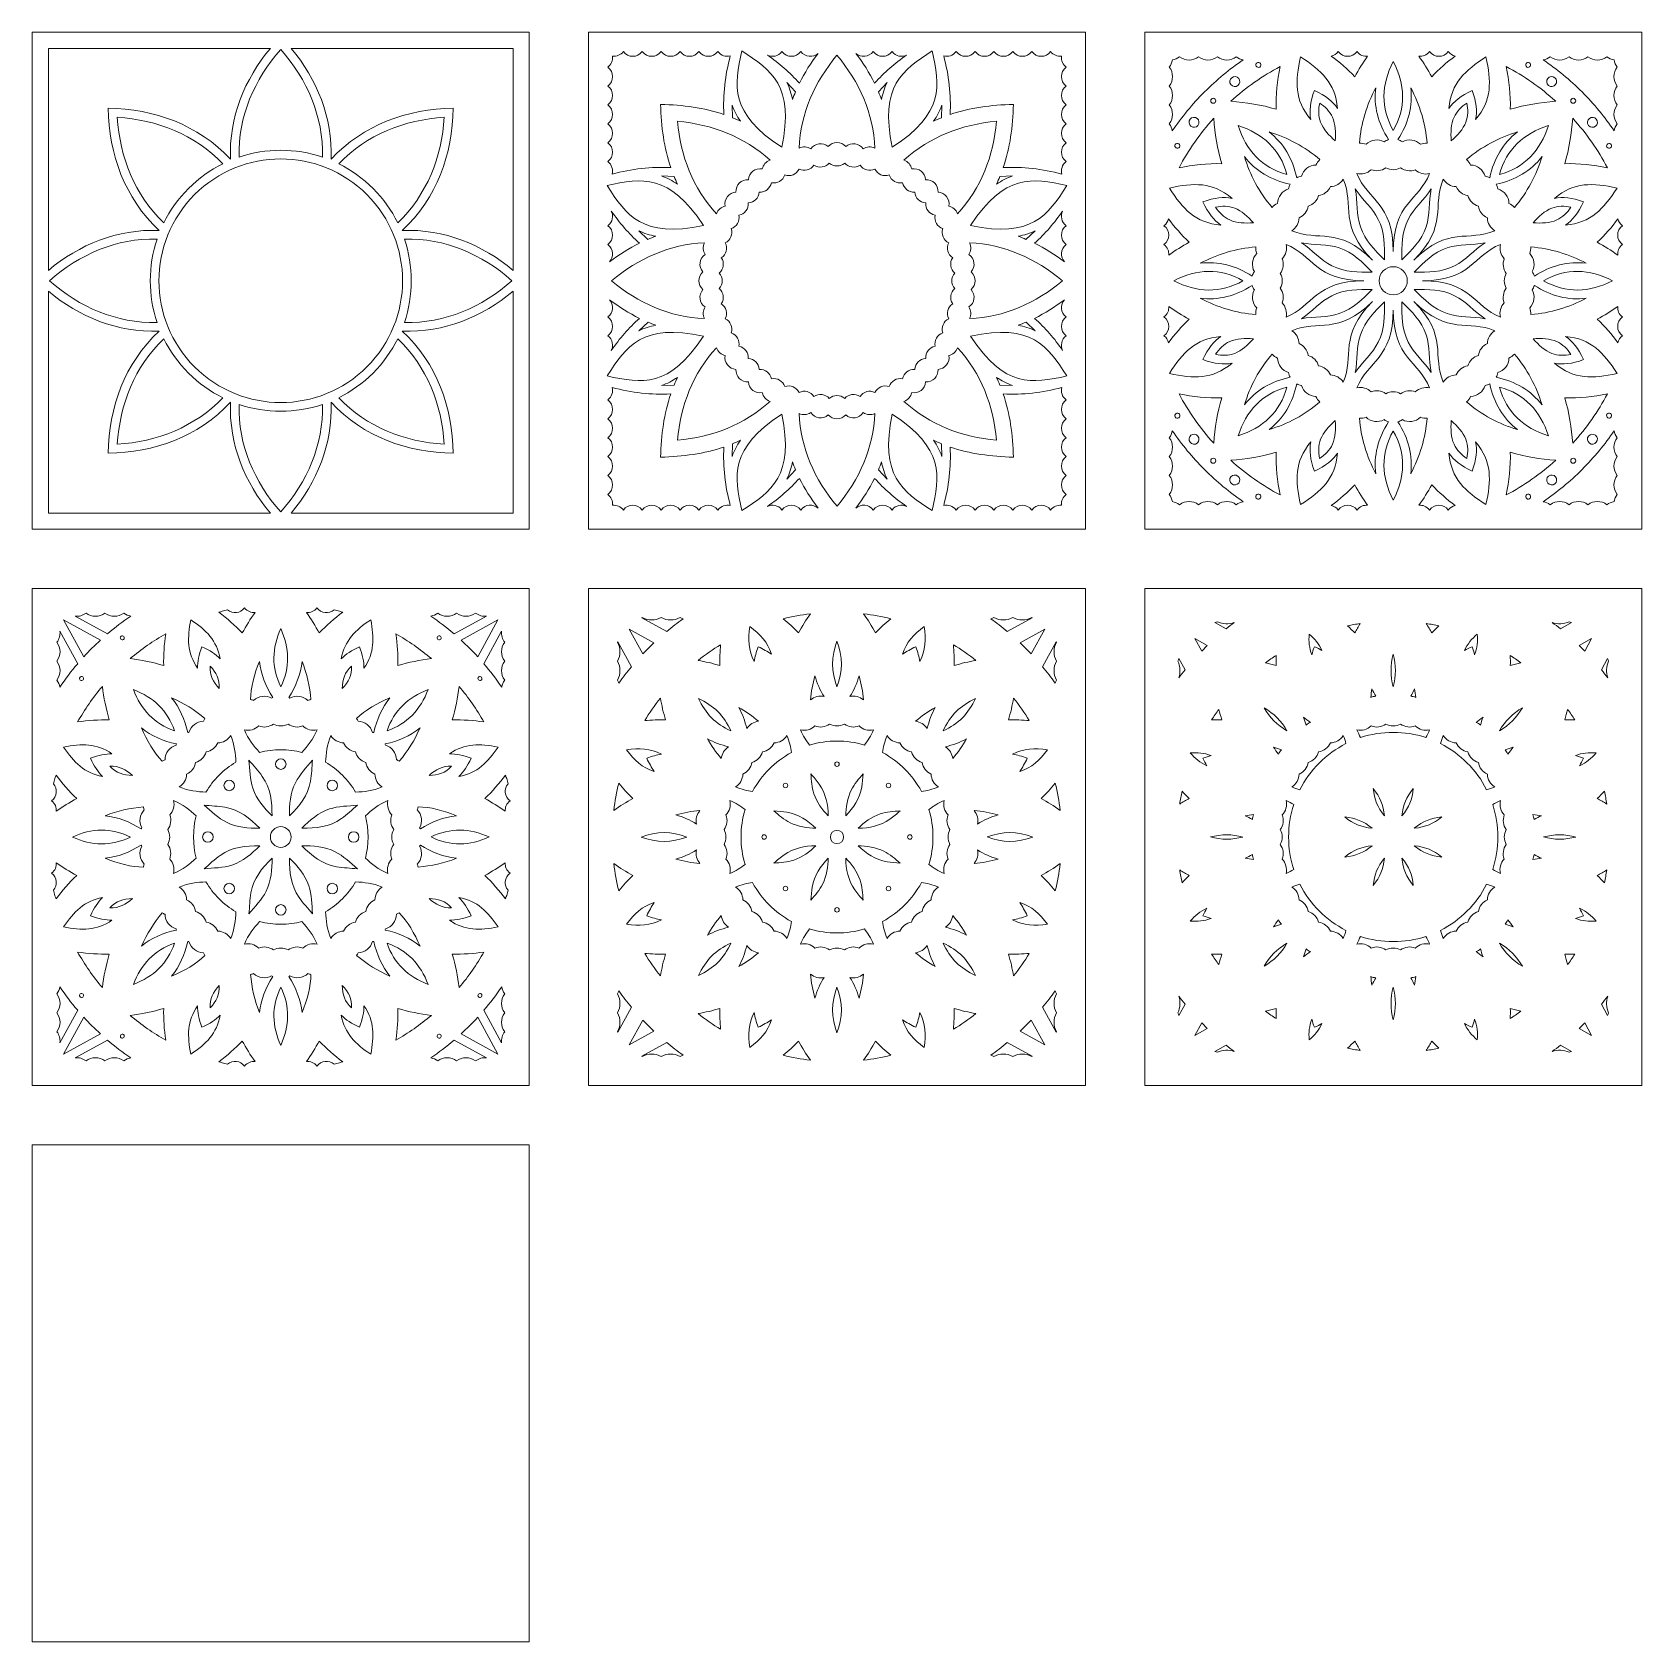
# Model space of a CAD drawing. Header units: millimetres. Extents: x -329 to 329, y -329 to 329.
import ezdxf

# ---------------------------------------------------------------- set-up
doc = ezdxf.new("R2010")
doc.units = ezdxf.units.MM
doc.header["$MEASUREMENT"] = 0
doc.layers.add('layer 1', color=7, linetype='Continuous')

msp = doc.modelspace()

# ---------------------------------------------------------------- linework, layer by layer
at = {"layer": 'layer 1', "color": 250, "lineweight": 9}
for points, knots in [([(-328.9564, 328.9564), (-328.9564, 328.9564), (-125.7564, 328.9564), (-125.7564, 328.9564), (-125.7564, 328.9564), (-125.7564, 328.9564), (-125.7564, 125.7564), (-125.7564, 125.7564), (-125.7564, 125.7564), (-125.7564, 125.7564), (-328.9564, 125.7564), (-328.9564, 125.7564), (-328.9564, 125.7564), (-328.9564, 125.7564), (-328.9564, 328.9564), (-328.9564, 328.9564)], [0, 0, 0, 0, 0.2, 0.2, 0.2, 0.2, 0.4, 0.4, 0.4, 0.4, 0.6, 0.6, 0.6, 0.6, 1, 1, 1, 1]), ([(101.5999, 328.9564), (101.5999, 328.9564), (-101.6001, 328.9564), (-101.6001, 328.9564), (-101.6001, 328.9564), (-101.6001, 328.9564), (-101.6001, 125.7564), (-101.6001, 125.7564), (-101.6001, 125.7564), (-101.6001, 125.7564), (101.5999, 125.7564), (101.5999, 125.7564), (101.5999, 125.7564), (101.5999, 125.7564), (101.5999, 328.9564), (101.5999, 328.9564)], [0, 0, 0, 0, 0.2, 0.2, 0.2, 0.2, 0.4, 0.4, 0.4, 0.4, 0.6, 0.6, 0.6, 0.6, 1, 1, 1, 1]), ([(328.9563, 328.9564), (328.9563, 328.9564), (125.7563, 328.9564), (125.7563, 328.9564), (125.7563, 328.9564), (125.7563, 328.9564), (125.7563, 125.7564), (125.7563, 125.7564), (125.7563, 125.7564), (125.7563, 125.7564), (328.9563, 125.7564), (328.9563, 125.7564), (328.9563, 125.7564), (328.9563, 125.7564), (328.9563, 328.9564), (328.9563, 328.9564)], [0, 0, 0, 0, 0.2, 0.2, 0.2, 0.2, 0.4, 0.4, 0.4, 0.4, 0.6, 0.6, 0.6, 0.6, 1, 1, 1, 1]), ([(-322.3563, 322.3564), (-322.3563, 322.3564), (-231.6106, 322.3564), (-231.6106, 322.3564), (-231.6106, 322.3564), (-242.1582, 309.6531), (-248.5282, 294.2706), (-247.9375, 277.0439), (-247.9375, 277.0439), (-261.2089, 291.2574), (-279.0839, 297.5487), (-297.8913, 297.8914), (-297.8913, 297.8914), (-297.5487, 279.0839), (-291.2573, 261.209), (-277.0439, 247.9377), (-277.0439, 247.9377), (-294.2705, 248.5284), (-309.6529, 242.1585), (-322.3563, 231.611), (-322.3563, 231.611), (-322.3563, 231.611), (-322.3563, 322.3564), (-322.3563, 322.3564)], [0, 0, 0, 0, 0.14285714, 0.14285714, 0.14285714, 0.14285714, 0.28571429, 0.28571429, 0.28571429, 0.28571429, 0.42857143, 0.42857143, 0.42857143, 0.42857143, 0.57142857, 0.57142857, 0.57142857, 0.57142857, 0.71428571, 0.71428571, 0.71428571, 0.71428571, 1, 1, 1, 1]), ([(-244.4043, 277.9071), (-233.3634, 281.6204), (-221.3496, 281.6211), (-210.3086, 277.9071), (-210.3086, 277.9071), (-209.9398, 294.6151), (-216.5158, 309.553), (-227.3565, 321.8627), (-227.3565, 321.8627), (-238.1972, 309.5531), (-244.7731, 294.6152), (-244.4043, 277.9071)], [0, 0, 0, 0, 0.25, 0.25, 0.25, 0.25, 0.5, 0.5, 0.5, 0.5, 1, 1, 1, 1]), ([(-223.1022, 322.3563), (-223.1022, 322.3563), (-132.3564, 322.3563), (-132.3564, 322.3563), (-132.3564, 322.3563), (-132.3564, 322.3563), (-132.3564, 231.6103), (-132.3564, 231.6103), (-132.3564, 231.6103), (-145.0599, 242.1581), (-160.4423, 248.5281), (-177.6691, 247.9375), (-177.6691, 247.9375), (-163.4557, 261.2089), (-157.1643, 279.0838), (-156.8217, 297.8913), (-156.8217, 297.8913), (-175.6291, 297.5486), (-193.504, 291.2572), (-206.7753, 277.0439), (-206.7753, 277.0439), (-206.1847, 294.2705), (-212.5545, 309.6529), (-223.1022, 322.3563)], [0, 0, 0, 0, 0.14285714, 0.14285714, 0.14285714, 0.14285714, 0.28571429, 0.28571429, 0.28571429, 0.28571429, 0.42857143, 0.42857143, 0.42857143, 0.42857143, 0.57142857, 0.57142857, 0.57142857, 0.57142857, 0.71428571, 0.71428571, 0.71428571, 0.71428571, 1, 1, 1, 1]), ([(-43.6269, 319.2674), (-45.7162, 311.3199), (-46.6934, 303.351), (-46.2382, 295.3203), (-46.2382, 295.3203), (-54.3041, 298.0305), (-62.9577, 299.2775), (-72.0876, 299.4436), (-72.0876, 299.4436), (-71.9217, 290.3137), (-70.6747, 281.66), (-67.9644, 273.5941), (-67.9644, 273.5941), (-75.9952, 274.0494), (-83.964, 273.0722), (-91.9114, 270.983), (-91.9114, 270.983), (-91.4453, 272.7465), (-91.9398, 274.7676), (-93.7074, 276.0551), (-93.7074, 276.0551), (-91.0877, 277.9635), (-91.0877, 281.8708), (-93.7074, 283.7791), (-93.7074, 283.7791), (-91.0873, 285.6876), (-91.0879, 289.5947), (-93.7076, 291.5032), (-93.7076, 291.5032), (-91.0879, 293.4116), (-91.0872, 297.3191), (-93.7075, 299.2273), (-93.7075, 299.2273), (-91.0876, 301.1355), (-91.0878, 305.0432), (-93.7074, 306.9515), (-93.7074, 306.9515), (-91.0877, 308.8597), (-91.0877, 312.7671), (-93.7074, 314.6754), (-93.7074, 314.6754), (-92.3346, 315.6755), (-91.556, 317.3581), (-91.7776, 319.1335), (-91.7776, 319.1335), (-90.0022, 318.9119), (-88.3197, 319.6904), (-87.3196, 321.0633), (-87.3196, 321.0633), (-85.4113, 318.4434), (-81.5039, 318.4434), (-79.5956, 321.0633), (-79.5956, 321.0633), (-77.6873, 318.4436), (-73.7797, 318.4434), (-71.8714, 321.0634), (-71.8714, 321.0634), (-69.9632, 318.4432), (-66.0559, 318.4437), (-64.1474, 321.0634), (-64.1474, 321.0634), (-62.2387, 318.4437), (-58.3318, 318.4431), (-56.4234, 321.0633), (-56.4234, 321.0633), (-54.515, 318.4435), (-50.6077, 318.4434), (-48.6993, 321.0633), (-48.6993, 321.0633), (-47.4116, 319.2956), (-45.3905, 318.801), (-43.6269, 319.2674)], [0, 0, 0, 0, 0.05263158, 0.05263158, 0.05263158, 0.05263158, 0.10526316, 0.10526316, 0.10526316, 0.10526316, 0.15789474, 0.15789474, 0.15789474, 0.15789474, 0.21052632, 0.21052632, 0.21052632, 0.21052632, 0.26315789, 0.26315789, 0.26315789, 0.26315789, 0.31578947, 0.31578947, 0.31578947, 0.31578947, 0.36842105, 0.36842105, 0.36842105, 0.36842105, 0.42105263, 0.42105263, 0.42105263, 0.42105263, 0.47368421, 0.47368421, 0.47368421, 0.47368421, 0.52631579, 0.52631579, 0.52631579, 0.52631579, 0.57894737, 0.57894737, 0.57894737, 0.57894737, 0.63157895, 0.63157895, 0.63157895, 0.63157895, 0.68421053, 0.68421053, 0.68421053, 0.68421053, 0.73684211, 0.73684211, 0.73684211, 0.73684211, 0.78947368, 0.78947368, 0.78947368, 0.78947368, 0.84210526, 0.84210526, 0.84210526, 0.84210526, 0.89473684, 0.89473684, 0.89473684, 0.89473684, 1, 1, 1, 1]), ([(-38.9213, 321.3198), (-26.6459, 313.4215), (-17.3687, 306.9919), (-22.5923, 281.898), (-22.5923, 281.898), (-44.0298, 295.9484), (-42.0169, 307.0548), (-38.9213, 321.3198)], [0, 0, 0, 0, 0.33333333, 0.33333333, 0.33333333, 0.33333333, 1, 1, 1, 1]), ([(-7.7463, 320.2979), (-10.6941, 316.4063), (-13.2526, 312.3554), (-15.3615, 308.1126), (-15.3615, 308.1126), (-19.2461, 312.4647), (-23.6397, 316.259), (-28.4679, 319.5951), (-28.4679, 319.5951), (-26.5383, 318.6678), (-24.0173, 318.9891), (-22.5065, 321.0634), (-22.5065, 321.0634), (-20.5983, 318.4434), (-16.6906, 318.4434), (-14.7825, 321.0634), (-14.7825, 321.0634), (-12.9692, 318.5737), (-9.7008, 318.6094), (-7.7463, 320.2979)], [0, 0, 0, 0, 0.16666667, 0.16666667, 0.16666667, 0.16666667, 0.33333333, 0.33333333, 0.33333333, 0.33333333, 0.5, 0.5, 0.5, 0.5, 0.66666667, 0.66666667, 0.66666667, 0.66666667, 1, 1, 1, 1]), ([(-0.0003, 319.5214), (9.0953, 308.6892), (14.8999, 295.7127), (15.4882, 281.572), (15.4882, 281.572), (13.9246, 282.3396), (12.112, 282.1855), (10.7205, 281.2539), (10.7205, 281.2539), (9.1173, 283.6582), (5.7647, 284.0992), (3.5939, 282.1921), (3.5939, 282.1921), (1.701, 284.3545), (-1.7014, 284.3543), (-3.5943, 282.1921), (-3.5943, 282.1921), (-5.7654, 284.0992), (-9.1179, 283.658), (-10.7212, 281.2538), (-10.7212, 281.2538), (-12.1128, 282.1853), (-13.9252, 282.3395), (-15.4888, 281.572), (-15.4888, 281.572), (-14.9007, 295.7126), (-9.0958, 308.6891), (-0.0003, 319.5214)], [0, 0, 0, 0, 0.125, 0.125, 0.125, 0.125, 0.25, 0.25, 0.25, 0.25, 0.375, 0.375, 0.375, 0.375, 0.5, 0.5, 0.5, 0.5, 0.625, 0.625, 0.625, 0.625, 0.75, 0.75, 0.75, 0.75, 1, 1, 1, 1]), ([(7.7457, 320.2977), (9.7002, 318.6095), (12.9684, 318.5739), (14.7816, 321.0634), (14.7816, 321.0634), (16.6896, 318.4434), (20.5975, 318.4434), (22.5056, 321.0634), (22.5056, 321.0634), (24.0166, 318.9886), (26.5384, 318.6676), (28.468, 319.5955), (28.468, 319.5955), (23.6395, 316.2595), (19.2455, 312.465), (15.3608, 308.1125), (15.3608, 308.1125), (13.2518, 312.3553), (10.6934, 316.4059), (7.7457, 320.2977)], [0, 0, 0, 0, 0.16666667, 0.16666667, 0.16666667, 0.16666667, 0.33333333, 0.33333333, 0.33333333, 0.33333333, 0.5, 0.5, 0.5, 0.5, 0.66666667, 0.66666667, 0.66666667, 0.66666667, 1, 1, 1, 1]), ([(22.5916, 281.8979), (17.3681, 306.9917), (26.6448, 313.4218), (38.9206, 321.3197), (38.9206, 321.3197), (42.0158, 307.0548), (44.0292, 295.9484), (22.5916, 281.8979)], [0, 0, 0, 0, 0.33333333, 0.33333333, 0.33333333, 0.33333333, 1, 1, 1, 1]), ([(46.2374, 295.3202), (46.6927, 303.351), (45.7154, 311.3198), (43.6262, 319.2674), (43.6262, 319.2674), (45.3897, 318.8011), (47.4108, 319.2956), (48.6984, 321.0633), (48.6984, 321.0633), (50.6068, 318.4434), (54.5141, 318.4434), (56.4224, 321.0634), (56.4224, 321.0634), (58.3309, 318.4431), (62.2379, 318.4437), (64.1464, 321.0635), (64.1464, 321.0635), (66.0549, 318.4437), (69.9623, 318.4431), (71.8705, 321.0634), (71.8705, 321.0634), (73.7787, 318.4433), (77.6865, 318.4435), (79.5947, 321.0633), (79.5947, 321.0633), (81.503, 318.4434), (85.4103, 318.4434), (87.3187, 321.0633), (87.3187, 321.0633), (88.3188, 319.6904), (90.0012, 318.9119), (91.7767, 319.1336), (91.7767, 319.1336), (91.5552, 317.3581), (92.3337, 315.6755), (93.7066, 314.6754), (93.7066, 314.6754), (91.0867, 312.7672), (91.0867, 308.8597), (93.7066, 306.9514), (93.7066, 306.9514), (91.0868, 305.0432), (91.0866, 301.1355), (93.7067, 299.2272), (93.7067, 299.2272), (91.0864, 297.3191), (91.0869, 293.4116), (93.7068, 291.5032), (93.7068, 291.5032), (91.0869, 289.5947), (91.0864, 285.6876), (93.7066, 283.7793), (93.7066, 283.7793), (91.0867, 281.8709), (91.0866, 277.9635), (93.7065, 276.0552), (93.7065, 276.0552), (91.9388, 274.7675), (91.4443, 272.7464), (91.9107, 270.9828), (91.9107, 270.9828), (83.9632, 273.072), (75.9944, 274.0492), (67.9636, 273.594), (67.9636, 273.594), (70.6738, 281.66), (71.9207, 290.3136), (72.0868, 299.4435), (72.0868, 299.4435), (62.957, 299.2775), (54.3032, 298.0305), (46.2374, 295.3202)], [0, 0, 0, 0, 0.05263158, 0.05263158, 0.05263158, 0.05263158, 0.10526316, 0.10526316, 0.10526316, 0.10526316, 0.15789474, 0.15789474, 0.15789474, 0.15789474, 0.21052632, 0.21052632, 0.21052632, 0.21052632, 0.26315789, 0.26315789, 0.26315789, 0.26315789, 0.31578947, 0.31578947, 0.31578947, 0.31578947, 0.36842105, 0.36842105, 0.36842105, 0.36842105, 0.42105263, 0.42105263, 0.42105263, 0.42105263, 0.47368421, 0.47368421, 0.47368421, 0.47368421, 0.52631579, 0.52631579, 0.52631579, 0.52631579, 0.57894737, 0.57894737, 0.57894737, 0.57894737, 0.63157895, 0.63157895, 0.63157895, 0.63157895, 0.68421053, 0.68421053, 0.68421053, 0.68421053, 0.73684211, 0.73684211, 0.73684211, 0.73684211, 0.78947368, 0.78947368, 0.78947368, 0.78947368, 0.84210526, 0.84210526, 0.84210526, 0.84210526, 0.89473684, 0.89473684, 0.89473684, 0.89473684, 1, 1, 1, 1]), ([(135.82, 306.9512), (137.5726, 309.2075), (137.5716, 312.4233), (135.8172, 314.6788), (135.8172, 314.6788), (136.4824, 315.5392), (136.9167, 316.5606), (137.0737, 317.6385), (137.0737, 317.6385), (138.1515, 317.7955), (139.1729, 318.2297), (140.0334, 318.895), (140.0334, 318.895), (142.2888, 317.1405), (145.5047, 317.1395), (147.761, 318.8922), (147.761, 318.8922), (150.0162, 317.1405), (153.2299, 317.1405), (155.4851, 318.8922), (155.4851, 318.8922), (157.7402, 317.1404), (160.954, 317.1406), (163.2091, 318.8923), (163.2091, 318.8923), (164.0585, 318.2326), (165.0437, 317.8214), (166.0625, 317.6586), (166.0625, 317.6586), (160.4712, 313.8542), (155.155, 309.4732), (150.197, 304.5152), (150.197, 304.5152), (145.239, 299.5573), (140.8579, 294.241), (137.0536, 288.6498), (137.0536, 288.6498), (136.8908, 289.6685), (136.4795, 290.6537), (135.8198, 291.5031), (135.8198, 291.5031), (137.5716, 293.7582), (137.5718, 296.9719), (135.82, 299.2271), (135.82, 299.2271), (137.5717, 301.4822), (137.5715, 304.6958), (135.82, 306.9512)], [0, 0, 0, 0, 0.07692308, 0.07692308, 0.07692308, 0.07692308, 0.15384615, 0.15384615, 0.15384615, 0.15384615, 0.23076923, 0.23076923, 0.23076923, 0.23076923, 0.30769231, 0.30769231, 0.30769231, 0.30769231, 0.38461538, 0.38461538, 0.38461538, 0.38461538, 0.46153846, 0.46153846, 0.46153846, 0.46153846, 0.53846154, 0.53846154, 0.53846154, 0.53846154, 0.61538462, 0.61538462, 0.61538462, 0.61538462, 0.69230769, 0.69230769, 0.69230769, 0.69230769, 0.76923077, 0.76923077, 0.76923077, 0.76923077, 0.84615385, 0.84615385, 0.84615385, 0.84615385, 1, 1, 1, 1]), ([(171.6852, 316.4481), (172.1592, 316.7443), (172.7891, 316.5989), (173.0852, 316.1249), (173.0852, 316.1249), (173.3815, 315.651), (173.236, 315.021), (172.762, 314.725), (172.762, 314.725), (172.288, 314.4286), (171.6583, 314.5741), (171.362, 315.0481), (171.362, 315.0481), (171.0657, 315.5221), (171.2113, 316.152), (171.6852, 316.4481)], [0, 0, 0, 0, 0.2, 0.2, 0.2, 0.2, 0.4, 0.4, 0.4, 0.4, 0.6, 0.6, 0.6, 0.6, 1, 1, 1, 1]), ([(193.6669, 293.2333), (186.827, 301.3974), (187.3563, 308.8947), (189.461, 318.8435), (189.461, 318.8435), (197.9826, 313.298), (203.6605, 308.369), (204.5959, 297.7609), (204.5959, 297.7609), (202.704, 300.6426), (199.6901, 303.0826), (195.1384, 305.1379), (195.1384, 305.1379), (193.3733, 300.4656), (192.9671, 296.609), (193.6669, 293.2333)], [0, 0, 0, 0, 0.2, 0.2, 0.2, 0.2, 0.4, 0.4, 0.4, 0.4, 0.6, 0.6, 0.6, 0.6, 1, 1, 1, 1]), ([(211.6386, 310.7427), (208.6828, 313.8496), (205.4656, 316.6604), (202.0394, 319.2065), (202.0394, 319.2065), (203.0948, 319.4323), (204.0976, 320.0305), (204.8499, 321.0634), (204.8499, 321.0634), (206.7581, 318.4434), (210.6658, 318.4434), (212.5739, 321.0634), (212.5739, 321.0634), (213.6732, 319.5539), (215.3075, 318.9728), (216.8595, 319.1254), (216.8595, 319.1254), (214.9506, 316.4431), (213.1978, 313.6514), (211.6386, 310.7427)], [0, 0, 0, 0, 0.16666667, 0.16666667, 0.16666667, 0.16666667, 0.33333333, 0.33333333, 0.33333333, 0.33333333, 0.5, 0.5, 0.5, 0.5, 0.66666667, 0.66666667, 0.66666667, 0.66666667, 1, 1, 1, 1]), ([(227.3562, 288.7848), (222.0466, 298.0867), (222.4951, 307.554), (227.3564, 317.0333), (227.3564, 317.0333), (232.2183, 307.554), (232.666, 298.0868), (227.3562, 288.7848)], [0, 0, 0, 0, 0.33333333, 0.33333333, 0.33333333, 0.33333333, 1, 1, 1, 1]), ([(243.0737, 310.7426), (241.5143, 313.6513), (239.7615, 316.4431), (237.8526, 319.1255), (237.8526, 319.1255), (239.4045, 318.9729), (241.0387, 319.554), (242.138, 321.0634), (242.138, 321.0634), (244.046, 318.4434), (247.9539, 318.4434), (249.862, 321.0634), (249.862, 321.0634), (250.6143, 320.0304), (251.6171, 319.4322), (252.6726, 319.2064), (252.6726, 319.2064), (249.2465, 316.6604), (246.0294, 313.8495), (243.0737, 310.7426)], [0, 0, 0, 0, 0.16666667, 0.16666667, 0.16666667, 0.16666667, 0.33333333, 0.33333333, 0.33333333, 0.33333333, 0.5, 0.5, 0.5, 0.5, 0.66666667, 0.66666667, 0.66666667, 0.66666667, 1, 1, 1, 1]), ([(250.1163, 297.7604), (251.0527, 308.3698), (256.7283, 313.297), (265.2515, 318.8436), (265.2515, 318.8436), (267.3559, 308.8966), (267.8855, 301.3964), (261.0457, 293.2339), (261.0457, 293.2339), (261.7457, 296.6094), (261.3399, 300.4659), (259.5747, 305.1377), (259.5747, 305.1377), (255.0227, 303.082), (252.0084, 300.6422), (250.1163, 297.7604)], [0, 0, 0, 0, 0.2, 0.2, 0.2, 0.2, 0.4, 0.4, 0.4, 0.4, 0.6, 0.6, 0.6, 0.6, 1, 1, 1, 1]), ([(281.6269, 316.1251), (281.923, 316.5992), (282.5529, 316.7444), (283.0269, 316.4484), (283.0269, 316.4484), (283.501, 316.1523), (283.6464, 315.5224), (283.3502, 315.0483), (283.3502, 315.0483), (283.054, 314.5742), (282.4242, 314.4288), (281.9501, 314.725), (281.9501, 314.725), (281.4762, 315.0213), (281.3307, 315.6512), (281.6269, 316.1251)], [0, 0, 0, 0, 0.2, 0.2, 0.2, 0.2, 0.4, 0.4, 0.4, 0.4, 0.6, 0.6, 0.6, 0.6, 1, 1, 1, 1]), ([(317.6586, 288.6499), (313.8542, 294.2412), (309.4732, 299.5574), (304.5152, 304.5154), (304.5152, 304.5154), (299.5573, 309.4734), (294.241, 313.8545), (288.6498, 317.6588), (288.6498, 317.6588), (289.6685, 317.8216), (290.6537, 318.2329), (291.5031, 318.8926), (291.5031, 318.8926), (293.7582, 317.1408), (296.9719, 317.1406), (299.2271, 318.8924), (299.2271, 318.8924), (301.4822, 317.1407), (304.6958, 317.1409), (306.9512, 318.8924), (306.9512, 318.8924), (309.2075, 317.1398), (312.4233, 317.1408), (314.6788, 318.8952), (314.6788, 318.8952), (315.5392, 318.23), (316.5606, 317.7957), (317.6385, 317.6387), (317.6385, 317.6387), (317.7955, 316.5609), (318.2297, 315.5395), (318.895, 314.679), (318.895, 314.679), (317.1405, 312.4236), (317.1395, 309.2077), (318.8922, 306.9514), (318.8922, 306.9514), (317.1405, 304.6962), (317.1405, 301.4825), (318.8922, 299.2273), (318.8922, 299.2273), (317.1404, 296.9722), (317.1406, 293.7584), (318.8923, 291.5033), (318.8923, 291.5033), (318.2326, 290.6539), (317.8215, 289.6687), (317.6586, 288.6499)], [0, 0, 0, 0, 0.07692308, 0.07692308, 0.07692308, 0.07692308, 0.15384615, 0.15384615, 0.15384615, 0.15384615, 0.23076923, 0.23076923, 0.23076923, 0.23076923, 0.30769231, 0.30769231, 0.30769231, 0.30769231, 0.38461538, 0.38461538, 0.38461538, 0.38461538, 0.46153846, 0.46153846, 0.46153846, 0.46153846, 0.53846154, 0.53846154, 0.53846154, 0.53846154, 0.61538462, 0.61538462, 0.61538462, 0.61538462, 0.69230769, 0.69230769, 0.69230769, 0.69230769, 0.76923077, 0.76923077, 0.76923077, 0.76923077, 0.84615385, 0.84615385, 0.84615385, 0.84615385, 1, 1, 1, 1]), ([(161.3251, 310.3684), (162.2033, 311.0671), (163.4817, 310.9214), (164.1804, 310.0431), (164.1804, 310.0431), (164.8789, 309.1648), (164.7332, 307.8865), (163.855, 307.1878), (163.855, 307.1878), (162.9767, 306.4893), (161.6984, 306.6349), (160.9998, 307.5133), (160.9998, 307.5133), (160.3011, 308.3914), (160.4468, 309.6698), (161.3251, 310.3684)], [0, 0, 0, 0, 0.2, 0.2, 0.2, 0.2, 0.4, 0.4, 0.4, 0.4, 0.6, 0.6, 0.6, 0.6, 1, 1, 1, 1]), ([(160.9405, 300.7208), (167.1852, 306.3832), (173.9783, 311.1061), (181.138, 314.8894), (181.138, 314.8894), (179.9551, 309.1425), (179.3605, 303.3107), (179.5073, 297.4332), (179.5073, 297.4332), (173.4666, 299.2573), (167.2284, 300.2792), (160.9405, 300.7208)], [0, 0, 0, 0, 0.25, 0.25, 0.25, 0.25, 0.5, 0.5, 0.5, 0.5, 1, 1, 1, 1]), ([(275.2051, 297.4334), (275.3517, 303.3109), (274.7572, 309.1426), (273.5743, 314.8895), (273.5743, 314.8895), (280.7341, 311.1063), (287.5272, 306.3833), (293.7717, 300.7211), (293.7717, 300.7211), (287.4839, 300.2795), (281.2456, 299.2576), (275.2051, 297.4334)], [0, 0, 0, 0, 0.25, 0.25, 0.25, 0.25, 0.5, 0.5, 0.5, 0.5, 1, 1, 1, 1]), ([(290.8571, 307.1882), (289.979, 307.8868), (289.8331, 309.1651), (290.5319, 310.0434), (290.5319, 310.0434), (291.2305, 310.9216), (292.5088, 311.0673), (293.3871, 310.3688), (293.3871, 310.3688), (294.2654, 309.6701), (294.411, 308.3917), (293.7124, 307.5135), (293.7124, 307.5135), (293.0137, 306.6353), (291.7355, 306.4896), (290.8571, 307.1882)], [0, 0, 0, 0, 0.2, 0.2, 0.2, 0.2, 0.4, 0.4, 0.4, 0.4, 0.6, 0.6, 0.6, 0.6, 1, 1, 1, 1]), ([(-20.4485, 308.3982), (-19.3719, 306.1537), (-18.6436, 303.8093), (-18.1915, 301.4023), (-18.1915, 301.4023), (-17.7981, 302.4814), (-17.3772, 303.5501), (-16.9293, 304.6079), (-16.9293, 304.6079), (-16.9293, 304.6079), (-20.4485, 308.3982), (-20.4485, 308.3982)], [0, 0, 0, 0, 0.25, 0.25, 0.25, 0.25, 0.5, 0.5, 0.5, 0.5, 1, 1, 1, 1]), ([(18.1924, 301.3972), (18.6453, 303.8115), (19.3756, 306.1627), (20.456, 308.4129), (20.456, 308.4129), (20.456, 308.4129), (16.9272, 304.6114), (16.9272, 304.6114), (16.9272, 304.6114), (17.3777, 303.5477), (17.7995, 302.4761), (18.1924, 301.3972)], [0, 0, 0, 0, 0.25, 0.25, 0.25, 0.25, 0.5, 0.5, 0.5, 0.5, 1, 1, 1, 1]), ([(213.5144, 283.5681), (214.1496, 291.6192), (216.5187, 299.2458), (220.2164, 306.2584), (220.2164, 306.2584), (219.2949, 298.8405), (221.1101, 291.7389), (225.4719, 285.0529), (225.4719, 285.0529), (224.8236, 284.8521), (224.2022, 284.545), (223.6364, 284.1317), (223.6364, 284.1317), (221.2384, 285.4487), (218.2293, 285.0525), (216.2544, 283.1595), (216.2544, 283.1595), (215.3797, 283.4979), (214.4428, 283.6357), (213.5144, 283.5681)], [0, 0, 0, 0, 0.16666667, 0.16666667, 0.16666667, 0.16666667, 0.33333333, 0.33333333, 0.33333333, 0.33333333, 0.5, 0.5, 0.5, 0.5, 0.66666667, 0.66666667, 0.66666667, 0.66666667, 1, 1, 1, 1]), ([(229.2406, 285.053), (233.602, 291.7385), (235.4178, 298.8399), (234.4968, 306.2573), (234.4968, 306.2573), (238.1942, 299.2449), (240.5631, 291.6187), (241.1981, 283.5679), (241.1981, 283.5679), (240.2697, 283.6357), (239.3327, 283.4979), (238.4582, 283.1594), (238.4582, 283.1594), (236.4832, 285.0527), (233.4739, 285.4487), (231.0763, 284.1316), (231.0763, 284.1316), (230.5101, 284.5452), (229.8889, 284.8523), (229.2406, 285.053)], [0, 0, 0, 0, 0.16666667, 0.16666667, 0.16666667, 0.16666667, 0.33333333, 0.33333333, 0.33333333, 0.33333333, 0.5, 0.5, 0.5, 0.5, 0.66666667, 0.66666667, 0.66666667, 0.66666667, 1, 1, 1, 1]), ([(-39.4908, 292.5752), (-40.8777, 294.6026), (-42.0239, 296.7816), (-42.8511, 299.1366), (-42.8511, 299.1366), (-42.8511, 299.1366), (-42.6582, 293.9533), (-42.6582, 293.9533), (-42.6582, 293.9533), (-41.5875, 293.5197), (-40.5315, 293.0603), (-39.4908, 292.5752)], [0, 0, 0, 0, 0.25, 0.25, 0.25, 0.25, 0.5, 0.5, 0.5, 0.5, 1, 1, 1, 1]), ([(42.8459, 299.1208), (42.0201, 296.7724), (40.8773, 294.5997), (39.495, 292.578), (39.495, 292.578), (40.5362, 293.0629), (41.5895, 293.5209), (42.6542, 293.9522), (42.6542, 293.9522), (42.6542, 293.9522), (42.8459, 299.1208), (42.8459, 299.1208)], [0, 0, 0, 0, 0.25, 0.25, 0.25, 0.25, 0.5, 0.5, 0.5, 0.5, 1, 1, 1, 1]), ([(153.0707, 300.2046), (152.6737, 300.6016), (152.6737, 301.2445), (153.0707, 301.6414), (153.0707, 301.6414), (153.4678, 302.0385), (154.1105, 302.0385), (154.5075, 301.6414), (154.5075, 301.6414), (154.9045, 301.2444), (154.9045, 300.6017), (154.5075, 300.2047), (154.5075, 300.2047), (154.1105, 299.8076), (153.4677, 299.8077), (153.0707, 300.2046)], [0, 0, 0, 0, 0.2, 0.2, 0.2, 0.2, 0.4, 0.4, 0.4, 0.4, 0.6, 0.6, 0.6, 0.6, 1, 1, 1, 1]), ([(197.6753, 292.1635), (196.6978, 294.7113), (196.7379, 297.3677), (197.2848, 299.9559), (197.2848, 299.9559), (199.5014, 298.5127), (201.4078, 296.6627), (202.5179, 294.1702), (202.5179, 294.1702), (203.7664, 291.3673), (203.9225, 287.899), (203.671, 284.5377), (203.671, 284.5377), (201.1165, 286.7366), (198.7743, 289.2993), (197.6753, 292.1635)], [0, 0, 0, 0, 0.2, 0.2, 0.2, 0.2, 0.4, 0.4, 0.4, 0.4, 0.6, 0.6, 0.6, 0.6, 1, 1, 1, 1]), ([(251.0415, 284.5377), (250.7901, 287.8989), (250.946, 291.3671), (252.1942, 294.1696), (252.1942, 294.1696), (253.3045, 296.6623), (255.2114, 298.5124), (257.4282, 299.9557), (257.4282, 299.9557), (257.975, 297.3678), (258.0149, 294.7118), (257.0374, 292.1642), (257.0374, 292.1642), (255.9383, 289.2996), (253.5961, 286.7367), (251.0415, 284.5377)], [0, 0, 0, 0, 0.2, 0.2, 0.2, 0.2, 0.4, 0.4, 0.4, 0.4, 0.6, 0.6, 0.6, 0.6, 1, 1, 1, 1]), ([(300.2046, 301.6416), (300.6016, 302.0387), (301.2445, 302.0387), (301.6414, 301.6416), (301.6414, 301.6416), (302.0385, 301.2446), (302.0385, 300.6019), (301.6414, 300.2049), (301.6414, 300.2049), (301.2444, 299.8079), (300.6017, 299.8079), (300.2047, 300.2049), (300.2047, 300.2049), (299.8076, 300.6019), (299.8077, 301.2447), (300.2046, 301.6416)], [0, 0, 0, 0, 0.2, 0.2, 0.2, 0.2, 0.4, 0.4, 0.4, 0.4, 0.6, 0.6, 0.6, 0.6, 1, 1, 1, 1]), ([(-275.1603, 251.0508), (-272.651, 256.1119), (-269.2893, 260.858), (-265.0736, 265.0736), (-265.0736, 265.0736), (-260.858, 269.2892), (-256.1119, 272.6509), (-251.0507, 275.1603), (-251.0507, 275.1603), (-262.5399, 287.1598), (-277.8792, 293.1311), (-294.1807, 294.1807), (-294.1807, 294.1807), (-293.131, 277.8792), (-287.1596, 262.5399), (-275.1603, 251.0508)], [0, 0, 0, 0, 0.2, 0.2, 0.2, 0.2, 0.4, 0.4, 0.4, 0.4, 0.6, 0.6, 0.6, 0.6, 1, 1, 1, 1]), ([(-189.6395, 265.0736), (-185.4238, 260.858), (-182.0609, 256.1122), (-179.5527, 251.0507), (-179.5527, 251.0507), (-167.5533, 262.5398), (-161.5819, 277.8791), (-160.5325, 294.1806), (-160.5325, 294.1806), (-176.8338, 293.1309), (-192.1731, 287.1596), (-203.6623, 275.1602), (-203.6623, 275.1602), (-198.6011, 272.6509), (-193.855, 269.2893), (-189.6395, 265.0736)], [0, 0, 0, 0, 0.2, 0.2, 0.2, 0.2, 0.4, 0.4, 0.4, 0.4, 0.6, 0.6, 0.6, 0.6, 1, 1, 1, 1]), ([(-65.1708, 292.5268), (-51.0796, 291.299), (-37.7994, 286.2276), (-27.3845, 276.6446), (-27.3845, 276.6446), (-29.0329, 276.0817), (-30.2056, 274.691), (-30.5307, 273.0484), (-30.5307, 273.0484), (-33.3645, 273.6148), (-36.0471, 271.5561), (-36.2334, 268.6724), (-36.2334, 268.6724), (-39.101, 268.863), (-41.5067, 266.4571), (-41.3164, 263.5895), (-41.3164, 263.5895), (-44.2, 263.403), (-46.2586, 260.7205), (-45.6923, 257.8867), (-45.6923, 257.8867), (-47.3349, 257.5614), (-48.7256, 256.3889), (-49.2884, 254.7404), (-49.2884, 254.7404), (-58.8715, 265.1553), (-63.9428, 278.4357), (-65.1708, 292.5268)], [0, 0, 0, 0, 0.125, 0.125, 0.125, 0.125, 0.25, 0.25, 0.25, 0.25, 0.375, 0.375, 0.375, 0.375, 0.5, 0.5, 0.5, 0.5, 0.625, 0.625, 0.625, 0.625, 0.75, 0.75, 0.75, 0.75, 1, 1, 1, 1]), ([(27.3839, 276.6446), (37.7988, 286.2277), (51.0792, 291.2989), (65.1703, 292.5269), (65.1703, 292.5269), (63.9424, 278.4358), (58.871, 265.1556), (49.288, 254.7406), (49.288, 254.7406), (48.7252, 256.3891), (47.3345, 257.5618), (45.6918, 257.887), (45.6918, 257.887), (46.2583, 260.7207), (44.1996, 263.4033), (41.3158, 263.5896), (41.3158, 263.5896), (41.5065, 266.4573), (39.1005, 268.863), (36.233, 268.6725), (36.233, 268.6725), (36.0465, 271.5563), (33.3639, 273.6149), (30.5301, 273.0486), (30.5301, 273.0486), (30.2049, 274.6911), (29.0324, 276.0817), (27.3839, 276.6446)], [0, 0, 0, 0, 0.125, 0.125, 0.125, 0.125, 0.25, 0.25, 0.25, 0.25, 0.375, 0.375, 0.375, 0.375, 0.5, 0.5, 0.5, 0.5, 0.625, 0.625, 0.625, 0.625, 0.75, 0.75, 0.75, 0.75, 1, 1, 1, 1]), ([(139.8229, 273.5743), (143.6061, 280.7341), (148.3291, 287.5272), (153.9913, 293.7717), (153.9913, 293.7717), (154.4329, 287.4839), (155.4548, 281.2455), (157.279, 275.2051), (157.279, 275.2051), (151.4015, 275.3517), (145.5698, 274.7572), (139.8229, 273.5743)], [0, 0, 0, 0, 0.25, 0.25, 0.25, 0.25, 0.5, 0.5, 0.5, 0.5, 1, 1, 1, 1]), ([(144.3436, 293.3871), (145.0423, 294.2654), (146.3206, 294.411), (147.1989, 293.7124), (147.1989, 293.7124), (148.0771, 293.0137), (148.2228, 291.7355), (147.5242, 290.8571), (147.5242, 290.8571), (146.8256, 289.979), (145.5473, 289.8331), (144.669, 290.5319), (144.669, 290.5319), (143.7908, 291.2305), (143.6451, 292.5088), (144.3436, 293.3871)], [0, 0, 0, 0, 0.2, 0.2, 0.2, 0.2, 0.4, 0.4, 0.4, 0.4, 0.6, 0.6, 0.6, 0.6, 1, 1, 1, 1]), ([(183.9198, 270.7927), (173.588, 273.6157), (167.2107, 280.6273), (163.9452, 290.7677), (163.9452, 290.7677), (174.086, 287.5026), (181.0969, 281.1248), (183.9198, 270.7927)], [0, 0, 0, 0, 0.33333333, 0.33333333, 0.33333333, 0.33333333, 1, 1, 1, 1]), ([(270.7926, 270.7929), (273.6156, 281.1247), (280.6272, 287.502), (290.7676, 290.7675), (290.7676, 290.7675), (287.5025, 280.6267), (281.1247, 273.6158), (270.7926, 270.7929)], [0, 0, 0, 0, 0.33333333, 0.33333333, 0.33333333, 0.33333333, 1, 1, 1, 1]), ([(297.4332, 275.2051), (299.2573, 281.2458), (300.2792, 287.484), (300.7208, 293.7719), (300.7208, 293.7719), (306.3832, 287.5272), (311.1061, 280.7341), (314.8894, 273.5744), (314.8894, 273.5744), (309.1425, 274.7573), (303.3107, 275.3519), (297.4332, 275.2051)], [0, 0, 0, 0, 0.25, 0.25, 0.25, 0.25, 0.5, 0.5, 0.5, 0.5, 1, 1, 1, 1]), ([(307.1878, 290.8574), (306.4893, 291.7356), (306.6349, 293.014), (307.5133, 293.7126), (307.5133, 293.7126), (308.3914, 294.4113), (309.6698, 294.2656), (310.3684, 293.3873), (310.3684, 293.3873), (311.0671, 292.5091), (310.9214, 291.2307), (310.0431, 290.532), (310.0431, 290.532), (309.1648, 289.8335), (307.8865, 289.9792), (307.1878, 290.8574)], [0, 0, 0, 0, 0.2, 0.2, 0.2, 0.2, 0.4, 0.4, 0.4, 0.4, 0.6, 0.6, 0.6, 0.6, 1, 1, 1, 1]), ([(138.5873, 281.6269), (138.1132, 281.923), (137.968, 282.5529), (138.264, 283.0269), (138.264, 283.0269), (138.5601, 283.501), (139.19, 283.6464), (139.6641, 283.3502), (139.6641, 283.3502), (140.1382, 283.054), (140.2836, 282.4242), (139.9874, 281.9501), (139.9874, 281.9501), (139.6911, 281.4762), (139.0612, 281.3307), (138.5873, 281.6269)], [0, 0, 0, 0, 0.2, 0.2, 0.2, 0.2, 0.4, 0.4, 0.4, 0.4, 0.6, 0.6, 0.6, 0.6, 1, 1, 1, 1]), ([(187.891, 269.4865), (186.2476, 277.2978), (182.5102, 283.6032), (176.6141, 288.1969), (176.6141, 288.1969), (184.187, 285.8528), (191.2546, 282.1354), (197.3964, 276.8916), (197.3964, 276.8916), (196.692, 276.283), (196.1268, 275.523), (195.7478, 274.6653), (195.7478, 274.6653), (193.0126, 274.6075), (190.6046, 272.7597), (189.8406, 270.1329), (189.8406, 270.1329), (189.1478, 270.025), (188.4914, 269.803), (187.891, 269.4865)], [0, 0, 0, 0, 0.16666667, 0.16666667, 0.16666667, 0.16666667, 0.33333333, 0.33333333, 0.33333333, 0.33333333, 0.5, 0.5, 0.5, 0.5, 0.66666667, 0.66666667, 0.66666667, 0.66666667, 1, 1, 1, 1]), ([(258.9648, 274.6654), (258.5856, 275.5231), (258.0206, 276.2831), (257.3163, 276.8918), (257.3163, 276.8918), (263.4584, 282.1357), (270.5264, 285.8532), (278.0997, 288.1972), (278.0997, 288.1972), (272.2029, 283.6036), (268.4649, 277.2984), (266.8214, 269.4865), (266.8214, 269.4865), (266.221, 269.8028), (265.5645, 270.0252), (264.8721, 270.1329), (264.8721, 270.1329), (264.1078, 272.7599), (261.6998, 274.6075), (258.9648, 274.6654)], [0, 0, 0, 0, 0.16666667, 0.16666667, 0.16666667, 0.16666667, 0.33333333, 0.33333333, 0.33333333, 0.33333333, 0.5, 0.5, 0.5, 0.5, 0.66666667, 0.66666667, 0.66666667, 0.66666667, 1, 1, 1, 1]), ([(314.725, 281.9503), (314.4286, 282.4244), (314.5741, 283.0541), (315.0481, 283.3504), (315.0481, 283.3504), (315.5221, 283.6467), (316.152, 283.5011), (316.4481, 283.0272), (316.4481, 283.0272), (316.7443, 282.5532), (316.5989, 281.9233), (316.1249, 281.6272), (316.1249, 281.6272), (315.651, 281.3309), (315.021, 281.4764), (314.725, 281.9503)], [0, 0, 0, 0, 0.2, 0.2, 0.2, 0.2, 0.4, 0.4, 0.4, 0.4, 0.6, 0.6, 0.6, 0.6, 1, 1, 1, 1]), ([(-192.1539, 262.5591), (-172.7122, 243.1172), (-172.7121, 211.5958), (-192.154, 192.1538), (-192.154, 192.1538), (-211.5959, 172.712), (-243.1172, 172.7121), (-262.5592, 192.1538), (-262.5592, 192.1538), (-282.001, 211.5958), (-282.001, 243.1172), (-262.5592, 262.5591), (-262.5592, 262.5591), (-243.1173, 282.0009), (-211.5958, 282.0009), (-192.1539, 262.5591)], [0, 0, 0, 0, 0.2, 0.2, 0.2, 0.2, 0.4, 0.4, 0.4, 0.4, 0.6, 0.6, 0.6, 0.6, 1, 1, 1, 1]), ([(166.5155, 278.0998), (171.1091, 272.203), (177.4143, 268.465), (185.2262, 266.8215), (185.2262, 266.8215), (184.9099, 266.2211), (184.6875, 265.5646), (184.5798, 264.8722), (184.5798, 264.8722), (181.9528, 264.1079), (180.1052, 261.6999), (180.0473, 258.9649), (180.0473, 258.9649), (179.1896, 258.5857), (178.4296, 258.0207), (177.8209, 257.3164), (177.8209, 257.3164), (172.577, 263.4585), (168.8595, 270.5265), (166.5155, 278.0998)], [0, 0, 0, 0, 0.16666667, 0.16666667, 0.16666667, 0.16666667, 0.33333333, 0.33333333, 0.33333333, 0.33333333, 0.5, 0.5, 0.5, 0.5, 0.66666667, 0.66666667, 0.66666667, 0.66666667, 1, 1, 1, 1]), ([(270.1328, 264.8721), (270.0249, 265.5649), (269.8029, 266.2213), (269.4864, 266.8217), (269.4864, 266.8217), (277.2977, 268.4651), (283.6031, 272.2025), (288.1968, 278.0986), (288.1968, 278.0986), (285.8527, 270.5257), (282.1353, 263.4581), (276.8915, 257.3163), (276.8915, 257.3163), (276.2829, 258.0207), (275.5229, 258.5859), (274.6652, 258.9649), (274.6652, 258.9649), (274.6074, 261.7001), (272.7596, 264.1081), (270.1328, 264.8721)], [0, 0, 0, 0, 0.16666667, 0.16666667, 0.16666667, 0.16666667, 0.33333333, 0.33333333, 0.33333333, 0.33333333, 0.5, 0.5, 0.5, 0.5, 0.66666667, 0.66666667, 0.66666667, 0.66666667, 1, 1, 1, 1]), ([(-93.9639, 266.2772), (-79.6989, 269.3724), (-68.5925, 271.3858), (-54.5421, 249.9482), (-54.5421, 249.9482), (-79.6359, 244.7248), (-86.0659, 254.0014), (-93.9639, 266.2772)], [0, 0, 0, 0, 0.33333333, 0.33333333, 0.33333333, 0.33333333, 1, 1, 1, 1]), ([(-71.7645, 270.2024), (-69.4161, 269.3766), (-67.2434, 268.2338), (-65.2217, 266.8515), (-65.2217, 266.8515), (-65.7066, 267.8927), (-66.1646, 268.946), (-66.5959, 270.0107), (-66.5959, 270.0107), (-66.5959, 270.0107), (-71.7645, 270.2024), (-71.7645, 270.2024)], [0, 0, 0, 0, 0.25, 0.25, 0.25, 0.25, 0.5, 0.5, 0.5, 0.5, 1, 1, 1, 1]), ([(-3.1535, 275.4625), (-1.3518, 273.877), (1.351, 273.8772), (3.1526, 275.4626), (3.1526, 275.4626), (4.7327, 273.6547), (7.4107, 273.3021), (9.4048, 274.6395), (9.4048, 274.6395), (10.7355, 272.6408), (13.3443, 271.9417), (15.496, 273.0074), (15.496, 273.0074), (16.5544, 270.8521), (19.0498, 269.8185), (21.3222, 270.5941), (21.3222, 270.5941), (22.09, 268.3192), (24.4293, 266.9685), (26.7834, 267.4411), (26.7834, 267.4411), (27.2479, 265.0853), (29.3906, 263.441), (31.7864, 263.6022), (31.7864, 263.6022), (31.9392, 261.207), (33.8504, 259.296), (36.2455, 259.1432), (36.2455, 259.1432), (36.0846, 256.7506), (37.7317, 254.6039), (40.0844, 254.1401), (40.0844, 254.1401), (39.6136, 251.7945), (40.9707, 249.444), (43.2375, 248.6789), (43.2375, 248.6789), (42.4617, 246.4065), (43.4956, 243.9111), (45.6507, 242.8527), (45.6507, 242.8527), (44.5889, 240.7088), (45.2914, 238.0873), (47.2828, 236.7615), (47.2828, 236.7615), (45.9474, 234.7701), (46.3003, 232.0873), (48.106, 230.5094), (48.106, 230.5094), (46.5204, 228.7078), (46.5207, 226.005), (48.106, 224.2033), (48.106, 224.2033), (46.2981, 222.6232), (45.9456, 219.9453), (47.283, 217.9511), (47.283, 217.9511), (45.2843, 216.6204), (44.5852, 214.0117), (45.6508, 211.8599), (45.6508, 211.8599), (43.4955, 210.8015), (42.4619, 208.3062), (43.2375, 206.0338), (43.2375, 206.0338), (40.9627, 205.2659), (39.612, 202.9267), (40.0846, 200.5725), (40.0846, 200.5725), (37.7288, 200.1082), (36.0844, 197.9653), (36.2457, 195.5696), (36.2457, 195.5696), (33.8505, 195.4168), (31.9395, 193.5057), (31.7866, 191.1105), (31.7866, 191.1105), (29.3941, 191.2714), (27.2474, 189.6243), (26.7835, 187.2715), (26.7835, 187.2715), (24.4379, 187.7424), (22.0876, 186.3853), (21.3223, 184.1185), (21.3223, 184.1185), (19.05, 184.8944), (16.5545, 183.8604), (15.4962, 181.7052), (15.4962, 181.7052), (13.3523, 182.7669), (10.7308, 182.0646), (9.405, 180.0732), (9.405, 180.0732), (7.4134, 181.4085), (4.7308, 181.0556), (3.1529, 179.25), (3.1529, 179.25), (1.3512, 180.8356), (-1.3516, 180.8353), (-3.1533, 179.2499), (-3.1533, 179.2499), (-4.7333, 181.0578), (-7.4112, 181.4104), (-9.4055, 180.073), (-9.4055, 180.073), (-10.7361, 182.0717), (-13.3449, 182.7708), (-15.4966, 181.7052), (-15.4966, 181.7052), (-16.555, 183.8604), (-19.0503, 184.894), (-21.3227, 184.1184), (-21.3227, 184.1184), (-22.0906, 186.3933), (-24.4297, 187.744), (-26.784, 187.2714), (-26.784, 187.2714), (-27.2483, 189.6272), (-29.3913, 191.2715), (-31.787, 191.1103), (-31.787, 191.1103), (-31.9398, 193.5055), (-33.8508, 195.4165), (-36.246, 195.5693), (-36.246, 195.5693), (-36.0851, 197.9619), (-37.7322, 200.1086), (-40.085, 200.5724), (-40.085, 200.5724), (-39.6141, 202.918), (-40.9712, 205.2685), (-43.238, 206.0336), (-43.238, 206.0336), (-42.4622, 208.306), (-43.4962, 210.8014), (-45.6513, 211.8599), (-45.6513, 211.8599), (-44.5895, 214.0037), (-45.2919, 216.6252), (-47.2834, 217.951), (-47.2834, 217.951), (-45.948, 219.9423), (-46.3009, 222.6252), (-48.1065, 224.2031), (-48.1065, 224.2031), (-46.5209, 226.0047), (-46.5213, 228.7075), (-48.1066, 230.5093), (-48.1066, 230.5093), (-46.2987, 232.0893), (-45.9461, 234.7672), (-47.2835, 236.7614), (-47.2835, 236.7614), (-45.2849, 238.0921), (-44.5858, 240.7008), (-45.6514, 242.8526), (-45.6514, 242.8526), (-43.4961, 243.911), (-42.4625, 246.4063), (-43.2381, 248.6787), (-43.2381, 248.6787), (-40.9632, 249.4466), (-39.6125, 251.7858), (-40.0851, 254.14), (-40.0851, 254.14), (-37.7293, 254.6043), (-36.085, 256.747), (-36.2462, 259.1429), (-36.2462, 259.1429), (-33.8509, 259.2957), (-31.9399, 261.2068), (-31.7872, 263.602), (-31.7872, 263.602), (-29.3947, 263.4411), (-27.2478, 265.0882), (-26.7841, 267.441), (-26.7841, 267.441), (-24.4385, 266.9701), (-22.0881, 268.3272), (-21.3229, 270.5941), (-21.3229, 270.5941), (-19.0506, 269.8182), (-16.5551, 270.8521), (-15.4967, 273.0073), (-15.4967, 273.0073), (-13.3528, 271.9455), (-10.7314, 272.6479), (-9.4055, 274.6393), (-9.4055, 274.6393), (-7.4141, 273.304), (-4.7314, 273.6569), (-3.1535, 275.4625)], [0, 0, 0, 0, 0.02040816, 0.02040816, 0.02040816, 0.02040816, 0.04081633, 0.04081633, 0.04081633, 0.04081633, 0.06122449, 0.06122449, 0.06122449, 0.06122449, 0.08163265, 0.08163265, 0.08163265, 0.08163265, 0.10204082, 0.10204082, 0.10204082, 0.10204082, 0.12244898, 0.12244898, 0.12244898, 0.12244898, 0.14285714, 0.14285714, 0.14285714, 0.14285714, 0.16326531, 0.16326531, 0.16326531, 0.16326531, 0.18367347, 0.18367347, 0.18367347, 0.18367347, 0.20408163, 0.20408163, 0.20408163, 0.20408163, 0.2244898, 0.2244898, 0.2244898, 0.2244898, 0.24489796, 0.24489796, 0.24489796, 0.24489796, 0.26530612, 0.26530612, 0.26530612, 0.26530612, 0.28571429, 0.28571429, 0.28571429, 0.28571429, 0.30612245, 0.30612245, 0.30612245, 0.30612245, 0.32653061, 0.32653061, 0.32653061, 0.32653061, 0.34693878, 0.34693878, 0.34693878, 0.34693878, 0.36734694, 0.36734694, 0.36734694, 0.36734694, 0.3877551, 0.3877551, 0.3877551, 0.3877551, 0.40816327, 0.40816327, 0.40816327, 0.40816327, 0.42857143, 0.42857143, 0.42857143, 0.42857143, 0.44897959, 0.44897959, 0.44897959, 0.44897959, 0.46938776, 0.46938776, 0.46938776, 0.46938776, 0.48979592, 0.48979592, 0.48979592, 0.48979592, 0.51020408, 0.51020408, 0.51020408, 0.51020408, 0.53061224, 0.53061224, 0.53061224, 0.53061224, 0.55102041, 0.55102041, 0.55102041, 0.55102041, 0.57142857, 0.57142857, 0.57142857, 0.57142857, 0.59183673, 0.59183673, 0.59183673, 0.59183673, 0.6122449, 0.6122449, 0.6122449, 0.6122449, 0.63265306, 0.63265306, 0.63265306, 0.63265306, 0.65306122, 0.65306122, 0.65306122, 0.65306122, 0.67346939, 0.67346939, 0.67346939, 0.67346939, 0.69387755, 0.69387755, 0.69387755, 0.69387755, 0.71428571, 0.71428571, 0.71428571, 0.71428571, 0.73469388, 0.73469388, 0.73469388, 0.73469388, 0.75510204, 0.75510204, 0.75510204, 0.75510204, 0.7755102, 0.7755102, 0.7755102, 0.7755102, 0.79591837, 0.79591837, 0.79591837, 0.79591837, 0.81632653, 0.81632653, 0.81632653, 0.81632653, 0.83673469, 0.83673469, 0.83673469, 0.83673469, 0.85714286, 0.85714286, 0.85714286, 0.85714286, 0.87755102, 0.87755102, 0.87755102, 0.87755102, 0.89795918, 0.89795918, 0.89795918, 0.89795918, 0.91836735, 0.91836735, 0.91836735, 0.91836735, 0.93877551, 0.93877551, 0.93877551, 0.93877551, 0.95918367, 0.95918367, 0.95918367, 0.95918367, 1, 1, 1, 1]), ([(54.5413, 249.9481), (68.5918, 271.3857), (79.6981, 269.3727), (93.9631, 266.2771), (93.9631, 266.2771), (86.065, 254.0018), (79.6352, 244.7246), (54.5413, 249.9481)], [0, 0, 0, 0, 0.33333333, 0.33333333, 0.33333333, 0.33333333, 1, 1, 1, 1]), ([(65.2187, 266.8471), (67.2461, 268.234), (69.4251, 269.3802), (71.7801, 270.2074), (71.7801, 270.2074), (71.7801, 270.2074), (66.5968, 270.0145), (66.5968, 270.0145), (66.5968, 270.0145), (66.1632, 268.9438), (65.7038, 267.8878), (65.2187, 266.8471)], [0, 0, 0, 0, 0.25, 0.25, 0.25, 0.25, 0.5, 0.5, 0.5, 0.5, 1, 1, 1, 1]), ([(224.3287, 273.5242), (226.2078, 272.4949), (228.5019, 272.4947), (230.3815, 273.5233), (230.3815, 273.5233), (232.1111, 272.2558), (234.3834, 271.9566), (236.3819, 272.7329), (236.3819, 272.7329), (237.9272, 271.2538), (240.132, 270.6602), (242.2102, 271.1623), (242.2102, 271.1623), (237.8616, 260.092), (227.3562, 259.2374), (227.3562, 239.3178), (227.3562, 239.3178), (227.3562, 259.2392), (216.8488, 260.0921), (212.501, 271.1652), (212.501, 271.1652), (214.5718, 270.6717), (216.786, 271.2676), (218.3291, 272.7353), (218.3291, 272.7353), (220.3231, 271.9654), (222.6019, 272.265), (224.3287, 273.5242)], [0, 0, 0, 0, 0.125, 0.125, 0.125, 0.125, 0.25, 0.25, 0.25, 0.25, 0.375, 0.375, 0.375, 0.375, 0.5, 0.5, 0.5, 0.5, 0.625, 0.625, 0.625, 0.625, 0.75, 0.75, 0.75, 0.75, 1, 1, 1, 1]), ([(135.8691, 265.2516), (145.8161, 267.356), (153.3163, 267.8856), (161.4788, 261.0458), (161.4788, 261.0458), (158.1033, 261.7458), (154.2468, 261.34), (149.575, 259.5748), (149.575, 259.5748), (151.6307, 255.0228), (154.0705, 252.0085), (156.9523, 250.1164), (156.9523, 250.1164), (146.3429, 251.0528), (141.4157, 256.7284), (135.8691, 265.2516)], [0, 0, 0, 0, 0.2, 0.2, 0.2, 0.2, 0.4, 0.4, 0.4, 0.4, 0.6, 0.6, 0.6, 0.6, 1, 1, 1, 1]), ([(188.8853, 253.0612), (190.8396, 253.9267), (192.2391, 255.7499), (192.5698, 257.8613), (192.5698, 257.8613), (194.6263, 258.4623), (196.2486, 260.0843), (196.8504, 262.1407), (196.8504, 262.1407), (198.9697, 262.4672), (200.7879, 263.8625), (201.6522, 265.8247), (201.6522, 265.8247), (203.7907, 265.8716), (205.7696, 267.0108), (206.884, 268.8353), (206.884, 268.8353), (211.637, 257.9325), (204.8128, 249.8997), (218.8981, 235.8145), (218.8981, 235.8145), (204.8116, 249.901), (196.7786, 243.0743), (185.8743, 247.8298), (185.8743, 247.8298), (187.6876, 248.9451), (188.8319, 250.9322), (188.8853, 253.0612)], [0, 0, 0, 0, 0.125, 0.125, 0.125, 0.125, 0.25, 0.25, 0.25, 0.25, 0.375, 0.375, 0.375, 0.375, 0.5, 0.5, 0.5, 0.5, 0.625, 0.625, 0.625, 0.625, 0.75, 0.75, 0.75, 0.75, 1, 1, 1, 1]), ([(223.8002, 235.9411), (219.7526, 239.9889), (215.8345, 243.7367), (213.9222, 249.4281), (213.9222, 249.4281), (212.2696, 254.3464), (212.8671, 259.5635), (211.8112, 264.8852), (211.8112, 264.8852), (214.8274, 260.3756), (218.9388, 257.1094), (221.2483, 252.4626), (221.2483, 252.4626), (223.9204, 247.086), (223.8002, 241.6654), (223.8002, 235.9411)], [0, 0, 0, 0, 0.2, 0.2, 0.2, 0.2, 0.4, 0.4, 0.4, 0.4, 0.6, 0.6, 0.6, 0.6, 1, 1, 1, 1]), ([(233.4641, 252.4626), (235.7736, 257.1094), (239.885, 260.3756), (242.9012, 264.8852), (242.9012, 264.8852), (241.8453, 259.5635), (242.4428, 254.3464), (240.7902, 249.4279), (240.7902, 249.4279), (238.8778, 243.7367), (234.9598, 239.9889), (230.9122, 235.9411), (230.9122, 235.9411), (230.9122, 241.6654), (230.792, 247.0859), (233.4641, 252.4626)], [0, 0, 0, 0, 0.2, 0.2, 0.2, 0.2, 0.4, 0.4, 0.4, 0.4, 0.6, 0.6, 0.6, 0.6, 1, 1, 1, 1]), ([(235.8142, 235.8142), (249.9007, 249.9007), (243.074, 257.9337), (247.8295, 268.8379), (247.8295, 268.8379), (248.9448, 267.0247), (250.9319, 265.8804), (253.0609, 265.827), (253.0609, 265.827), (253.9264, 263.8727), (255.7496, 262.4732), (257.861, 262.1425), (257.861, 262.1425), (258.462, 260.086), (260.084, 258.4637), (262.1404, 257.8619), (262.1404, 257.8619), (262.467, 255.7426), (263.8622, 253.9244), (265.8244, 253.0601), (265.8244, 253.0601), (265.8712, 250.9216), (267.0105, 248.9428), (268.835, 247.8283), (268.835, 247.8283), (257.9322, 243.0753), (249.8994, 249.8995), (235.8142, 235.8142)], [0, 0, 0, 0, 0.125, 0.125, 0.125, 0.125, 0.25, 0.25, 0.25, 0.25, 0.375, 0.375, 0.375, 0.375, 0.5, 0.5, 0.5, 0.5, 0.625, 0.625, 0.625, 0.625, 0.75, 0.75, 0.75, 0.75, 1, 1, 1, 1]), ([(293.2332, 261.0458), (301.3973, 267.8857), (308.8946, 267.3564), (318.8434, 265.2517), (318.8434, 265.2517), (313.2979, 256.7301), (308.3689, 251.0522), (297.7608, 250.1168), (297.7608, 250.1168), (300.6425, 252.0087), (303.0825, 255.0226), (305.1378, 259.5743), (305.1378, 259.5743), (300.4655, 261.3394), (296.6089, 261.7456), (293.2332, 261.0458)], [0, 0, 0, 0, 0.2, 0.2, 0.2, 0.2, 0.4, 0.4, 0.4, 0.4, 0.6, 0.6, 0.6, 0.6, 1, 1, 1, 1]), ([(162.5485, 257.0375), (165.4131, 255.9384), (167.976, 253.5962), (170.175, 251.0416), (170.175, 251.0416), (166.8138, 250.7902), (163.3456, 250.9461), (160.5431, 252.1943), (160.5431, 252.1943), (158.0504, 253.3046), (156.2003, 255.2115), (154.757, 257.4283), (154.757, 257.4283), (157.3449, 257.9751), (160.0009, 258.015), (162.5485, 257.0375)], [0, 0, 0, 0, 0.2, 0.2, 0.2, 0.2, 0.4, 0.4, 0.4, 0.4, 0.6, 0.6, 0.6, 0.6, 1, 1, 1, 1]), ([(284.5376, 251.0417), (286.7365, 253.5962), (289.2992, 255.9384), (292.1634, 257.0374), (292.1634, 257.0374), (294.7112, 258.0149), (297.3676, 257.9748), (299.9558, 257.4279), (299.9558, 257.4279), (298.5126, 255.2113), (296.6626, 253.3049), (294.1701, 252.1948), (294.1701, 252.1948), (291.3672, 250.9463), (287.8989, 250.7902), (284.5376, 251.0417)], [0, 0, 0, 0, 0.2, 0.2, 0.2, 0.2, 0.4, 0.4, 0.4, 0.4, 0.6, 0.6, 0.6, 0.6, 1, 1, 1, 1]), ([(-92.2397, 255.8248), (-88.9035, 250.9962), (-85.1091, 246.6022), (-80.7567, 242.7175), (-80.7567, 242.7175), (-84.9994, 240.6086), (-89.05, 238.0502), (-92.9419, 235.1024), (-92.9419, 235.1024), (-91.2536, 237.057), (-91.2181, 240.3252), (-93.7076, 242.1383), (-93.7076, 242.1383), (-91.0877, 244.0464), (-91.0877, 247.9542), (-93.7076, 249.8623), (-93.7076, 249.8623), (-91.6328, 251.3733), (-91.3118, 253.8951), (-92.2397, 255.8248)], [0, 0, 0, 0, 0.16666667, 0.16666667, 0.16666667, 0.16666667, 0.33333333, 0.33333333, 0.33333333, 0.33333333, 0.5, 0.5, 0.5, 0.5, 0.66666667, 0.66666667, 0.66666667, 0.66666667, 1, 1, 1, 1]), ([(80.7558, 242.7173), (85.1081, 246.602), (88.9022, 250.9955), (92.2383, 255.8237), (92.2383, 255.8237), (91.3111, 253.8941), (91.6324, 251.3731), (93.7066, 249.8623), (93.7066, 249.8623), (91.0867, 247.9543), (91.0867, 244.0464), (93.7066, 242.1383), (93.7066, 242.1383), (91.2169, 240.325), (91.2527, 237.0566), (92.9413, 235.1021), (92.9413, 235.1021), (89.0495, 238.05), (84.9987, 240.6084), (80.7558, 242.7173)], [0, 0, 0, 0, 0.16666667, 0.16666667, 0.16666667, 0.16666667, 0.33333333, 0.33333333, 0.33333333, 0.33333333, 0.5, 0.5, 0.5, 0.5, 0.66666667, 0.66666667, 0.66666667, 0.66666667, 1, 1, 1, 1]), ([(135.506, 252.6726), (138.052, 249.2465), (140.8629, 246.0294), (143.9698, 243.0737), (143.9698, 243.0737), (141.0611, 241.5143), (138.2693, 239.7615), (135.5869, 237.8526), (135.5869, 237.8526), (135.7395, 239.4045), (135.1584, 241.0387), (133.649, 242.138), (133.649, 242.138), (136.269, 244.046), (136.269, 247.9539), (133.649, 249.862), (133.649, 249.862), (134.682, 250.6143), (135.2802, 251.6171), (135.506, 252.6726)], [0, 0, 0, 0, 0.16666667, 0.16666667, 0.16666667, 0.16666667, 0.33333333, 0.33333333, 0.33333333, 0.33333333, 0.5, 0.5, 0.5, 0.5, 0.66666667, 0.66666667, 0.66666667, 0.66666667, 1, 1, 1, 1]), ([(319.1254, 237.8529), (316.4431, 239.7618), (313.6514, 241.5146), (310.7427, 243.0738), (310.7427, 243.0738), (313.8496, 246.0296), (316.6604, 249.2468), (319.2065, 252.673), (319.2065, 252.673), (319.4323, 251.6176), (320.0305, 250.6148), (321.0634, 249.8625), (321.0634, 249.8625), (318.4434, 247.9543), (318.4434, 244.0466), (321.0634, 242.1385), (321.0634, 242.1385), (319.5539, 241.0392), (318.9728, 239.4049), (319.1254, 237.8529)], [0, 0, 0, 0, 0.16666667, 0.16666667, 0.16666667, 0.16666667, 0.33333333, 0.33333333, 0.33333333, 0.33333333, 0.5, 0.5, 0.5, 0.5, 0.66666667, 0.66666667, 0.66666667, 0.66666667, 1, 1, 1, 1]), ([(-277.9072, 210.3088), (-281.6201, 221.3497), (-281.6213, 233.3634), (-277.9072, 244.4045), (-277.9072, 244.4045), (-294.6152, 244.7733), (-309.553, 238.1973), (-321.8628, 227.3566), (-321.8628, 227.3566), (-309.5531, 216.5159), (-294.6153, 209.9399), (-277.9072, 210.3088)], [0, 0, 0, 0, 0.25, 0.25, 0.25, 0.25, 0.5, 0.5, 0.5, 0.5, 1, 1, 1, 1]), ([(-176.8059, 244.4043), (-173.093, 233.3634), (-173.0918, 221.3496), (-176.8059, 210.3086), (-176.8059, 210.3086), (-160.098, 209.9398), (-145.1601, 216.5157), (-132.8504, 227.3564), (-132.8504, 227.3564), (-145.16, 238.197), (-160.0979, 244.773), (-176.8059, 244.4043)], [0, 0, 0, 0, 0.25, 0.25, 0.25, 0.25, 0.5, 0.5, 0.5, 0.5, 1, 1, 1, 1]), ([(-74.0409, 245.5489), (-76.4552, 246.0018), (-78.8064, 246.7321), (-81.0566, 247.8125), (-81.0566, 247.8125), (-81.0566, 247.8125), (-77.2551, 244.2837), (-77.2551, 244.2837), (-77.2551, 244.2837), (-76.1914, 244.7342), (-75.1198, 245.156), (-74.0409, 245.5489)], [0, 0, 0, 0, 0.25, 0.25, 0.25, 0.25, 0.5, 0.5, 0.5, 0.5, 1, 1, 1, 1]), ([(81.0417, 247.8048), (78.7972, 246.7282), (76.4528, 245.9999), (74.0458, 245.5478), (74.0458, 245.5478), (75.1249, 245.1544), (76.1936, 244.7335), (77.2514, 244.2856), (77.2514, 244.2856), (77.2514, 244.2856), (81.0417, 247.8048), (81.0417, 247.8048)], [0, 0, 0, 0, 0.25, 0.25, 0.25, 0.25, 0.5, 0.5, 0.5, 0.5, 1, 1, 1, 1]), ([(-92.1652, 227.3562), (-81.333, 236.4519), (-68.3565, 242.2567), (-54.2157, 242.8448), (-54.2157, 242.8448), (-54.9834, 241.2811), (-54.8293, 239.4686), (-53.8977, 238.0771), (-53.8977, 238.0771), (-56.302, 236.4739), (-56.7431, 233.1213), (-54.8358, 230.9505), (-54.8358, 230.9505), (-56.9983, 229.0576), (-56.9982, 225.6551), (-54.8359, 223.7622), (-54.8359, 223.7622), (-56.7429, 221.5912), (-56.3018, 218.2387), (-53.8976, 216.6354), (-53.8976, 216.6354), (-54.8292, 215.2439), (-54.9833, 213.4314), (-54.2157, 211.8678), (-54.2157, 211.8678), (-68.3563, 212.4559), (-81.3328, 218.2608), (-92.1652, 227.3562)], [0, 0, 0, 0, 0.125, 0.125, 0.125, 0.125, 0.25, 0.25, 0.25, 0.25, 0.375, 0.375, 0.375, 0.375, 0.5, 0.5, 0.5, 0.5, 0.625, 0.625, 0.625, 0.625, 0.75, 0.75, 0.75, 0.75, 1, 1, 1, 1]), ([(54.2154, 242.845), (68.356, 242.2569), (81.3325, 236.452), (92.1649, 227.3566), (92.1649, 227.3566), (81.3327, 218.2609), (68.3562, 212.4561), (54.2154, 211.868), (54.2154, 211.868), (54.9831, 213.4316), (54.829, 215.2442), (53.8973, 216.6357), (53.8973, 216.6357), (56.3017, 218.2388), (56.7427, 221.5914), (54.8355, 223.7623), (54.8355, 223.7623), (56.998, 225.6552), (56.9979, 229.0577), (54.8355, 230.9506), (54.8355, 230.9506), (56.7426, 233.1216), (56.3015, 236.474), (53.8973, 238.0774), (53.8973, 238.0774), (54.8288, 239.4689), (54.983, 241.2814), (54.2154, 242.845)], [0, 0, 0, 0, 0.125, 0.125, 0.125, 0.125, 0.25, 0.25, 0.25, 0.25, 0.375, 0.375, 0.375, 0.375, 0.5, 0.5, 0.5, 0.5, 0.625, 0.625, 0.625, 0.625, 0.75, 0.75, 0.75, 0.75, 1, 1, 1, 1]), ([(148.4554, 234.4969), (155.4678, 238.1943), (163.094, 240.5632), (171.1448, 241.1982), (171.1448, 241.1982), (171.077, 240.2698), (171.2148, 239.3328), (171.5533, 238.4583), (171.5533, 238.4583), (169.66, 236.4833), (169.264, 233.474), (170.5811, 231.0764), (170.5811, 231.0764), (170.1675, 230.5102), (169.8604, 229.889), (169.6597, 229.2407), (169.6597, 229.2407), (162.9742, 233.6021), (155.8728, 235.4179), (148.4554, 234.4969)], [0, 0, 0, 0, 0.16666667, 0.16666667, 0.16666667, 0.16666667, 0.33333333, 0.33333333, 0.33333333, 0.33333333, 0.5, 0.5, 0.5, 0.5, 0.66666667, 0.66666667, 0.66666667, 0.66666667, 1, 1, 1, 1]), ([(181.189, 230.3818), (182.4565, 232.1114), (182.7557, 234.3837), (181.9794, 236.3822), (181.9794, 236.3822), (183.4584, 237.9275), (184.052, 240.1323), (183.55, 242.2105), (183.55, 242.2105), (194.6203, 237.8619), (195.4749, 227.3565), (215.3945, 227.3565), (215.3945, 227.3565), (195.4731, 227.3565), (194.6202, 216.8491), (183.5471, 212.5013), (183.5471, 212.5013), (184.0406, 214.5721), (183.4447, 216.7863), (181.977, 218.3294), (181.977, 218.3294), (182.7469, 220.3234), (182.4473, 222.6022), (181.1881, 224.329), (181.1881, 224.329), (182.2175, 226.2081), (182.2176, 228.5023), (181.189, 230.3818)], [0, 0, 0, 0, 0.125, 0.125, 0.125, 0.125, 0.25, 0.25, 0.25, 0.25, 0.375, 0.375, 0.375, 0.375, 0.5, 0.5, 0.5, 0.5, 0.625, 0.625, 0.625, 0.625, 0.75, 0.75, 0.75, 0.75, 1, 1, 1, 1]), ([(205.2844, 240.7902), (210.9757, 238.8778), (214.7235, 234.9598), (218.7713, 230.9122), (218.7713, 230.9122), (213.047, 230.9122), (207.6264, 230.792), (202.2498, 233.4641), (202.2498, 233.4641), (197.603, 235.7736), (194.3367, 239.885), (189.8272, 242.9012), (189.8272, 242.9012), (195.149, 241.8453), (200.366, 242.4428), (205.2844, 240.7902)], [0, 0, 0, 0, 0.2, 0.2, 0.2, 0.2, 0.4, 0.4, 0.4, 0.4, 0.6, 0.6, 0.6, 0.6, 1, 1, 1, 1]), ([(249.428, 240.7902), (254.3464, 242.4428), (259.5635, 241.8453), (264.8852, 242.9012), (264.8852, 242.9012), (260.3756, 239.885), (257.1094, 235.7736), (252.4626, 233.4641), (252.4626, 233.4641), (247.086, 230.792), (241.6654, 230.9122), (235.9411, 230.9121), (235.9411, 230.9121), (239.9889, 234.9598), (243.7367, 238.8778), (249.428, 240.7902)], [0, 0, 0, 0, 0.2, 0.2, 0.2, 0.2, 0.4, 0.4, 0.4, 0.4, 0.6, 0.6, 0.6, 0.6, 1, 1, 1, 1]), ([(239.3175, 227.3561), (259.2389, 227.3561), (260.0918, 237.8635), (271.1649, 242.2113), (271.1649, 242.2113), (270.6714, 240.1405), (271.2673, 237.9263), (272.735, 236.3832), (272.735, 236.3832), (271.9651, 234.3891), (272.2647, 232.1104), (273.5238, 230.3836), (273.5238, 230.3836), (272.4946, 228.5045), (272.4944, 226.2104), (273.523, 224.3308), (273.523, 224.3308), (272.2555, 222.6012), (271.9563, 220.3289), (272.7326, 218.3304), (272.7326, 218.3304), (271.2536, 216.7851), (270.6598, 214.5803), (271.1619, 212.5021), (271.1619, 212.5021), (260.0917, 216.8507), (259.2371, 227.3561), (239.3175, 227.3561)], [0, 0, 0, 0, 0.125, 0.125, 0.125, 0.125, 0.25, 0.25, 0.25, 0.25, 0.375, 0.375, 0.375, 0.375, 0.5, 0.5, 0.5, 0.5, 0.625, 0.625, 0.625, 0.625, 0.75, 0.75, 0.75, 0.75, 1, 1, 1, 1]), ([(284.1316, 231.0763), (285.4486, 233.4743), (285.0524, 236.4834), (283.1594, 238.4583), (283.1594, 238.4583), (283.4978, 239.333), (283.6356, 240.2699), (283.568, 241.1983), (283.568, 241.1983), (291.6191, 240.5631), (299.2457, 238.194), (306.2583, 234.4963), (306.2583, 234.4963), (298.8404, 235.4178), (291.7388, 233.6026), (285.0528, 229.2408), (285.0528, 229.2408), (284.852, 229.8891), (284.5449, 230.5105), (284.1316, 231.0763)], [0, 0, 0, 0, 0.16666667, 0.16666667, 0.16666667, 0.16666667, 0.33333333, 0.33333333, 0.33333333, 0.33333333, 0.5, 0.5, 0.5, 0.5, 0.66666667, 0.66666667, 0.66666667, 0.66666667, 1, 1, 1, 1]), ([(137.6794, 227.3565), (147.1587, 232.2184), (156.6259, 232.6661), (165.9279, 227.3563), (165.9279, 227.3563), (156.626, 222.0467), (147.1587, 222.4952), (137.6794, 227.3565)], [0, 0, 0, 0, 0.33333333, 0.33333333, 0.33333333, 0.33333333, 1, 1, 1, 1]), ([(221.6014, 227.3562), (221.6014, 230.5344), (224.1779, 233.111), (227.3561, 233.111), (227.3561, 233.111), (230.5344, 233.111), (233.111, 230.5344), (233.111, 227.3562), (233.111, 227.3562), (233.111, 224.1779), (230.5344, 221.6014), (227.3562, 221.6014), (227.3562, 221.6014), (224.178, 221.6014), (221.6014, 224.1779), (221.6014, 227.3562)], [0, 0, 0, 0, 0.2, 0.2, 0.2, 0.2, 0.4, 0.4, 0.4, 0.4, 0.6, 0.6, 0.6, 0.6, 1, 1, 1, 1]), ([(288.7847, 227.3565), (298.0866, 232.6661), (307.5539, 232.2176), (317.0332, 227.3563), (317.0332, 227.3563), (307.5539, 222.4944), (298.0867, 222.0467), (288.7847, 227.3565)], [0, 0, 0, 0, 0.33333333, 0.33333333, 0.33333333, 0.33333333, 1, 1, 1, 1]), ([(148.4543, 220.2165), (155.8722, 219.295), (162.9738, 221.1102), (169.6598, 225.472), (169.6598, 225.472), (169.8606, 224.8237), (170.1677, 224.2023), (170.581, 223.6365), (170.581, 223.6365), (169.264, 221.2385), (169.6602, 218.2294), (171.5532, 216.2545), (171.5532, 216.2545), (171.2148, 215.3798), (171.077, 214.4429), (171.1446, 213.5145), (171.1446, 213.5145), (163.0935, 214.1497), (155.4669, 216.5188), (148.4543, 220.2165)], [0, 0, 0, 0, 0.16666667, 0.16666667, 0.16666667, 0.16666667, 0.33333333, 0.33333333, 0.33333333, 0.33333333, 0.5, 0.5, 0.5, 0.5, 0.66666667, 0.66666667, 0.66666667, 0.66666667, 1, 1, 1, 1]), ([(189.8272, 211.8112), (194.3368, 214.8274), (197.603, 218.9388), (202.2498, 221.2483), (202.2498, 221.2483), (207.6264, 223.9205), (213.047, 223.8002), (218.7713, 223.8002), (218.7713, 223.8002), (214.7235, 219.7526), (210.9757, 215.8346), (205.2844, 213.9222), (205.2844, 213.9222), (200.3661, 212.2696), (195.1489, 212.8671), (189.8272, 211.8112)], [0, 0, 0, 0, 0.2, 0.2, 0.2, 0.2, 0.4, 0.4, 0.4, 0.4, 0.6, 0.6, 0.6, 0.6, 1, 1, 1, 1]), ([(235.9411, 223.8002), (241.6654, 223.8002), (247.086, 223.9204), (252.4626, 221.2483), (252.4626, 221.2483), (257.1094, 218.9388), (260.3756, 214.8274), (264.8852, 211.8112), (264.8852, 211.8112), (259.5635, 212.8671), (254.3464, 212.2696), (249.428, 213.9222), (249.428, 213.9222), (243.7367, 215.8346), (239.9889, 219.7526), (235.9411, 223.8002)], [0, 0, 0, 0, 0.2, 0.2, 0.2, 0.2, 0.4, 0.4, 0.4, 0.4, 0.6, 0.6, 0.6, 0.6, 1, 1, 1, 1]), ([(285.0529, 225.4721), (291.7384, 221.1107), (298.8398, 219.2949), (306.2572, 220.2159), (306.2572, 220.2159), (299.2448, 216.5185), (291.6186, 214.1496), (283.5678, 213.5146), (283.5678, 213.5146), (283.6356, 214.443), (283.4978, 215.38), (283.1593, 216.2545), (283.1593, 216.2545), (285.0526, 218.2295), (285.4486, 221.2388), (284.1315, 223.6364), (284.1315, 223.6364), (284.5451, 224.2026), (284.8522, 224.8238), (285.0529, 225.4721)], [0, 0, 0, 0, 0.16666667, 0.16666667, 0.16666667, 0.16666667, 0.33333333, 0.33333333, 0.33333333, 0.33333333, 0.5, 0.5, 0.5, 0.5, 0.66666667, 0.66666667, 0.66666667, 0.66666667, 1, 1, 1, 1]), ([(-231.6106, 132.3563), (-231.6106, 132.3563), (-322.3563, 132.3563), (-322.3563, 132.3563), (-322.3563, 132.3563), (-322.3563, 132.3563), (-322.3563, 223.1024), (-322.3563, 223.1024), (-322.3563, 223.1024), (-309.653, 212.5547), (-294.2706, 206.1848), (-277.0439, 206.7755), (-277.0439, 206.7755), (-291.2575, 193.5041), (-297.5489, 175.6292), (-297.8915, 156.8217), (-297.8915, 156.8217), (-279.0839, 157.1643), (-261.209, 163.4557), (-247.9377, 177.6692), (-247.9377, 177.6692), (-248.5284, 160.4423), (-242.1584, 145.0599), (-231.6106, 132.3563)], [0, 0, 0, 0, 0.14285714, 0.14285714, 0.14285714, 0.14285714, 0.28571429, 0.28571429, 0.28571429, 0.28571429, 0.42857143, 0.42857143, 0.42857143, 0.42857143, 0.57142857, 0.57142857, 0.57142857, 0.57142857, 0.71428571, 0.71428571, 0.71428571, 0.71428571, 1, 1, 1, 1]), ([(-132.3564, 223.1025), (-132.3564, 223.1025), (-132.3564, 132.3564), (-132.3564, 132.3564), (-132.3564, 132.3564), (-132.3564, 132.3564), (-223.1027, 132.3564), (-223.1027, 132.3564), (-223.1027, 132.3564), (-212.5549, 145.0599), (-206.1849, 160.4424), (-206.7755, 177.6691), (-206.7755, 177.6691), (-193.5041, 163.4555), (-175.6293, 157.1642), (-156.8218, 156.8216), (-156.8218, 156.8216), (-157.1644, 175.6291), (-163.4558, 193.504), (-177.6692, 206.7753), (-177.6692, 206.7753), (-160.4424, 206.1847), (-145.06, 212.5546), (-132.3564, 223.1025)], [0, 0, 0, 0, 0.14285714, 0.14285714, 0.14285714, 0.14285714, 0.28571429, 0.28571429, 0.28571429, 0.28571429, 0.42857143, 0.42857143, 0.42857143, 0.42857143, 0.57142857, 0.57142857, 0.57142857, 0.57142857, 0.71428571, 0.71428571, 0.71428571, 0.71428571, 1, 1, 1, 1]), ([(-92.9422, 219.6105), (-89.0504, 216.6626), (-84.9995, 214.1042), (-80.7567, 211.9953), (-80.7567, 211.9953), (-85.1089, 208.1106), (-88.9032, 203.7171), (-92.2392, 198.8889), (-92.2392, 198.8889), (-91.312, 200.8185), (-91.6332, 203.3395), (-93.7076, 204.8503), (-93.7076, 204.8503), (-91.0877, 206.7583), (-91.0877, 210.6662), (-93.7075, 212.5743), (-93.7075, 212.5743), (-91.2178, 214.3876), (-91.2535, 217.656), (-92.9422, 219.6105)], [0, 0, 0, 0, 0.16666667, 0.16666667, 0.16666667, 0.16666667, 0.33333333, 0.33333333, 0.33333333, 0.33333333, 0.5, 0.5, 0.5, 0.5, 0.66666667, 0.66666667, 0.66666667, 0.66666667, 1, 1, 1, 1]), ([(80.7558, 211.9951), (84.9985, 214.104), (89.0491, 216.6624), (92.9409, 219.6102), (92.9409, 219.6102), (91.2527, 217.6556), (91.2172, 214.3875), (93.7067, 212.5743), (93.7067, 212.5743), (91.0866, 210.6662), (91.0867, 206.7584), (93.7067, 204.8503), (93.7067, 204.8503), (91.632, 203.3393), (91.3109, 200.8175), (92.2387, 198.8878), (92.2387, 198.8878), (88.9026, 203.7163), (85.1083, 208.1103), (80.7558, 211.9951)], [0, 0, 0, 0, 0.16666667, 0.16666667, 0.16666667, 0.16666667, 0.33333333, 0.33333333, 0.33333333, 0.33333333, 0.5, 0.5, 0.5, 0.5, 0.66666667, 0.66666667, 0.66666667, 0.66666667, 1, 1, 1, 1]), ([(185.877, 206.8843), (196.7798, 211.6373), (204.8126, 204.8131), (218.8978, 218.8984), (218.8978, 218.8984), (204.8113, 204.8119), (211.638, 196.7789), (206.8825, 185.8746), (206.8825, 185.8746), (205.7672, 187.6879), (203.7801, 188.8322), (201.6511, 188.8856), (201.6511, 188.8856), (200.7857, 190.8399), (198.9624, 192.2394), (196.851, 192.57), (196.851, 192.57), (196.25, 194.6266), (194.628, 196.2489), (192.5716, 196.8507), (192.5716, 196.8507), (192.245, 198.97), (190.8498, 200.7882), (188.8876, 201.6525), (188.8876, 201.6525), (188.8408, 203.791), (187.7015, 205.7699), (185.877, 206.8843)], [0, 0, 0, 0, 0.125, 0.125, 0.125, 0.125, 0.25, 0.25, 0.25, 0.25, 0.375, 0.375, 0.375, 0.375, 0.5, 0.5, 0.5, 0.5, 0.625, 0.625, 0.625, 0.625, 0.75, 0.75, 0.75, 0.75, 1, 1, 1, 1]), ([(213.9222, 205.2844), (215.8346, 210.9757), (219.7526, 214.7235), (223.8002, 218.7713), (223.8002, 218.7713), (223.8002, 213.047), (223.9204, 207.6264), (221.2482, 202.2498), (221.2482, 202.2498), (218.9388, 197.603), (214.8274, 194.3368), (211.8112, 189.8272), (211.8112, 189.8272), (212.8671, 195.1489), (212.2696, 200.366), (213.9222, 205.2844)], [0, 0, 0, 0, 0.2, 0.2, 0.2, 0.2, 0.4, 0.4, 0.4, 0.4, 0.6, 0.6, 0.6, 0.6, 1, 1, 1, 1]), ([(233.4641, 202.2498), (230.792, 207.6264), (230.9122, 213.047), (230.9122, 218.7713), (230.9122, 218.7713), (234.9598, 214.7235), (238.8778, 210.9757), (240.7902, 205.2845), (240.7902, 205.2845), (242.4428, 200.366), (241.8453, 195.1489), (242.9012, 189.8272), (242.9012, 189.8272), (239.8849, 194.3368), (235.7736, 197.603), (233.4641, 202.2498)], [0, 0, 0, 0, 0.2, 0.2, 0.2, 0.2, 0.4, 0.4, 0.4, 0.4, 0.6, 0.6, 0.6, 0.6, 1, 1, 1, 1]), ([(247.828, 185.8773), (243.075, 196.7801), (249.8992, 204.8129), (235.8139, 218.8981), (235.8139, 218.8981), (249.9004, 204.8116), (257.9334, 211.6383), (268.8377, 206.8828), (268.8377, 206.8828), (267.0245, 205.7675), (265.8801, 203.7804), (265.8267, 201.6513), (265.8267, 201.6513), (263.8724, 200.7859), (262.473, 198.9627), (262.1422, 196.8513), (262.1422, 196.8513), (260.0857, 196.2503), (258.4634, 194.6283), (257.8616, 192.5719), (257.8616, 192.5719), (255.7423, 192.2453), (253.9241, 190.8501), (253.0598, 188.888), (253.0598, 188.888), (250.9213, 188.8411), (248.9424, 187.7018), (247.828, 185.8773)], [0, 0, 0, 0, 0.125, 0.125, 0.125, 0.125, 0.25, 0.25, 0.25, 0.25, 0.375, 0.375, 0.375, 0.375, 0.5, 0.5, 0.5, 0.5, 0.625, 0.625, 0.625, 0.625, 0.75, 0.75, 0.75, 0.75, 1, 1, 1, 1]), ([(135.587, 216.8595), (138.2693, 214.9506), (141.061, 213.1978), (143.9697, 211.6386), (143.9697, 211.6386), (140.8628, 208.6828), (138.052, 205.4656), (135.5059, 202.0394), (135.5059, 202.0394), (135.2801, 203.0948), (134.6819, 204.0976), (133.649, 204.8499), (133.649, 204.8499), (136.269, 206.7581), (136.269, 210.6658), (133.649, 212.5739), (133.649, 212.5739), (135.1585, 213.6732), (135.7396, 215.3075), (135.587, 216.8595)], [0, 0, 0, 0, 0.16666667, 0.16666667, 0.16666667, 0.16666667, 0.33333333, 0.33333333, 0.33333333, 0.33333333, 0.5, 0.5, 0.5, 0.5, 0.66666667, 0.66666667, 0.66666667, 0.66666667, 1, 1, 1, 1]), ([(212.5018, 183.5503), (216.8504, 194.6206), (227.3558, 195.4752), (227.3558, 215.3948), (227.3558, 215.3948), (227.3558, 195.4734), (237.8632, 194.6204), (242.211, 183.5474), (242.211, 183.5474), (240.1403, 184.0409), (237.926, 183.445), (236.3829, 181.9773), (236.3829, 181.9773), (234.3888, 182.7472), (232.1101, 182.4476), (230.3832, 181.1884), (230.3832, 181.1884), (228.5042, 182.2177), (226.21, 182.2179), (224.3304, 181.1893), (224.3304, 181.1893), (222.6009, 182.4568), (220.3286, 182.756), (218.3301, 181.9797), (218.3301, 181.9797), (216.7848, 183.4587), (214.58, 184.0524), (212.5018, 183.5503)], [0, 0, 0, 0, 0.125, 0.125, 0.125, 0.125, 0.25, 0.25, 0.25, 0.25, 0.375, 0.375, 0.375, 0.375, 0.5, 0.5, 0.5, 0.5, 0.625, 0.625, 0.625, 0.625, 0.75, 0.75, 0.75, 0.75, 1, 1, 1, 1]), ([(310.7426, 211.6387), (313.6513, 213.1981), (316.4431, 214.9509), (319.1255, 216.8598), (319.1255, 216.8598), (318.9729, 215.3079), (319.554, 213.6737), (321.0634, 212.5744), (321.0634, 212.5744), (318.4434, 210.6664), (318.4434, 206.7585), (321.0634, 204.8504), (321.0634, 204.8504), (320.0304, 204.0981), (319.4322, 203.0953), (319.2064, 202.0398), (319.2064, 202.0398), (316.6604, 205.4659), (313.8495, 208.683), (310.7426, 211.6387)], [0, 0, 0, 0, 0.16666667, 0.16666667, 0.16666667, 0.16666667, 0.33333333, 0.33333333, 0.33333333, 0.33333333, 0.5, 0.5, 0.5, 0.5, 0.66666667, 0.66666667, 0.66666667, 0.66666667, 1, 1, 1, 1]), ([(-93.9639, 188.4353), (-86.0657, 200.7107), (-79.636, 209.9879), (-54.5421, 204.7643), (-54.5421, 204.7643), (-68.5926, 183.3268), (-79.6989, 185.3398), (-93.9639, 188.4353)], [0, 0, 0, 0, 0.33333333, 0.33333333, 0.33333333, 0.33333333, 1, 1, 1, 1]), ([(-81.0419, 206.908), (-78.7974, 207.9846), (-76.453, 208.7129), (-74.046, 209.165), (-74.046, 209.165), (-75.1251, 209.5584), (-76.1938, 209.9793), (-77.2516, 210.4272), (-77.2516, 210.4272), (-77.2516, 210.4272), (-81.0419, 206.908), (-81.0419, 206.908)], [0, 0, 0, 0, 0.25, 0.25, 0.25, 0.25, 0.5, 0.5, 0.5, 0.5, 1, 1, 1, 1]), ([(54.5413, 204.7643), (79.6351, 209.9877), (86.0652, 200.7111), (93.9631, 188.4353), (93.9631, 188.4353), (79.6982, 185.3401), (68.5919, 183.3266), (54.5413, 204.7643)], [0, 0, 0, 0, 0.33333333, 0.33333333, 0.33333333, 0.33333333, 1, 1, 1, 1]), ([(74.0407, 209.1639), (76.455, 208.711), (78.8062, 207.9807), (81.0564, 206.9003), (81.0564, 206.9003), (81.0564, 206.9003), (77.2549, 210.4291), (77.2549, 210.4291), (77.2549, 210.4291), (76.1912, 209.9786), (75.1196, 209.5568), (74.0407, 209.1639)], [0, 0, 0, 0, 0.25, 0.25, 0.25, 0.25, 0.5, 0.5, 0.5, 0.5, 1, 1, 1, 1]), ([(135.8692, 189.4611), (141.4147, 197.9827), (146.3437, 203.6606), (156.9518, 204.596), (156.9518, 204.596), (154.0701, 202.7041), (151.6301, 199.6902), (149.5748, 195.1385), (149.5748, 195.1385), (154.2471, 193.3734), (158.1037, 192.9672), (161.4794, 193.667), (161.4794, 193.667), (153.3153, 186.8271), (145.818, 187.3564), (135.8692, 189.4611)], [0, 0, 0, 0, 0.2, 0.2, 0.2, 0.2, 0.4, 0.4, 0.4, 0.4, 0.6, 0.6, 0.6, 0.6, 1, 1, 1, 1]), ([(293.2338, 193.667), (296.6093, 192.967), (300.4658, 193.3728), (305.1376, 195.138), (305.1376, 195.138), (303.0819, 199.69), (300.6421, 202.7043), (297.7603, 204.5964), (297.7603, 204.5964), (308.3697, 203.66), (313.2969, 197.9844), (318.8435, 189.4612), (318.8435, 189.4612), (308.8965, 187.3568), (301.3963, 186.8272), (293.2338, 193.667)], [0, 0, 0, 0, 0.2, 0.2, 0.2, 0.2, 0.4, 0.4, 0.4, 0.4, 0.6, 0.6, 0.6, 0.6, 1, 1, 1, 1]), ([(-251.0509, 179.5528), (-256.112, 182.0621), (-260.858, 185.4237), (-265.0737, 189.6394), (-265.0737, 189.6394), (-269.2893, 193.855), (-272.6521, 198.6008), (-275.1604, 203.6623), (-275.1604, 203.6623), (-287.1599, 192.1732), (-293.1312, 176.8338), (-294.1808, 160.5325), (-294.1808, 160.5325), (-277.8793, 161.5821), (-262.5399, 167.5535), (-251.0509, 179.5528)], [0, 0, 0, 0, 0.2, 0.2, 0.2, 0.2, 0.4, 0.4, 0.4, 0.4, 0.6, 0.6, 0.6, 0.6, 1, 1, 1, 1]), ([(-179.5529, 203.6622), (-182.0621, 198.601), (-185.4238, 193.855), (-189.6395, 189.6393), (-189.6395, 189.6393), (-193.855, 185.4237), (-198.6009, 182.0609), (-203.6623, 179.5526), (-203.6623, 179.5526), (-192.1732, 167.5532), (-176.8339, 161.5819), (-160.5326, 160.5324), (-160.5326, 160.5324), (-161.5822, 176.8337), (-167.5535, 192.1731), (-179.5529, 203.6622)], [0, 0, 0, 0, 0.2, 0.2, 0.2, 0.2, 0.4, 0.4, 0.4, 0.4, 0.6, 0.6, 0.6, 0.6, 1, 1, 1, 1]), ([(-36.2333, 186.0403), (-36.0468, 183.1565), (-33.3642, 181.0979), (-30.5305, 181.6643), (-30.5305, 181.6643), (-30.2053, 180.0216), (-29.0327, 178.631), (-27.3842, 178.0682), (-27.3842, 178.0682), (-37.7991, 168.485), (-51.0795, 163.4139), (-65.1706, 162.1859), (-65.1706, 162.1859), (-63.9427, 176.2769), (-58.8713, 189.5572), (-49.2884, 199.9722), (-49.2884, 199.9722), (-48.7255, 198.3236), (-47.3348, 197.151), (-45.6922, 196.8259), (-45.6922, 196.8259), (-46.2587, 193.992), (-44.1999, 191.3095), (-41.3162, 191.1232), (-41.3162, 191.1232), (-41.5069, 188.2555), (-39.1008, 185.8498), (-36.2333, 186.0403)], [0, 0, 0, 0, 0.125, 0.125, 0.125, 0.125, 0.25, 0.25, 0.25, 0.25, 0.375, 0.375, 0.375, 0.375, 0.5, 0.5, 0.5, 0.5, 0.625, 0.625, 0.625, 0.625, 0.75, 0.75, 0.75, 0.75, 1, 1, 1, 1]), ([(30.5304, 181.6644), (33.3642, 181.098), (36.0468, 183.1567), (36.2331, 186.0404), (36.2331, 186.0404), (39.1007, 185.8498), (41.5064, 188.2557), (41.3159, 191.1232), (41.3159, 191.1232), (44.1997, 191.3097), (46.2583, 193.9923), (45.692, 196.8261), (45.692, 196.8261), (47.3346, 197.1513), (48.7253, 198.3239), (49.2881, 199.9724), (49.2881, 199.9724), (58.8712, 189.5574), (63.9423, 176.277), (65.1704, 162.1859), (65.1704, 162.1859), (51.0793, 163.4138), (37.7991, 168.4852), (27.384, 178.0682), (27.384, 178.0682), (29.0326, 178.6311), (30.2052, 180.0218), (30.5304, 181.6644)], [0, 0, 0, 0, 0.125, 0.125, 0.125, 0.125, 0.25, 0.25, 0.25, 0.25, 0.375, 0.375, 0.375, 0.375, 0.5, 0.5, 0.5, 0.5, 0.625, 0.625, 0.625, 0.625, 0.75, 0.75, 0.75, 0.75, 1, 1, 1, 1]), ([(154.7568, 197.2849), (156.2, 199.5015), (158.05, 201.4079), (160.5425, 202.518), (160.5425, 202.518), (163.3454, 203.7665), (166.8137, 203.9226), (170.175, 203.6711), (170.175, 203.6711), (167.9761, 201.1166), (165.4134, 198.7744), (162.5492, 197.6754), (162.5492, 197.6754), (160.0014, 196.6979), (157.345, 196.738), (154.7568, 197.2849)], [0, 0, 0, 0, 0.2, 0.2, 0.2, 0.2, 0.4, 0.4, 0.4, 0.4, 0.6, 0.6, 0.6, 0.6, 1, 1, 1, 1]), ([(180.0474, 195.7479), (180.1052, 193.0127), (181.953, 190.6047), (184.5798, 189.8407), (184.5798, 189.8407), (184.6877, 189.1479), (184.9097, 188.4915), (185.2262, 187.8911), (185.2262, 187.8911), (177.4149, 186.2477), (171.1095, 182.5103), (166.5158, 176.6142), (166.5158, 176.6142), (168.8599, 184.1871), (172.5773, 191.2547), (177.8211, 197.3965), (177.8211, 197.3965), (178.4297, 196.6921), (179.1897, 196.1269), (180.0474, 195.7479)], [0, 0, 0, 0, 0.16666667, 0.16666667, 0.16666667, 0.16666667, 0.33333333, 0.33333333, 0.33333333, 0.33333333, 0.5, 0.5, 0.5, 0.5, 0.66666667, 0.66666667, 0.66666667, 0.66666667, 1, 1, 1, 1]), ([(274.6653, 195.7479), (275.523, 196.1271), (276.283, 196.6921), (276.8917, 197.3964), (276.8917, 197.3964), (282.1356, 191.2543), (285.8531, 184.1863), (288.1971, 176.613), (288.1971, 176.613), (283.6035, 182.5098), (277.2983, 186.2478), (269.4864, 187.8913), (269.4864, 187.8913), (269.8027, 188.4917), (270.0251, 189.1482), (270.1328, 189.8406), (270.1328, 189.8406), (272.7598, 190.6049), (274.6074, 193.0129), (274.6653, 195.7479)], [0, 0, 0, 0, 0.16666667, 0.16666667, 0.16666667, 0.16666667, 0.33333333, 0.33333333, 0.33333333, 0.33333333, 0.5, 0.5, 0.5, 0.5, 0.66666667, 0.66666667, 0.66666667, 0.66666667, 1, 1, 1, 1]), ([(284.5376, 203.6712), (287.8988, 203.9226), (291.367, 203.7667), (294.1695, 202.5185), (294.1695, 202.5185), (296.6622, 201.4082), (298.5123, 199.5013), (299.9556, 197.2845), (299.9556, 197.2845), (297.3677, 196.7377), (294.7117, 196.6978), (292.1641, 197.6753), (292.1641, 197.6753), (289.2995, 198.7744), (286.7366, 201.1166), (284.5376, 203.6712)], [0, 0, 0, 0, 0.2, 0.2, 0.2, 0.2, 0.4, 0.4, 0.4, 0.4, 0.6, 0.6, 0.6, 0.6, 1, 1, 1, 1]), ([(-65.2189, 187.8657), (-67.2463, 186.4788), (-69.4253, 185.3326), (-71.7803, 184.5054), (-71.7803, 184.5054), (-71.7803, 184.5054), (-66.597, 184.6983), (-66.597, 184.6983), (-66.597, 184.6983), (-66.1634, 185.769), (-65.704, 186.825), (-65.2189, 187.8657)], [0, 0, 0, 0, 0.25, 0.25, 0.25, 0.25, 0.5, 0.5, 0.5, 0.5, 1, 1, 1, 1]), ([(71.7643, 184.5104), (69.4159, 185.3362), (67.2432, 186.479), (65.2215, 187.8613), (65.2215, 187.8613), (65.7064, 186.8201), (66.1644, 185.7668), (66.5957, 184.7021), (66.5957, 184.7021), (66.5957, 184.7021), (71.7643, 184.5104), (71.7643, 184.5104)], [0, 0, 0, 0, 0.25, 0.25, 0.25, 0.25, 0.5, 0.5, 0.5, 0.5, 1, 1, 1, 1]), ([(189.8405, 184.5799), (190.6048, 181.9529), (193.0128, 180.1053), (195.7478, 180.0474), (195.7478, 180.0474), (196.127, 179.1897), (196.692, 178.4297), (197.3963, 177.821), (197.3963, 177.821), (191.2542, 172.5771), (184.1862, 168.8596), (176.6129, 166.5156), (176.6129, 166.5156), (182.5097, 171.1092), (186.2477, 177.4144), (187.8912, 185.2263), (187.8912, 185.2263), (188.4916, 184.91), (189.1481, 184.6876), (189.8405, 184.5799)], [0, 0, 0, 0, 0.16666667, 0.16666667, 0.16666667, 0.16666667, 0.33333333, 0.33333333, 0.33333333, 0.33333333, 0.5, 0.5, 0.5, 0.5, 0.66666667, 0.66666667, 0.66666667, 0.66666667, 1, 1, 1, 1]), ([(264.872, 184.5799), (265.5648, 184.6878), (266.2212, 184.9098), (266.8216, 185.2263), (266.8216, 185.2263), (268.465, 177.415), (272.2024, 171.1096), (278.0985, 166.5159), (278.0985, 166.5159), (270.5256, 168.86), (263.458, 172.5774), (257.3162, 177.8212), (257.3162, 177.8212), (258.0206, 178.4298), (258.5858, 179.1898), (258.9648, 180.0475), (258.9648, 180.0475), (261.7, 180.1053), (264.108, 181.9531), (264.872, 184.5799)], [0, 0, 0, 0, 0.16666667, 0.16666667, 0.16666667, 0.16666667, 0.33333333, 0.33333333, 0.33333333, 0.33333333, 0.5, 0.5, 0.5, 0.5, 0.66666667, 0.66666667, 0.66666667, 0.66666667, 1, 1, 1, 1]), ([(-46.2382, 159.3923), (-46.6936, 151.3616), (-45.7163, 143.3928), (-43.6271, 135.4452), (-43.6271, 135.4452), (-45.3906, 135.9115), (-47.4117, 135.417), (-48.6993, 133.6492), (-48.6993, 133.6492), (-50.6077, 136.2692), (-54.515, 136.2691), (-56.4234, 133.6492), (-56.4234, 133.6492), (-58.3318, 136.2695), (-62.2388, 136.2689), (-64.1474, 133.6491), (-64.1474, 133.6491), (-66.0559, 136.2688), (-69.9633, 136.2694), (-71.8714, 133.6492), (-71.8714, 133.6492), (-73.7797, 136.2692), (-77.6873, 136.2689), (-79.5956, 133.6493), (-79.5956, 133.6493), (-81.5039, 136.2692), (-85.4112, 136.2692), (-87.3196, 133.6493), (-87.3196, 133.6493), (-88.3196, 135.0221), (-90.0021, 135.8007), (-91.7777, 135.5791), (-91.7777, 135.5791), (-91.5561, 137.3545), (-92.3346, 139.0371), (-93.7075, 140.0372), (-93.7075, 140.0372), (-91.0877, 141.9455), (-91.0877, 145.8529), (-93.7075, 147.7611), (-93.7075, 147.7611), (-91.0878, 149.6694), (-91.0876, 153.5771), (-93.7075, 155.4853), (-93.7075, 155.4853), (-91.0873, 157.3935), (-91.0879, 161.301), (-93.7076, 163.2094), (-93.7076, 163.2094), (-91.0879, 165.1179), (-91.0873, 169.025), (-93.7075, 170.9334), (-93.7075, 170.9334), (-91.0877, 172.8418), (-91.0877, 176.7491), (-93.7075, 178.6575), (-93.7075, 178.6575), (-91.9397, 179.9451), (-91.4452, 181.9662), (-91.9116, 183.7299), (-91.9116, 183.7299), (-83.964, 181.6406), (-75.9952, 180.6634), (-67.9644, 181.1186), (-67.9644, 181.1186), (-70.6746, 173.0525), (-71.9217, 164.399), (-72.0878, 155.2692), (-72.0878, 155.2692), (-62.9578, 155.4351), (-54.3042, 156.6821), (-46.2382, 159.3923)], [0, 0, 0, 0, 0.05263158, 0.05263158, 0.05263158, 0.05263158, 0.10526316, 0.10526316, 0.10526316, 0.10526316, 0.15789474, 0.15789474, 0.15789474, 0.15789474, 0.21052632, 0.21052632, 0.21052632, 0.21052632, 0.26315789, 0.26315789, 0.26315789, 0.26315789, 0.31578947, 0.31578947, 0.31578947, 0.31578947, 0.36842105, 0.36842105, 0.36842105, 0.36842105, 0.42105263, 0.42105263, 0.42105263, 0.42105263, 0.47368421, 0.47368421, 0.47368421, 0.47368421, 0.52631579, 0.52631579, 0.52631579, 0.52631579, 0.57894737, 0.57894737, 0.57894737, 0.57894737, 0.63157895, 0.63157895, 0.63157895, 0.63157895, 0.68421053, 0.68421053, 0.68421053, 0.68421053, 0.73684211, 0.73684211, 0.73684211, 0.73684211, 0.78947368, 0.78947368, 0.78947368, 0.78947368, 0.84210526, 0.84210526, 0.84210526, 0.84210526, 0.89473684, 0.89473684, 0.89473684, 0.89473684, 1, 1, 1, 1]), ([(72.0867, 155.269), (71.9208, 164.399), (70.6738, 173.0526), (67.9635, 181.1185), (67.9635, 181.1185), (75.9943, 180.6632), (83.9631, 181.6404), (91.9106, 183.7296), (91.9106, 183.7296), (91.4444, 181.9661), (91.9389, 179.9451), (93.7066, 178.6574), (93.7066, 178.6574), (91.0866, 176.7491), (91.0867, 172.8417), (93.7066, 170.9333), (93.7066, 170.9333), (91.0864, 169.025), (91.0869, 165.118), (93.7067, 163.2094), (93.7067, 163.2094), (91.087, 161.3009), (91.0864, 157.3935), (93.7067, 155.4853), (93.7067, 155.4853), (91.0867, 153.5771), (91.0868, 149.6695), (93.7066, 147.7611), (93.7066, 147.7611), (91.0867, 145.8529), (91.0866, 141.9454), (93.7066, 140.0371), (93.7066, 140.0371), (92.3337, 139.037), (91.5552, 137.3545), (91.7768, 135.5791), (91.7768, 135.5791), (90.0012, 135.8007), (88.3186, 135.0222), (87.3187, 133.6493), (87.3187, 133.6493), (85.4103, 136.2692), (81.503, 136.2692), (79.5947, 133.6493), (79.5947, 133.6493), (77.6865, 136.2689), (73.7788, 136.2692), (71.8706, 133.6492), (71.8706, 133.6492), (69.9623, 136.2694), (66.0549, 136.2688), (64.1464, 133.6491), (64.1464, 133.6491), (62.2379, 136.2688), (58.3309, 136.2695), (56.4224, 133.6493), (56.4224, 133.6493), (54.5141, 136.2692), (50.6068, 136.2692), (48.6984, 133.6493), (48.6984, 133.6493), (47.4108, 135.417), (45.3896, 135.9116), (43.626, 135.4452), (43.626, 135.4452), (45.7153, 143.3927), (46.6925, 151.3616), (46.2372, 159.3923), (46.2372, 159.3923), (54.3033, 156.6821), (62.9567, 155.4351), (72.0867, 155.269)], [0, 0, 0, 0, 0.05263158, 0.05263158, 0.05263158, 0.05263158, 0.10526316, 0.10526316, 0.10526316, 0.10526316, 0.15789474, 0.15789474, 0.15789474, 0.15789474, 0.21052632, 0.21052632, 0.21052632, 0.21052632, 0.26315789, 0.26315789, 0.26315789, 0.26315789, 0.31578947, 0.31578947, 0.31578947, 0.31578947, 0.36842105, 0.36842105, 0.36842105, 0.36842105, 0.42105263, 0.42105263, 0.42105263, 0.42105263, 0.47368421, 0.47368421, 0.47368421, 0.47368421, 0.52631579, 0.52631579, 0.52631579, 0.52631579, 0.57894737, 0.57894737, 0.57894737, 0.57894737, 0.63157895, 0.63157895, 0.63157895, 0.63157895, 0.68421053, 0.68421053, 0.68421053, 0.68421053, 0.73684211, 0.73684211, 0.73684211, 0.73684211, 0.78947368, 0.78947368, 0.78947368, 0.78947368, 0.84210526, 0.84210526, 0.84210526, 0.84210526, 0.89473684, 0.89473684, 0.89473684, 0.89473684, 1, 1, 1, 1]), ([(139.823, 181.1379), (145.5699, 179.9551), (151.4017, 179.3605), (157.2792, 179.5073), (157.2792, 179.5073), (155.4551, 173.4666), (154.4332, 167.2284), (153.9915, 160.9405), (153.9915, 160.9405), (148.3292, 167.1852), (143.6063, 173.9783), (139.823, 181.1379)], [0, 0, 0, 0, 0.25, 0.25, 0.25, 0.25, 0.5, 0.5, 0.5, 0.5, 1, 1, 1, 1]), ([(163.945, 163.9453), (167.2101, 174.0861), (173.5879, 181.097), (183.92, 183.9199), (183.92, 183.9199), (181.097, 173.5881), (174.0854, 167.2108), (163.945, 163.9453)], [0, 0, 0, 0, 0.33333333, 0.33333333, 0.33333333, 0.33333333, 1, 1, 1, 1]), ([(290.7674, 163.9451), (280.6266, 167.2102), (273.6157, 173.588), (270.7928, 183.9201), (270.7928, 183.9201), (281.1246, 181.0971), (287.5019, 174.0855), (290.7674, 163.9451)], [0, 0, 0, 0, 0.33333333, 0.33333333, 0.33333333, 0.33333333, 1, 1, 1, 1]), ([(297.4334, 179.5073), (303.3109, 179.3607), (309.1426, 179.9552), (314.8895, 181.1381), (314.8895, 181.1381), (311.1063, 173.9783), (306.3833, 167.1852), (300.7211, 160.9407), (300.7211, 160.9407), (300.2795, 167.2285), (299.2576, 173.4668), (297.4334, 179.5073)], [0, 0, 0, 0, 0.25, 0.25, 0.25, 0.25, 0.5, 0.5, 0.5, 0.5, 1, 1, 1, 1]), ([(-210.3088, 176.8058), (-221.3497, 173.0929), (-233.3634, 173.0917), (-244.4045, 176.8058), (-244.4045, 176.8058), (-244.7733, 160.0979), (-238.1974, 145.16), (-227.3567, 132.8503), (-227.3567, 132.8503), (-216.516, 145.16), (-209.9401, 160.0978), (-210.3088, 176.8058)], [0, 0, 0, 0, 0.25, 0.25, 0.25, 0.25, 0.5, 0.5, 0.5, 0.5, 1, 1, 1, 1]), ([(-22.5924, 172.8146), (-17.3689, 147.7208), (-26.6456, 141.2908), (-38.9214, 133.3928), (-38.9214, 133.3928), (-42.0165, 147.6576), (-44.0299, 158.764), (-22.5924, 172.8146)], [0, 0, 0, 0, 0.33333333, 0.33333333, 0.33333333, 0.33333333, 1, 1, 1, 1]), ([(10.7209, 173.459), (12.1123, 172.5275), (13.9248, 172.3732), (15.4884, 173.1408), (15.4884, 173.1408), (14.9003, 159.0002), (9.0954, 146.0238), (0, 135.1914), (0, 135.1914), (-9.0956, 146.0236), (-14.9002, 159.0001), (-15.4886, 173.1407), (-15.4886, 173.1407), (-13.9249, 172.3732), (-12.1124, 172.5273), (-10.7208, 173.4589), (-10.7208, 173.4589), (-9.1176, 171.0546), (-5.7651, 170.6135), (-3.5943, 172.5207), (-3.5943, 172.5207), (-1.7013, 170.3583), (1.7011, 170.3585), (3.594, 172.5207), (3.594, 172.5207), (5.7651, 170.6136), (9.1176, 171.0548), (10.7209, 173.459)], [0, 0, 0, 0, 0.125, 0.125, 0.125, 0.125, 0.25, 0.25, 0.25, 0.25, 0.375, 0.375, 0.375, 0.375, 0.5, 0.5, 0.5, 0.5, 0.625, 0.625, 0.625, 0.625, 0.75, 0.75, 0.75, 0.75, 1, 1, 1, 1]), ([(38.9205, 133.3927), (26.6452, 141.2909), (17.368, 147.7206), (22.5915, 172.8145), (22.5915, 172.8145), (44.0291, 158.764), (42.0161, 147.6578), (38.9205, 133.3927)], [0, 0, 0, 0, 0.33333333, 0.33333333, 0.33333333, 0.33333333, 1, 1, 1, 1]), ([(138.2643, 171.6852), (137.9681, 172.1592), (138.1135, 172.7891), (138.5875, 173.0852), (138.5875, 173.0852), (139.0614, 173.3815), (139.6913, 173.236), (139.9874, 172.762), (139.9874, 172.762), (140.2838, 172.288), (140.1383, 171.6583), (139.6643, 171.362), (139.6643, 171.362), (139.1903, 171.0657), (138.5604, 171.2113), (138.2643, 171.6852)], [0, 0, 0, 0, 0.2, 0.2, 0.2, 0.2, 0.4, 0.4, 0.4, 0.4, 0.6, 0.6, 0.6, 0.6, 1, 1, 1, 1]), ([(216.2544, 171.5534), (218.2294, 169.6601), (221.2387, 169.2641), (223.6363, 170.5812), (223.6363, 170.5812), (224.2025, 170.1676), (224.8237, 169.8605), (225.472, 169.6598), (225.472, 169.6598), (221.1106, 162.9743), (219.2948, 155.8729), (220.2158, 148.4555), (220.2158, 148.4555), (216.5184, 155.4679), (214.1495, 163.0941), (213.5145, 171.1449), (213.5145, 171.1449), (214.4429, 171.0771), (215.3799, 171.2149), (216.2544, 171.5534)], [0, 0, 0, 0, 0.16666667, 0.16666667, 0.16666667, 0.16666667, 0.33333333, 0.33333333, 0.33333333, 0.33333333, 0.5, 0.5, 0.5, 0.5, 0.66666667, 0.66666667, 0.66666667, 0.66666667, 1, 1, 1, 1]), ([(234.4962, 148.4544), (235.4177, 155.8723), (233.6025, 162.9739), (229.2407, 169.6599), (229.2407, 169.6599), (229.889, 169.8607), (230.5104, 170.1678), (231.0762, 170.5811), (231.0762, 170.5811), (233.4742, 169.2641), (236.4833, 169.6603), (238.4582, 171.5533), (238.4582, 171.5533), (239.3329, 171.2149), (240.2698, 171.0771), (241.1982, 171.1447), (241.1982, 171.1447), (240.563, 163.0936), (238.1939, 155.467), (234.4962, 148.4544)], [0, 0, 0, 0, 0.16666667, 0.16666667, 0.16666667, 0.16666667, 0.33333333, 0.33333333, 0.33333333, 0.33333333, 0.5, 0.5, 0.5, 0.5, 0.66666667, 0.66666667, 0.66666667, 0.66666667, 1, 1, 1, 1]), ([(314.725, 172.7622), (315.0213, 173.2362), (315.6512, 173.3817), (316.1251, 173.0855), (316.1251, 173.0855), (316.5992, 172.7894), (316.7444, 172.1595), (316.4484, 171.6855), (316.4484, 171.6855), (316.1523, 171.2114), (315.5224, 171.066), (315.0483, 171.3622), (315.0483, 171.3622), (314.5742, 171.6584), (314.4288, 172.2882), (314.725, 172.7622)], [0, 0, 0, 0, 0.2, 0.2, 0.2, 0.2, 0.4, 0.4, 0.4, 0.4, 0.6, 0.6, 0.6, 0.6, 1, 1, 1, 1]), ([(135.8201, 163.2091), (136.4798, 164.0585), (136.8909, 165.0437), (137.0538, 166.0625), (137.0538, 166.0625), (140.8582, 160.4712), (145.2392, 155.155), (150.1972, 150.197), (150.1972, 150.197), (155.1551, 145.239), (160.4714, 140.8579), (166.0626, 137.0536), (166.0626, 137.0536), (165.0439, 136.8908), (164.0587, 136.4795), (163.2093, 135.8198), (163.2093, 135.8198), (160.9542, 137.5716), (157.7405, 137.5718), (155.4853, 135.82), (155.4853, 135.82), (153.2302, 137.5717), (150.0165, 137.5715), (147.7612, 135.82), (147.7612, 135.82), (145.5049, 137.5726), (142.2891, 137.5716), (140.0336, 135.8172), (140.0336, 135.8172), (139.1732, 136.4824), (138.1518, 136.9166), (137.0739, 137.0737), (137.0739, 137.0737), (136.9169, 138.1515), (136.4827, 139.1729), (135.8174, 140.0334), (135.8174, 140.0334), (137.5719, 142.2887), (137.5729, 145.5047), (135.8202, 147.761), (135.8202, 147.761), (137.5719, 150.0162), (137.5719, 153.2299), (135.8202, 155.4851), (135.8202, 155.4851), (137.572, 157.7402), (137.5718, 160.954), (135.8201, 163.2091)], [0, 0, 0, 0, 0.07692308, 0.07692308, 0.07692308, 0.07692308, 0.15384615, 0.15384615, 0.15384615, 0.15384615, 0.23076923, 0.23076923, 0.23076923, 0.23076923, 0.30769231, 0.30769231, 0.30769231, 0.30769231, 0.38461538, 0.38461538, 0.38461538, 0.38461538, 0.46153846, 0.46153846, 0.46153846, 0.46153846, 0.53846154, 0.53846154, 0.53846154, 0.53846154, 0.61538462, 0.61538462, 0.61538462, 0.61538462, 0.69230769, 0.69230769, 0.69230769, 0.69230769, 0.76923077, 0.76923077, 0.76923077, 0.76923077, 0.84615385, 0.84615385, 0.84615385, 0.84615385, 1, 1, 1, 1]), ([(144.6693, 164.1804), (145.5476, 164.8789), (146.8259, 164.7332), (147.5246, 163.855), (147.5246, 163.855), (148.2231, 162.9767), (148.0775, 161.6984), (147.1991, 160.9998), (147.1991, 160.9998), (146.321, 160.3011), (145.0426, 160.4468), (144.344, 161.3251), (144.344, 161.3251), (143.6453, 162.2033), (143.791, 163.4817), (144.6693, 164.1804)], [0, 0, 0, 0, 0.2, 0.2, 0.2, 0.2, 0.4, 0.4, 0.4, 0.4, 0.6, 0.6, 0.6, 0.6, 1, 1, 1, 1]), ([(197.6752, 162.5486), (198.7743, 165.4132), (201.1165, 167.9761), (203.6711, 170.1751), (203.6711, 170.1751), (203.9225, 166.8139), (203.7666, 163.3457), (202.5184, 160.5432), (202.5184, 160.5432), (201.4081, 158.0505), (199.5012, 156.2004), (197.2844, 154.7571), (197.2844, 154.7571), (196.7376, 157.345), (196.6977, 160.001), (197.6752, 162.5486)], [0, 0, 0, 0, 0.2, 0.2, 0.2, 0.2, 0.4, 0.4, 0.4, 0.4, 0.6, 0.6, 0.6, 0.6, 1, 1, 1, 1]), ([(227.3562, 137.6795), (222.4943, 147.1588), (222.0466, 156.626), (227.3564, 165.928), (227.3564, 165.928), (232.666, 156.6261), (232.2175, 147.1588), (227.3562, 137.6795)], [0, 0, 0, 0, 0.33333333, 0.33333333, 0.33333333, 0.33333333, 1, 1, 1, 1]), ([(252.1947, 160.5426), (250.9462, 163.3455), (250.7901, 166.8138), (251.0416, 170.1751), (251.0416, 170.1751), (253.5961, 167.9762), (255.9383, 165.4135), (257.0373, 162.5493), (257.0373, 162.5493), (258.0148, 160.0015), (257.9747, 157.3451), (257.4278, 154.7569), (257.4278, 154.7569), (255.2112, 156.2001), (253.3048, 158.0501), (252.1947, 160.5426)], [0, 0, 0, 0, 0.2, 0.2, 0.2, 0.2, 0.4, 0.4, 0.4, 0.4, 0.6, 0.6, 0.6, 0.6, 1, 1, 1, 1]), ([(288.6499, 137.0538), (294.2412, 140.8582), (299.5574, 145.2392), (304.5154, 150.1972), (304.5154, 150.1972), (309.4734, 155.1551), (313.8545, 160.4714), (317.6588, 166.0626), (317.6588, 166.0626), (317.8216, 165.0439), (318.2329, 164.0587), (318.8926, 163.2093), (318.8926, 163.2093), (317.1408, 160.9542), (317.1406, 157.7405), (318.8924, 155.4853), (318.8924, 155.4853), (317.1407, 153.2302), (317.1409, 150.0165), (318.8924, 147.7612), (318.8924, 147.7612), (317.1398, 145.5049), (317.1408, 142.2891), (318.8952, 140.0336), (318.8952, 140.0336), (318.23, 139.1732), (317.7957, 138.1518), (317.6387, 137.0739), (317.6387, 137.0739), (316.5609, 136.9169), (315.5395, 136.4827), (314.679, 135.8174), (314.679, 135.8174), (312.4236, 137.5719), (309.2077, 137.5729), (306.9514, 135.8202), (306.9514, 135.8202), (304.6962, 137.5719), (301.4825, 137.5719), (299.2273, 135.8202), (299.2273, 135.8202), (296.9722, 137.572), (293.7584, 137.5718), (291.5033, 135.8201), (291.5033, 135.8201), (290.6539, 136.4798), (289.6687, 136.8909), (288.6499, 137.0538)], [0, 0, 0, 0, 0.07692308, 0.07692308, 0.07692308, 0.07692308, 0.15384615, 0.15384615, 0.15384615, 0.15384615, 0.23076923, 0.23076923, 0.23076923, 0.23076923, 0.30769231, 0.30769231, 0.30769231, 0.30769231, 0.38461538, 0.38461538, 0.38461538, 0.38461538, 0.46153846, 0.46153846, 0.46153846, 0.46153846, 0.53846154, 0.53846154, 0.53846154, 0.53846154, 0.61538462, 0.61538462, 0.61538462, 0.61538462, 0.69230769, 0.69230769, 0.69230769, 0.69230769, 0.76923077, 0.76923077, 0.76923077, 0.76923077, 0.84615385, 0.84615385, 0.84615385, 0.84615385, 1, 1, 1, 1]), ([(307.5135, 161), (306.6353, 161.6987), (306.4896, 162.9768), (307.1882, 163.8553), (307.1882, 163.8553), (307.8868, 164.7334), (309.1651, 164.8793), (310.0434, 164.1805), (310.0434, 164.1805), (310.9216, 163.4819), (311.0673, 162.2036), (310.3688, 161.3253), (310.3688, 161.3253), (309.6701, 160.447), (308.3918, 160.3014), (307.5135, 161)], [0, 0, 0, 0, 0.2, 0.2, 0.2, 0.2, 0.4, 0.4, 0.4, 0.4, 0.6, 0.6, 0.6, 0.6, 1, 1, 1, 1]), ([(-42.8461, 155.592), (-42.0203, 157.9404), (-40.8775, 160.1131), (-39.4952, 162.1348), (-39.4952, 162.1348), (-40.5364, 161.6499), (-41.5897, 161.1919), (-42.6544, 160.7606), (-42.6544, 160.7606), (-42.6544, 160.7606), (-42.8461, 155.592), (-42.8461, 155.592)], [0, 0, 0, 0, 0.25, 0.25, 0.25, 0.25, 0.5, 0.5, 0.5, 0.5, 1, 1, 1, 1]), ([(39.4906, 162.1376), (40.8775, 160.1102), (42.0237, 157.9312), (42.8509, 155.5762), (42.8509, 155.5762), (42.8509, 155.5762), (42.658, 160.7595), (42.658, 160.7595), (42.658, 160.7595), (41.5873, 161.1931), (40.5313, 161.6525), (39.4906, 162.1376)], [0, 0, 0, 0, 0.25, 0.25, 0.25, 0.25, 0.5, 0.5, 0.5, 0.5, 1, 1, 1, 1]), ([(189.4611, 135.8692), (187.3567, 145.8162), (186.8271, 153.3164), (193.6669, 161.4789), (193.6669, 161.4789), (192.9669, 158.1034), (193.3727, 154.2469), (195.1379, 149.5751), (195.1379, 149.5751), (199.6899, 151.6308), (202.7042, 154.0706), (204.5963, 156.9524), (204.5963, 156.9524), (203.6599, 146.343), (197.9843, 141.4158), (189.4611, 135.8692)], [0, 0, 0, 0, 0.2, 0.2, 0.2, 0.2, 0.4, 0.4, 0.4, 0.4, 0.6, 0.6, 0.6, 0.6, 1, 1, 1, 1]), ([(250.1167, 156.9519), (252.0086, 154.0702), (255.0225, 151.6302), (259.5742, 149.5749), (259.5742, 149.5749), (261.3393, 154.2472), (261.7455, 158.1038), (261.0457, 161.4795), (261.0457, 161.4795), (267.8856, 153.3154), (267.3563, 145.8181), (265.2516, 135.8693), (265.2516, 135.8693), (256.73, 141.4148), (251.0521, 146.3438), (250.1167, 156.9519)], [0, 0, 0, 0, 0.2, 0.2, 0.2, 0.2, 0.4, 0.4, 0.4, 0.4, 0.6, 0.6, 0.6, 0.6, 1, 1, 1, 1]), ([(-18.1926, 153.3156), (-18.6455, 150.9013), (-19.3758, 148.5501), (-20.4562, 146.2999), (-20.4562, 146.2999), (-20.4562, 146.2999), (-16.9274, 150.1014), (-16.9274, 150.1014), (-16.9274, 150.1014), (-17.3779, 151.1651), (-17.7997, 152.2367), (-18.1926, 153.3156)], [0, 0, 0, 0, 0.25, 0.25, 0.25, 0.25, 0.5, 0.5, 0.5, 0.5, 1, 1, 1, 1]), ([(20.4483, 146.3146), (19.3717, 148.5591), (18.6434, 150.9035), (18.1913, 153.3105), (18.1913, 153.3105), (17.7979, 152.2314), (17.377, 151.1627), (16.9291, 150.1049), (16.9291, 150.1049), (16.9291, 150.1049), (20.4483, 146.3146), (20.4483, 146.3146)], [0, 0, 0, 0, 0.25, 0.25, 0.25, 0.25, 0.5, 0.5, 0.5, 0.5, 1, 1, 1, 1]), ([(153.0709, 154.5075), (153.468, 154.9045), (154.1107, 154.9045), (154.5077, 154.5075), (154.5077, 154.5075), (154.9048, 154.1105), (154.9047, 153.4677), (154.5078, 153.0707), (154.5078, 153.0707), (154.1108, 152.6737), (153.4679, 152.6737), (153.0709, 153.0707), (153.0709, 153.0707), (152.6739, 153.4678), (152.6739, 154.1105), (153.0709, 154.5075)], [0, 0, 0, 0, 0.2, 0.2, 0.2, 0.2, 0.4, 0.4, 0.4, 0.4, 0.6, 0.6, 0.6, 0.6, 1, 1, 1, 1]), ([(160.9407, 153.9913), (167.2285, 154.4329), (173.4668, 155.4548), (179.5073, 157.279), (179.5073, 157.279), (179.3607, 151.4015), (179.9552, 145.5698), (181.1381, 139.8229), (181.1381, 139.8229), (173.9783, 143.6061), (167.1852, 148.3291), (160.9407, 153.9913)], [0, 0, 0, 0, 0.25, 0.25, 0.25, 0.25, 0.5, 0.5, 0.5, 0.5, 1, 1, 1, 1]), ([(273.5744, 139.823), (274.7573, 145.5699), (275.3519, 151.4017), (275.2051, 157.2792), (275.2051, 157.2792), (281.2458, 155.4551), (287.484, 154.4332), (293.7719, 153.9915), (293.7719, 153.9915), (287.5272, 148.3292), (280.7341, 143.6063), (273.5744, 139.823)], [0, 0, 0, 0, 0.25, 0.25, 0.25, 0.25, 0.5, 0.5, 0.5, 0.5, 1, 1, 1, 1]), ([(300.2049, 154.5077), (300.6019, 154.9048), (301.2447, 154.9047), (301.6417, 154.5078), (301.6417, 154.5078), (302.0387, 154.1108), (302.0387, 153.4679), (301.6417, 153.0709), (301.6417, 153.0709), (301.2446, 152.6739), (300.6019, 152.6739), (300.2049, 153.0709), (300.2049, 153.0709), (299.8079, 153.468), (299.8079, 154.1107), (300.2049, 154.5077)], [0, 0, 0, 0, 0.2, 0.2, 0.2, 0.2, 0.4, 0.4, 0.4, 0.4, 0.6, 0.6, 0.6, 0.6, 1, 1, 1, 1]), ([(-28.4689, 135.1171), (-23.6404, 138.4531), (-19.2463, 142.2476), (-15.3617, 146.6001), (-15.3617, 146.6001), (-13.2527, 142.3574), (-10.6942, 138.3067), (-7.7466, 134.415), (-7.7466, 134.415), (-9.7011, 136.1031), (-12.9693, 136.1387), (-14.7824, 133.6492), (-14.7824, 133.6492), (-16.6906, 136.2692), (-20.5983, 136.2692), (-22.5064, 133.6492), (-22.5064, 133.6492), (-24.0175, 135.724), (-26.5392, 136.045), (-28.4689, 135.1171)], [0, 0, 0, 0, 0.16666667, 0.16666667, 0.16666667, 0.16666667, 0.33333333, 0.33333333, 0.33333333, 0.33333333, 0.5, 0.5, 0.5, 0.5, 0.66666667, 0.66666667, 0.66666667, 0.66666667, 1, 1, 1, 1]), ([(15.3606, 146.6), (19.2453, 142.2478), (23.6388, 138.4537), (28.467, 135.1175), (28.467, 135.1175), (26.5373, 136.0448), (24.0164, 135.7236), (22.5056, 133.6492), (22.5056, 133.6492), (20.5975, 136.2692), (16.6896, 136.2692), (14.7816, 133.6492), (14.7816, 133.6492), (12.9683, 136.1389), (9.6999, 136.1032), (7.7454, 134.4146), (7.7454, 134.4146), (10.6932, 138.3063), (13.2517, 142.3572), (15.3606, 146.6)], [0, 0, 0, 0, 0.16666667, 0.16666667, 0.16666667, 0.16666667, 0.33333333, 0.33333333, 0.33333333, 0.33333333, 0.5, 0.5, 0.5, 0.5, 0.66666667, 0.66666667, 0.66666667, 0.66666667, 1, 1, 1, 1]), ([(161.3253, 144.3436), (160.447, 145.0423), (160.3014, 146.3206), (161, 147.1989), (161, 147.1989), (161.6987, 148.0771), (162.9768, 148.2228), (163.8553, 147.5242), (163.8553, 147.5242), (164.7334, 146.8256), (164.8793, 145.5473), (164.1805, 144.669), (164.1805, 144.669), (163.4819, 143.7908), (162.2036, 143.6451), (161.3253, 144.3436)], [0, 0, 0, 0, 0.2, 0.2, 0.2, 0.2, 0.4, 0.4, 0.4, 0.4, 0.6, 0.6, 0.6, 0.6, 1, 1, 1, 1]), ([(290.8574, 147.5246), (291.7357, 148.2231), (293.014, 148.0775), (293.7126, 147.1991), (293.7126, 147.1991), (294.4113, 146.3209), (294.2656, 145.0426), (293.3873, 144.344), (293.3873, 144.344), (292.5091, 143.6453), (291.2307, 143.791), (290.532, 144.6693), (290.532, 144.6693), (289.8335, 145.5476), (289.9792, 146.8259), (290.8574, 147.5246)], [0, 0, 0, 0, 0.2, 0.2, 0.2, 0.2, 0.4, 0.4, 0.4, 0.4, 0.6, 0.6, 0.6, 0.6, 1, 1, 1, 1]), ([(171.3622, 139.6641), (171.6584, 140.1382), (172.2882, 140.2836), (172.7622, 139.9874), (172.7622, 139.9874), (173.2362, 139.6911), (173.3817, 139.0612), (173.0855, 138.5873), (173.0855, 138.5873), (172.7894, 138.1132), (172.1595, 137.968), (171.6855, 138.264), (171.6855, 138.264), (171.2114, 138.5601), (171.066, 139.1899), (171.3622, 139.6641)], [0, 0, 0, 0, 0.2, 0.2, 0.2, 0.2, 0.4, 0.4, 0.4, 0.4, 0.6, 0.6, 0.6, 0.6, 1, 1, 1, 1]), ([(211.6387, 143.9698), (213.1981, 141.0611), (214.9509, 138.2692), (216.8598, 135.5869), (216.8598, 135.5869), (215.3079, 135.7395), (213.6737, 135.1584), (212.5744, 133.649), (212.5744, 133.649), (210.6664, 136.2689), (206.7585, 136.2689), (204.8504, 133.649), (204.8504, 133.649), (204.0981, 134.682), (203.0953, 135.2802), (202.0398, 135.506), (202.0398, 135.506), (205.4659, 138.052), (208.683, 140.8629), (211.6387, 143.9698)], [0, 0, 0, 0, 0.16666667, 0.16666667, 0.16666667, 0.16666667, 0.33333333, 0.33333333, 0.33333333, 0.33333333, 0.5, 0.5, 0.5, 0.5, 0.66666667, 0.66666667, 0.66666667, 0.66666667, 1, 1, 1, 1]), ([(237.8529, 135.587), (239.7618, 138.2692), (241.5146, 141.061), (243.0738, 143.9697), (243.0738, 143.9697), (246.0296, 140.8628), (249.2468, 138.052), (252.673, 135.5059), (252.673, 135.5059), (251.6176, 135.2801), (250.6148, 134.6819), (249.8625, 133.649), (249.8625, 133.649), (247.9543, 136.2689), (244.0466, 136.2689), (242.1385, 133.649), (242.1385, 133.649), (241.0392, 135.1585), (239.4049, 135.7396), (237.8529, 135.587)], [0, 0, 0, 0, 0.16666667, 0.16666667, 0.16666667, 0.16666667, 0.33333333, 0.33333333, 0.33333333, 0.33333333, 0.5, 0.5, 0.5, 0.5, 0.66666667, 0.66666667, 0.66666667, 0.66666667, 1, 1, 1, 1]), ([(281.6272, 138.5875), (281.3309, 139.0614), (281.4764, 139.6913), (281.9504, 139.9874), (281.9504, 139.9874), (282.4244, 140.2838), (283.0541, 140.1383), (283.3504, 139.6643), (283.3504, 139.6643), (283.6467, 139.1903), (283.5011, 138.5604), (283.0272, 138.2643), (283.0272, 138.2643), (282.5532, 137.9681), (281.9233, 138.1135), (281.6272, 138.5875)], [0, 0, 0, 0, 0.2, 0.2, 0.2, 0.2, 0.4, 0.4, 0.4, 0.4, 0.6, 0.6, 0.6, 0.6, 1, 1, 1, 1]), ([(-125.7564, 101.6), (-125.7564, 101.6), (-328.9564, 101.6), (-328.9564, 101.6), (-328.9564, 101.6), (-328.9564, 101.6), (-328.9564, -101.6), (-328.9564, -101.6), (-328.9564, -101.6), (-328.9564, -101.6), (-125.7564, -101.6), (-125.7564, -101.6), (-125.7564, -101.6), (-125.7564, -101.6), (-125.7564, 101.6), (-125.7564, 101.6)], [0, 0, 0, 0, 0.2, 0.2, 0.2, 0.2, 0.4, 0.4, 0.4, 0.4, 0.6, 0.6, 0.6, 0.6, 1, 1, 1, 1]), ([(101.5999, 101.6), (101.5999, 101.6), (-101.6001, 101.6), (-101.6001, 101.6), (-101.6001, 101.6), (-101.6001, 101.6), (-101.6001, -101.6), (-101.6001, -101.6), (-101.6001, -101.6), (-101.6001, -101.6), (101.5999, -101.6), (101.5999, -101.6), (101.5999, -101.6), (101.5999, -101.6), (101.5999, 101.6), (101.5999, 101.6)], [0, 0, 0, 0, 0.2, 0.2, 0.2, 0.2, 0.4, 0.4, 0.4, 0.4, 0.6, 0.6, 0.6, 0.6, 1, 1, 1, 1]), ([(328.9563, 101.6), (328.9563, 101.6), (125.7563, 101.6), (125.7563, 101.6), (125.7563, 101.6), (125.7563, 101.6), (125.7563, -101.6), (125.7563, -101.6), (125.7563, -101.6), (125.7563, -101.6), (328.9563, -101.6), (328.9563, -101.6), (328.9563, -101.6), (328.9563, -101.6), (328.9563, 101.6), (328.9563, 101.6)], [0, 0, 0, 0, 0.2, 0.2, 0.2, 0.2, 0.4, 0.4, 0.4, 0.4, 0.6, 0.6, 0.6, 0.6, 1, 1, 1, 1]), ([(-243.0743, 83.3864), (-246.03, 86.4933), (-249.2471, 89.304), (-252.6733, 91.8502), (-252.6733, 91.8502), (-252.212, 91.9488), (-251.7607, 92.1186), (-251.3361, 92.3648), (-251.3361, 92.3648), (-250.6046, 92.5541), (-249.8697, 92.7351), (-249.1316, 92.9074), (-249.1316, 92.9074), (-247.0827, 91.1217), (-243.8276, 91.3882), (-242.1388, 93.707), (-242.1388, 93.707), (-241.0395, 92.1975), (-239.4052, 91.6164), (-237.8532, 91.769), (-237.8532, 91.769), (-239.7623, 89.0868), (-241.5151, 86.2951), (-243.0743, 83.3864)], [0, 0, 0, 0, 0.14285714, 0.14285714, 0.14285714, 0.14285714, 0.28571429, 0.28571429, 0.28571429, 0.28571429, 0.42857143, 0.42857143, 0.42857143, 0.42857143, 0.57142857, 0.57142857, 0.57142857, 0.57142857, 0.71428571, 0.71428571, 0.71428571, 0.71428571, 1, 1, 1, 1]), ([(-211.6391, 83.3863), (-213.1985, 86.295), (-214.9513, 89.0867), (-216.8602, 91.769), (-216.8602, 91.769), (-215.3082, 91.6165), (-213.674, 92.1976), (-212.5747, 93.707), (-212.5747, 93.707), (-210.886, 91.3883), (-207.6309, 91.1217), (-205.582, 92.9073), (-205.582, 92.9073), (-204.8438, 92.735), (-204.1089, 92.554), (-203.3774, 92.3647), (-203.3774, 92.3647), (-202.9527, 92.1185), (-202.5015, 91.9487), (-202.0401, 91.85), (-202.0401, 91.85), (-205.4662, 89.3041), (-208.6835, 86.4933), (-211.6391, 83.3863)], [0, 0, 0, 0, 0.14285714, 0.14285714, 0.14285714, 0.14285714, 0.28571429, 0.28571429, 0.28571429, 0.28571429, 0.42857143, 0.42857143, 0.42857143, 0.42857143, 0.57142857, 0.57142857, 0.57142857, 0.57142857, 0.71428571, 0.71428571, 0.71428571, 0.71428571, 1, 1, 1, 1]), ([(-301.0278, 80.4982), (-303.393, 78.3305), (-305.6874, 76.0361), (-307.855, 73.6709), (-307.855, 73.6709), (-307.855, 73.6709), (-316.1203, 88.7636), (-316.1203, 88.7636), (-316.1203, 88.7636), (-316.1203, 88.7636), (-301.0278, 80.4982), (-301.0278, 80.4982)], [0, 0, 0, 0, 0.25, 0.25, 0.25, 0.25, 0.5, 0.5, 0.5, 0.5, 1, 1, 1, 1]), ([(-288.65, 90.3021), (-291.9334, 88.068), (-295.122, 85.6351), (-298.1988, 83.0032), (-298.1988, 83.0032), (-298.1988, 83.0032), (-311.4355, 90.2522), (-311.4355, 90.2522), (-311.4355, 90.2522), (-309.8671, 90.099), (-308.2503, 90.5268), (-306.9515, 91.5357), (-306.9515, 91.5357), (-304.6963, 89.784), (-301.4826, 89.784), (-299.2274, 91.5357), (-299.2274, 91.5357), (-296.9723, 89.7839), (-293.7585, 89.7841), (-291.5034, 91.5358), (-291.5034, 91.5358), (-290.654, 90.8761), (-289.6688, 90.4649), (-288.65, 90.3021)], [0, 0, 0, 0, 0.14285714, 0.14285714, 0.14285714, 0.14285714, 0.28571429, 0.28571429, 0.28571429, 0.28571429, 0.42857143, 0.42857143, 0.42857143, 0.42857143, 0.57142857, 0.57142857, 0.57142857, 0.57142857, 0.71428571, 0.71428571, 0.71428571, 0.71428571, 1, 1, 1, 1]), ([(-261.3699, 68.9795), (-265.7247, 75.3105), (-265.5505, 81.3696), (-264.1371, 88.7959), (-264.1371, 88.7959), (-257.8875, 84.5446), (-253.4788, 80.3824), (-252.0817, 72.8274), (-252.0817, 72.8274), (-253.9091, 74.6844), (-256.3578, 76.3289), (-259.5745, 77.7814), (-259.5745, 77.7814), (-260.822, 74.4795), (-261.3907, 71.5848), (-261.3699, 68.9795)], [0, 0, 0, 0, 0.2, 0.2, 0.2, 0.2, 0.4, 0.4, 0.4, 0.4, 0.6, 0.6, 0.6, 0.6, 1, 1, 1, 1]), ([(-202.6317, 72.8271), (-201.2343, 80.3831), (-196.8267, 84.5443), (-190.5762, 88.7961), (-190.5762, 88.7961), (-189.1631, 81.3708), (-188.9888, 75.3102), (-193.3431, 68.9801), (-193.3431, 68.9801), (-193.3221, 71.5854), (-193.8908, 74.4798), (-195.1382, 77.7814), (-195.1382, 77.7814), (-198.3552, 76.3287), (-200.8042, 74.684), (-202.6317, 72.8271)], [0, 0, 0, 0, 0.2, 0.2, 0.2, 0.2, 0.4, 0.4, 0.4, 0.4, 0.6, 0.6, 0.6, 0.6, 1, 1, 1, 1]), ([(-156.5145, 83.0036), (-159.5913, 85.6356), (-162.7798, 88.0684), (-166.0632, 90.3025), (-166.0632, 90.3025), (-165.0444, 90.4653), (-164.0592, 90.8766), (-163.2098, 91.5363), (-163.2098, 91.5363), (-160.9547, 89.7845), (-157.741, 89.7843), (-155.4858, 91.5361), (-155.4858, 91.5361), (-153.2307, 89.7844), (-150.0171, 89.7846), (-147.7617, 91.5361), (-147.7617, 91.5361), (-146.463, 90.5273), (-144.8462, 90.0995), (-143.2777, 90.2526), (-143.2777, 90.2526), (-143.2777, 90.2526), (-156.5145, 83.0036), (-156.5145, 83.0036)], [0, 0, 0, 0, 0.14285714, 0.14285714, 0.14285714, 0.14285714, 0.28571429, 0.28571429, 0.28571429, 0.28571429, 0.42857143, 0.42857143, 0.42857143, 0.42857143, 0.57142857, 0.57142857, 0.57142857, 0.57142857, 0.71428571, 0.71428571, 0.71428571, 0.71428571, 1, 1, 1, 1]), ([(-146.8582, 73.6714), (-149.0259, 76.0366), (-151.3203, 78.331), (-153.6855, 80.4986), (-153.6855, 80.4986), (-153.6855, 80.4986), (-138.5928, 88.7639), (-138.5928, 88.7639), (-138.5928, 88.7639), (-138.5928, 88.7639), (-146.8582, 73.6714), (-146.8582, 73.6714)], [0, 0, 0, 0, 0.25, 0.25, 0.25, 0.25, 0.5, 0.5, 0.5, 0.5, 1, 1, 1, 1]), ([(-62.9422, 89.158), (-65.2085, 87.554), (-67.4272, 85.8534), (-69.593, 84.0561), (-69.593, 84.0561), (-69.593, 84.0561), (-79.7553, 89.6214), (-79.7553, 89.6214), (-79.7553, 89.6214), (-79.7018, 89.6501), (-79.6485, 89.6794), (-79.5957, 89.7092), (-79.5957, 89.7092), (-77.2122, 88.3607), (-74.255, 88.3607), (-71.8715, 89.709), (-71.8715, 89.709), (-69.488, 88.3606), (-66.5306, 88.3609), (-64.1471, 89.7093), (-64.1471, 89.7093), (-63.7618, 89.4914), (-63.3588, 89.3071), (-62.9422, 89.158)], [0, 0, 0, 0, 0.14285714, 0.14285714, 0.14285714, 0.14285714, 0.28571429, 0.28571429, 0.28571429, 0.28571429, 0.42857143, 0.42857143, 0.42857143, 0.42857143, 0.57142857, 0.57142857, 0.57142857, 0.57142857, 0.71428571, 0.71428571, 0.71428571, 0.71428571, 1, 1, 1, 1]), ([(-33.8228, 71.7733), (-36.3027, 76.3393), (-36.4075, 80.8376), (-35.6205, 85.9939), (-35.6205, 85.9939), (-31.4185, 82.9048), (-28.3113, 79.6493), (-26.8363, 74.668), (-26.8363, 74.668), (-28.3272, 75.7925), (-30.1074, 76.8284), (-32.2185, 77.7816), (-32.2185, 77.7816), (-33.0372, 75.6146), (-33.5636, 73.6229), (-33.8228, 71.7733)], [0, 0, 0, 0, 0.2, 0.2, 0.2, 0.2, 0.4, 0.4, 0.4, 0.4, 0.6, 0.6, 0.6, 0.6, 1, 1, 1, 1]), ([(-15.7181, 83.3864), (-17.6859, 85.4549), (-19.7698, 87.3922), (-21.9539, 89.2074), (-21.9539, 89.2074), (-18.3459, 90.0923), (-14.6542, 90.764), (-10.8929, 91.2085), (-10.8929, 91.2085), (-12.6488, 88.6983), (-14.2673, 86.093), (-15.7181, 83.3864)], [0, 0, 0, 0, 0.25, 0.25, 0.25, 0.25, 0.5, 0.5, 0.5, 0.5, 1, 1, 1, 1]), ([(15.7171, 83.3863), (14.2661, 86.0929), (12.6475, 88.6982), (10.8915, 91.2084), (10.8915, 91.2084), (14.6531, 90.764), (18.3447, 90.0923), (21.9527, 89.2073), (21.9527, 89.2073), (19.7686, 87.3921), (17.6849, 85.4548), (15.7171, 83.3863)], [0, 0, 0, 0, 0.25, 0.25, 0.25, 0.25, 0.5, 0.5, 0.5, 0.5, 1, 1, 1, 1]), ([(26.835, 74.6674), (28.31, 79.6495), (31.4168, 82.9045), (35.6193, 85.9939), (35.6193, 85.9939), (36.4062, 80.8383), (36.3014, 76.3393), (33.822, 71.774), (33.822, 71.774), (33.563, 73.6233), (33.0367, 75.6147), (32.218, 77.7814), (32.218, 77.7814), (30.1067, 76.828), (28.3262, 75.7919), (26.835, 74.6674)], [0, 0, 0, 0, 0.2, 0.2, 0.2, 0.2, 0.4, 0.4, 0.4, 0.4, 0.6, 0.6, 0.6, 0.6, 1, 1, 1, 1]), ([(69.5918, 84.0567), (67.4263, 85.8541), (65.2075, 87.5547), (62.9412, 89.1586), (62.9412, 89.1586), (63.3577, 89.3078), (63.7607, 89.4921), (64.1462, 89.71), (64.1462, 89.71), (66.5296, 88.3615), (69.4869, 88.3614), (71.8704, 89.7098), (71.8704, 89.7098), (74.254, 88.3613), (77.2111, 88.3615), (79.5947, 89.71), (79.5947, 89.71), (79.6475, 89.68), (79.7006, 89.6508), (79.7543, 89.6222), (79.7543, 89.6222), (79.7543, 89.6222), (69.5918, 84.0567), (69.5918, 84.0567)], [0, 0, 0, 0, 0.14285714, 0.14285714, 0.14285714, 0.14285714, 0.28571429, 0.28571429, 0.28571429, 0.28571429, 0.42857143, 0.42857143, 0.42857143, 0.42857143, 0.57142857, 0.57142857, 0.57142857, 0.57142857, 0.71428571, 0.71428571, 0.71428571, 0.71428571, 1, 1, 1, 1]), ([(159.0363, 85.0973), (159.0363, 85.0973), (154.4511, 87.6084), (154.4511, 87.6084), (154.4511, 87.6084), (154.8017, 87.7187), (155.1469, 87.8502), (155.4849, 88.0027), (155.4849, 88.0027), (157.6527, 87.0242), (160.1235, 86.913), (162.3602, 87.6689), (162.3602, 87.6689), (161.2397, 86.8359), (160.1315, 85.9787), (159.0363, 85.0973)], [0, 0, 0, 0, 0.2, 0.2, 0.2, 0.2, 0.4, 0.4, 0.4, 0.4, 0.6, 0.6, 0.6, 0.6, 1, 1, 1, 1]), ([(211.6386, 83.3863), (210.681, 84.3927), (209.6961, 85.3682), (208.6856, 86.3136), (208.6856, 86.3136), (210.3969, 86.6821), (212.1269, 87.0009), (213.8737, 87.2685), (213.8737, 87.2685), (213.0912, 85.998), (212.3451, 84.7041), (211.6386, 83.3863)], [0, 0, 0, 0, 0.25, 0.25, 0.25, 0.25, 0.5, 0.5, 0.5, 0.5, 1, 1, 1, 1]), ([(243.0738, 83.3862), (242.3672, 84.704), (241.621, 85.9979), (240.8385, 87.2685), (240.8385, 87.2685), (242.5852, 87.0009), (244.3153, 86.682), (246.0268, 86.3136), (246.0268, 86.3136), (245.0161, 85.3681), (244.0313, 84.3927), (243.0738, 83.3862)], [0, 0, 0, 0, 0.25, 0.25, 0.25, 0.25, 0.5, 0.5, 0.5, 0.5, 1, 1, 1, 1]), ([(295.6756, 85.0972), (294.5805, 85.9785), (293.4722, 86.8358), (292.3518, 87.6687), (292.3518, 87.6687), (294.5885, 86.9128), (297.0592, 87.0241), (299.2271, 88.0026), (299.2271, 88.0026), (299.565, 87.85), (299.9103, 87.7185), (300.2609, 87.6082), (300.2609, 87.6082), (300.2609, 87.6082), (295.6756, 85.0972), (295.6756, 85.0972)], [0, 0, 0, 0, 0.2, 0.2, 0.2, 0.2, 0.4, 0.4, 0.4, 0.4, 0.6, 0.6, 0.6, 0.6, 1, 1, 1, 1]), ([(-310.36, 70.8419), (-312.992, 67.7651), (-315.4248, 64.5766), (-317.6589, 61.2932), (-317.6589, 61.2932), (-317.8217, 62.312), (-318.233, 63.2972), (-318.8927, 64.1466), (-318.8927, 64.1466), (-317.1409, 66.4017), (-317.1407, 69.6154), (-318.8925, 71.8706), (-318.8925, 71.8706), (-317.1408, 74.1257), (-317.141, 77.3393), (-318.8925, 79.5947), (-318.8925, 79.5947), (-317.8837, 80.8934), (-317.4559, 82.5102), (-317.609, 84.0787), (-317.609, 84.0787), (-317.609, 84.0787), (-310.36, 70.8419), (-310.36, 70.8419)], [0, 0, 0, 0, 0.14285714, 0.14285714, 0.14285714, 0.14285714, 0.28571429, 0.28571429, 0.28571429, 0.28571429, 0.42857143, 0.42857143, 0.42857143, 0.42857143, 0.57142857, 0.57142857, 0.57142857, 0.57142857, 0.71428571, 0.71428571, 0.71428571, 0.71428571, 1, 1, 1, 1]), ([(-292.7586, 80.9157), (-293.0378, 81.2668), (-292.9794, 81.7786), (-292.6285, 82.0578), (-292.6285, 82.0578), (-292.2774, 82.337), (-291.7655, 82.2786), (-291.4863, 81.9277), (-291.4863, 81.9277), (-291.2071, 81.5766), (-291.2654, 81.0647), (-291.6165, 80.7855), (-291.6165, 80.7855), (-291.9676, 80.5063), (-292.4794, 80.5647), (-292.7586, 80.9157)], [0, 0, 0, 0, 0.2, 0.2, 0.2, 0.2, 0.4, 0.4, 0.4, 0.4, 0.6, 0.6, 0.6, 0.6, 1, 1, 1, 1]), ([(-275.2052, 70.0767), (-279.6831, 71.4289), (-284.2698, 72.3403), (-288.9047, 72.9013), (-288.9047, 72.9013), (-284.3171, 76.7832), (-279.4495, 80.1629), (-274.3742, 83.0402), (-274.3742, 83.0402), (-275.0161, 78.7547), (-275.3139, 74.4283), (-275.2052, 70.0767)], [0, 0, 0, 0, 0.25, 0.25, 0.25, 0.25, 0.5, 0.5, 0.5, 0.5, 1, 1, 1, 1]), ([(-227.3568, 61.4284), (-231.2508, 69.3047), (-230.9227, 77.2361), (-227.3565, 85.1738), (-227.3565, 85.1738), (-223.7898, 77.236), (-223.4622, 69.3048), (-227.3568, 61.4284)], [0, 0, 0, 0, 0.33333333, 0.33333333, 0.33333333, 0.33333333, 1, 1, 1, 1]), ([(-179.5078, 70.0771), (-179.3993, 74.4287), (-179.697, 78.7551), (-180.3389, 83.0407), (-180.3389, 83.0407), (-175.2636, 80.1633), (-170.3961, 76.7835), (-165.8085, 72.9018), (-165.8085, 72.9018), (-170.4434, 72.3407), (-175.03, 71.4294), (-179.5078, 70.0771)], [0, 0, 0, 0, 0.25, 0.25, 0.25, 0.25, 0.5, 0.5, 0.5, 0.5, 1, 1, 1, 1]), ([(-163.2269, 81.9281), (-162.9476, 82.2792), (-162.4359, 82.3375), (-162.0849, 82.0583), (-162.0849, 82.0583), (-161.7338, 81.7791), (-161.6755, 81.2673), (-161.9546, 80.9163), (-161.9546, 80.9163), (-162.2339, 80.565), (-162.7457, 80.5067), (-163.0967, 80.786), (-163.0967, 80.786), (-163.4479, 81.0653), (-163.5062, 81.577), (-163.2269, 81.9281)], [0, 0, 0, 0, 0.2, 0.2, 0.2, 0.2, 0.4, 0.4, 0.4, 0.4, 0.6, 0.6, 0.6, 0.6, 1, 1, 1, 1]), ([(-137.0543, 61.2936), (-139.2884, 64.577), (-141.7213, 67.7656), (-144.3532, 70.8424), (-144.3532, 70.8424), (-144.3532, 70.8424), (-137.1042, 84.0791), (-137.1042, 84.0791), (-137.1042, 84.0791), (-137.2574, 82.5107), (-136.8296, 80.8939), (-135.8207, 79.5951), (-135.8207, 79.5951), (-137.5724, 77.3399), (-137.5724, 74.1262), (-135.8207, 71.871), (-135.8207, 71.871), (-137.5725, 69.6159), (-137.5723, 66.4021), (-135.8206, 64.147), (-135.8206, 64.147), (-136.4803, 63.2976), (-136.8915, 62.3124), (-137.0543, 61.2936)], [0, 0, 0, 0, 0.14285714, 0.14285714, 0.14285714, 0.14285714, 0.28571429, 0.28571429, 0.28571429, 0.28571429, 0.42857143, 0.42857143, 0.42857143, 0.42857143, 0.57142857, 0.57142857, 0.57142857, 0.57142857, 0.71428571, 0.71428571, 0.71428571, 0.71428571, 1, 1, 1, 1]), ([(-89.6226, 79.7543), (-89.6226, 79.7543), (-84.0571, 69.5918), (-84.0571, 69.5918), (-84.0571, 69.5918), (-85.8545, 67.4263), (-87.5551, 65.2075), (-89.159, 62.9412), (-89.159, 62.9412), (-89.3082, 63.3577), (-89.4925, 63.7607), (-89.7104, 64.1462), (-89.7104, 64.1462), (-88.3619, 66.5296), (-88.3618, 69.4869), (-89.7102, 71.8704), (-89.7102, 71.8704), (-88.3617, 74.254), (-88.3619, 77.2111), (-89.7104, 79.5947), (-89.7104, 79.5947), (-89.6804, 79.6475), (-89.6512, 79.7006), (-89.6226, 79.7543)], [0, 0, 0, 0, 0.14285714, 0.14285714, 0.14285714, 0.14285714, 0.28571429, 0.28571429, 0.28571429, 0.28571429, 0.42857143, 0.42857143, 0.42857143, 0.42857143, 0.57142857, 0.57142857, 0.57142857, 0.57142857, 0.71428571, 0.71428571, 0.71428571, 0.71428571, 1, 1, 1, 1]), ([(-74.8477, 79.4045), (-74.8477, 79.4045), (-79.4055, 74.8466), (-79.4055, 74.8466), (-79.4055, 74.8466), (-79.4055, 74.8466), (-84.9232, 84.9222), (-84.9232, 84.9222), (-84.9232, 84.9222), (-84.9232, 84.9222), (-74.8477, 79.4045), (-74.8477, 79.4045)], [0, 0, 0, 0, 0.25, 0.25, 0.25, 0.25, 0.5, 0.5, 0.5, 0.5, 1, 1, 1, 1]), ([(-0.0007, 61.4285), (-2.4654, 67.6047), (-2.29, 73.7909), (-0.0004, 80.0036), (-0.0004, 80.0036), (2.2894, 73.7907), (2.4643, 67.6046), (-0.0007, 61.4285)], [0, 0, 0, 0, 0.33333333, 0.33333333, 0.33333333, 0.33333333, 1, 1, 1, 1]), ([(79.4045, 74.8473), (79.4045, 74.8473), (74.8466, 79.4051), (74.8466, 79.4051), (74.8466, 79.4051), (74.8466, 79.4051), (84.9222, 84.9228), (84.9222, 84.9228), (84.9222, 84.9228), (84.9222, 84.9228), (79.4045, 74.8473), (79.4045, 74.8473)], [0, 0, 0, 0, 0.25, 0.25, 0.25, 0.25, 0.5, 0.5, 0.5, 0.5, 1, 1, 1, 1]), ([(89.158, 62.9418), (87.554, 65.2081), (85.8534, 67.4268), (84.0561, 69.5925), (84.0561, 69.5925), (84.0561, 69.5925), (89.6214, 79.7549), (89.6214, 79.7549), (89.6214, 79.7549), (89.6501, 79.7014), (89.6794, 79.6481), (89.7092, 79.5953), (89.7092, 79.5953), (88.3607, 77.2118), (88.3607, 74.2546), (89.709, 71.8711), (89.709, 71.8711), (88.3606, 69.4876), (88.3609, 66.5302), (89.7094, 64.1467), (89.7094, 64.1467), (89.4914, 63.7614), (89.3071, 63.3584), (89.158, 62.9418)], [0, 0, 0, 0, 0.14285714, 0.14285714, 0.14285714, 0.14285714, 0.28571429, 0.28571429, 0.28571429, 0.28571429, 0.42857143, 0.42857143, 0.42857143, 0.42857143, 0.57142857, 0.57142857, 0.57142857, 0.57142857, 0.71428571, 0.71428571, 0.71428571, 0.71428571, 1, 1, 1, 1]), ([(149.0562, 76.0019), (149.0562, 76.0019), (146.2742, 81.0818), (146.2742, 81.0818), (146.2742, 81.0818), (146.2742, 81.0818), (151.3541, 78.2998), (151.3541, 78.2998), (151.3541, 78.2998), (151.3541, 78.2998), (149.0562, 76.0019), (149.0562, 76.0019)], [0, 0, 0, 0, 0.25, 0.25, 0.25, 0.25, 0.5, 0.5, 0.5, 0.5, 1, 1, 1, 1]), ([(194.0767, 74.4688), (193.0027, 77.217), (192.7733, 79.9788), (193.0029, 82.9361), (193.0029, 82.9361), (195.2559, 81.0076), (197.0469, 78.8926), (198.2306, 76.1906), (198.2306, 76.1906), (197.2892, 76.7447), (196.2605, 77.2748), (195.1384, 77.7815), (195.1384, 77.7815), (194.7032, 76.6294), (194.3505, 75.5268), (194.0767, 74.4688)], [0, 0, 0, 0, 0.2, 0.2, 0.2, 0.2, 0.4, 0.4, 0.4, 0.4, 0.6, 0.6, 0.6, 0.6, 1, 1, 1, 1]), ([(260.6362, 74.4698), (260.3624, 75.5273), (260.0098, 76.6296), (259.5747, 77.7813), (259.5747, 77.7813), (258.4522, 77.2744), (257.4232, 76.7442), (256.4815, 76.1896), (256.4815, 76.1896), (257.6653, 78.8923), (259.456, 81.0074), (261.7094, 82.9362), (261.7094, 82.9362), (261.9389, 79.9794), (261.7098, 77.2175), (260.6362, 74.4698)], [0, 0, 0, 0, 0.2, 0.2, 0.2, 0.2, 0.4, 0.4, 0.4, 0.4, 0.6, 0.6, 0.6, 0.6, 1, 1, 1, 1]), ([(303.3579, 78.2996), (303.3579, 78.2996), (308.4378, 81.0816), (308.4378, 81.0816), (308.4378, 81.0816), (308.4378, 81.0816), (305.6558, 76.0017), (305.6558, 76.0017), (305.6558, 76.0017), (305.6558, 76.0017), (303.3579, 78.2996), (303.3579, 78.2996)], [0, 0, 0, 0, 0.25, 0.25, 0.25, 0.25, 0.5, 0.5, 0.5, 0.5, 1, 1, 1, 1]), ([(-56.7925, 72.1954), (-53.8184, 74.5409), (-50.7331, 76.6764), (-47.5561, 78.6018), (-47.5561, 78.6018), (-47.817, 75.7738), (-47.9207, 72.9306), (-47.8492, 70.0765), (-47.8492, 70.0765), (-50.7892, 70.9644), (-53.776, 71.662), (-56.7925, 72.1954)], [0, 0, 0, 0, 0.25, 0.25, 0.25, 0.25, 0.5, 0.5, 0.5, 0.5, 1, 1, 1, 1]), ([(47.8484, 70.0771), (47.9197, 72.9311), (47.8161, 75.7745), (47.5552, 78.6024), (47.5552, 78.6024), (50.7321, 76.6768), (53.8175, 74.5414), (56.7915, 72.1961), (56.7915, 72.1961), (53.775, 71.6627), (50.7883, 70.9649), (47.8484, 70.0771)], [0, 0, 0, 0, 0.25, 0.25, 0.25, 0.25, 0.5, 0.5, 0.5, 0.5, 1, 1, 1, 1]), ([(142.2586, 68.3196), (141.3773, 67.2245), (140.52, 66.1162), (139.6871, 64.9958), (139.6871, 64.9958), (140.443, 67.2325), (140.3317, 69.7032), (139.3532, 71.8711), (139.3532, 71.8711), (139.5058, 72.2091), (139.6373, 72.5543), (139.7476, 72.9049), (139.7476, 72.9049), (139.7476, 72.9049), (142.2586, 68.3196), (142.2586, 68.3196)], [0, 0, 0, 0, 0.2, 0.2, 0.2, 0.2, 0.4, 0.4, 0.4, 0.4, 0.6, 0.6, 0.6, 0.6, 1, 1, 1, 1]), ([(179.5071, 70.0772), (178.0755, 70.5095), (176.633, 70.8967), (175.1811, 71.2418), (175.1811, 71.2418), (176.6056, 72.2878), (178.0545, 73.2856), (179.5252, 74.2353), (179.5252, 74.2353), (179.4791, 72.8521), (179.4723, 71.466), (179.5071, 70.0772)], [0, 0, 0, 0, 0.25, 0.25, 0.25, 0.25, 0.5, 0.5, 0.5, 0.5, 1, 1, 1, 1]), ([(227.3562, 61.4285), (226.1413, 65.7358), (226.2016, 70.3469), (227.3565, 74.67), (227.3565, 74.67), (228.5116, 70.3469), (228.5717, 65.7359), (227.3562, 61.4285)], [0, 0, 0, 0, 0.33333333, 0.33333333, 0.33333333, 0.33333333, 1, 1, 1, 1]), ([(279.5307, 71.2416), (278.0792, 70.8965), (276.6367, 70.5092), (275.2051, 70.077), (275.2051, 70.077), (275.2398, 71.4656), (275.2331, 72.8518), (275.1869, 74.235), (275.1869, 74.235), (276.6577, 73.2853), (278.1064, 72.2875), (279.5307, 71.2416)], [0, 0, 0, 0, 0.25, 0.25, 0.25, 0.25, 0.5, 0.5, 0.5, 0.5, 1, 1, 1, 1]), ([(312.4533, 68.3195), (312.4533, 68.3195), (314.9644, 72.9047), (314.9644, 72.9047), (314.9644, 72.9047), (315.0747, 72.5541), (315.2062, 72.2088), (315.3587, 71.8709), (315.3587, 71.8709), (314.3802, 69.7031), (314.269, 67.2323), (315.0249, 64.9956), (315.0249, 64.9956), (314.1919, 66.1161), (313.3347, 67.2243), (312.4533, 68.3195)], [0, 0, 0, 0, 0.2, 0.2, 0.2, 0.2, 0.4, 0.4, 0.4, 0.4, 0.6, 0.6, 0.6, 0.6, 1, 1, 1, 1]), ([(-252.4778, 60.6478), (-255.0347, 63.3858), (-256.4607, 66.0714), (-256.2713, 69.8063), (-256.2713, 69.8063), (-253.4968, 67.2995), (-252.6057, 64.3913), (-252.4778, 60.6478)], [0, 0, 0, 0, 0.33333333, 0.33333333, 0.33333333, 0.33333333, 1, 1, 1, 1]), ([(-239.6756, 56.1384), (-239.6988, 60.9848), (-238.0919, 66.6784), (-236.0659, 71.7942), (-236.0659, 71.7942), (-235.4902, 66.5838), (-233.5998, 61.6471), (-230.6464, 57.0626), (-230.6464, 57.0626), (-230.7929, 56.9734), (-230.9365, 56.8776), (-231.0766, 56.7751), (-231.0766, 56.7751), (-233.4745, 58.0922), (-236.4836, 57.6961), (-238.4586, 55.803), (-238.4586, 55.803), (-238.8538, 55.9558), (-239.2616, 56.0679), (-239.6756, 56.1384)], [0, 0, 0, 0, 0.16666667, 0.16666667, 0.16666667, 0.16666667, 0.33333333, 0.33333333, 0.33333333, 0.33333333, 0.5, 0.5, 0.5, 0.5, 0.66666667, 0.66666667, 0.66666667, 0.66666667, 1, 1, 1, 1]), ([(-224.067, 57.0627), (-221.1138, 61.6471), (-219.2232, 66.5835), (-218.6472, 71.7938), (-218.6472, 71.7938), (-216.7094, 66.7868), (-215.4688, 61.542), (-215.0379, 56.1383), (-215.0379, 56.1383), (-215.4519, 56.0679), (-215.8598, 55.9558), (-216.2547, 55.803), (-216.2547, 55.803), (-218.2298, 57.6962), (-221.239, 58.0922), (-223.6367, 56.7752), (-223.6367, 56.7752), (-223.7768, 56.8776), (-223.9205, 56.9735), (-224.067, 57.0627)], [0, 0, 0, 0, 0.16666667, 0.16666667, 0.16666667, 0.16666667, 0.33333333, 0.33333333, 0.33333333, 0.33333333, 0.5, 0.5, 0.5, 0.5, 0.66666667, 0.66666667, 0.66666667, 0.66666667, 1, 1, 1, 1]), ([(-202.2355, 60.648), (-202.1074, 64.3921), (-201.2168, 67.2994), (-198.4418, 69.8064), (-198.4418, 69.8064), (-198.2525, 66.072), (-199.6788, 63.3855), (-202.2355, 60.648)], [0, 0, 0, 0, 0.33333333, 0.33333333, 0.33333333, 0.33333333, 1, 1, 1, 1]), ([(-10.7955, 56.0786), (-10.5253, 59.4155), (-9.9376, 62.6891), (-9.0606, 65.8809), (-9.0606, 65.8809), (-8.1888, 62.9406), (-6.9135, 60.1001), (-5.2797, 57.3764), (-5.2797, 57.3764), (-7.1941, 57.8321), (-9.2565, 57.3702), (-10.7955, 56.0786)], [0, 0, 0, 0, 0.25, 0.25, 0.25, 0.25, 0.5, 0.5, 0.5, 0.5, 1, 1, 1, 1]), ([(5.2783, 57.3764), (6.912, 60.1), (8.1874, 62.9406), (9.0594, 65.8808), (9.0594, 65.8808), (9.9362, 62.689), (10.524, 59.4153), (10.7941, 56.0787), (10.7941, 56.0787), (9.2549, 57.3703), (7.1926, 57.8322), (5.2783, 57.3764)], [0, 0, 0, 0, 0.25, 0.25, 0.25, 0.25, 0.5, 0.5, 0.5, 0.5, 1, 1, 1, 1]), ([(-310.3971, 47.0175), (-307.5197, 52.0928), (-304.1399, 56.9603), (-300.2582, 61.5479), (-300.2582, 61.5479), (-299.6971, 56.913), (-298.7858, 52.3264), (-297.4335, 47.8486), (-297.4335, 47.8486), (-301.7851, 47.9571), (-306.1115, 47.6594), (-310.3971, 47.0175)], [0, 0, 0, 0, 0.25, 0.25, 0.25, 0.25, 0.5, 0.5, 0.5, 0.5, 1, 1, 1, 1]), ([(-309.2845, 64.1295), (-309.6356, 64.4088), (-309.6939, 64.9205), (-309.4147, 65.2715), (-309.4147, 65.2715), (-309.1355, 65.6226), (-308.6237, 65.6809), (-308.2727, 65.4018), (-308.2727, 65.4018), (-307.9214, 65.1225), (-307.8631, 64.6107), (-308.1424, 64.2597), (-308.1424, 64.2597), (-308.4217, 63.9085), (-308.9334, 63.8502), (-309.2845, 64.1295)], [0, 0, 0, 0, 0.2, 0.2, 0.2, 0.2, 0.4, 0.4, 0.4, 0.4, 0.6, 0.6, 0.6, 0.6, 1, 1, 1, 1]), ([(-270.793, 43.4361), (-279.116, 46.2521), (-284.4924, 52.0925), (-287.5835, 60.227), (-287.5835, 60.227), (-279.4486, 57.1361), (-273.6087, 51.7595), (-270.793, 43.4361)], [0, 0, 0, 0, 0.33333333, 0.33333333, 0.33333333, 0.33333333, 1, 1, 1, 1]), ([(-183.9203, 43.4366), (-181.1043, 51.7596), (-175.2639, 57.136), (-167.1294, 60.2271), (-167.1294, 60.2271), (-170.2203, 52.0922), (-175.5969, 46.2523), (-183.9203, 43.4366)], [0, 0, 0, 0, 0.33333333, 0.33333333, 0.33333333, 0.33333333, 1, 1, 1, 1]), ([(-157.2797, 47.8488), (-155.9275, 52.3267), (-155.0161, 56.9134), (-154.4551, 61.5483), (-154.4551, 61.5483), (-150.5732, 56.9607), (-147.1935, 52.0931), (-144.3162, 47.0178), (-144.3162, 47.0178), (-148.6017, 47.6597), (-152.9281, 47.9575), (-157.2797, 47.8488)], [0, 0, 0, 0, 0.25, 0.25, 0.25, 0.25, 0.5, 0.5, 0.5, 0.5, 1, 1, 1, 1]), ([(-146.4407, 65.4022), (-146.0896, 65.6814), (-145.5778, 65.623), (-145.2986, 65.2721), (-145.2986, 65.2721), (-145.0194, 64.921), (-145.0778, 64.4091), (-145.4287, 64.1299), (-145.4287, 64.1299), (-145.7798, 63.8507), (-146.2917, 63.909), (-146.5709, 64.2601), (-146.5709, 64.2601), (-146.8501, 64.6112), (-146.7917, 65.123), (-146.4407, 65.4022)], [0, 0, 0, 0, 0.2, 0.2, 0.2, 0.2, 0.4, 0.4, 0.4, 0.4, 0.6, 0.6, 0.6, 0.6, 1, 1, 1, 1]), ([(218.1823, 57.0625), (218.3037, 58.2421), (218.4663, 59.4133), (218.668, 60.5752), (218.668, 60.5752), (219.1384, 59.5475), (219.6566, 58.5338), (220.2211, 57.5351), (220.2211, 57.5351), (219.5225, 57.4915), (218.8325, 57.3326), (218.1823, 57.0625)], [0, 0, 0, 0, 0.25, 0.25, 0.25, 0.25, 0.5, 0.5, 0.5, 0.5, 1, 1, 1, 1]), ([(234.4912, 57.5351), (235.0556, 58.5339), (235.574, 59.5476), (236.0444, 60.5752), (236.0444, 60.5752), (236.2462, 59.4135), (236.4087, 58.2423), (236.5303, 57.0625), (236.5303, 57.0625), (235.8799, 57.3327), (235.1899, 57.4915), (234.4912, 57.5351)], [0, 0, 0, 0, 0.25, 0.25, 0.25, 0.25, 0.5, 0.5, 0.5, 0.5, 1, 1, 1, 1]), ([(-265.3799, 42.6755), (-266.5333, 48.0053), (-268.687, 52.8326), (-271.964, 56.9241), (-271.964, 56.9241), (-267.0532, 54.7539), (-262.4673, 51.9226), (-258.3417, 48.4063), (-258.3417, 48.4063), (-258.5846, 48.0637), (-258.7938, 47.6961), (-258.965, 47.3087), (-258.965, 47.3087), (-261.7002, 47.2509), (-264.1082, 45.4031), (-264.8723, 42.7763), (-264.8723, 42.7763), (-265.0438, 42.7496), (-265.2132, 42.7159), (-265.3799, 42.6755)], [0, 0, 0, 0, 0.16666667, 0.16666667, 0.16666667, 0.16666667, 0.33333333, 0.33333333, 0.33333333, 0.33333333, 0.5, 0.5, 0.5, 0.5, 0.66666667, 0.66666667, 0.66666667, 0.66666667, 1, 1, 1, 1]), ([(-196.3715, 48.4068), (-192.961, 51.8501), (-187.7988, 54.7398), (-182.7487, 56.9247), (-182.7487, 56.9247), (-186.026, 52.8332), (-188.18, 48.0059), (-189.3334, 42.6758), (-189.3334, 42.6758), (-189.5001, 42.7163), (-189.6694, 42.75), (-189.8409, 42.7766), (-189.8409, 42.7766), (-190.6051, 45.4036), (-193.0131, 47.2512), (-195.7482, 47.3091), (-195.7482, 47.3091), (-195.9195, 47.6966), (-196.1287, 48.0642), (-196.3715, 48.4068)], [0, 0, 0, 0, 0.16666667, 0.16666667, 0.16666667, 0.16666667, 0.33333333, 0.33333333, 0.33333333, 0.33333333, 0.5, 0.5, 0.5, 0.5, 0.66666667, 0.66666667, 0.66666667, 0.66666667, 1, 1, 1, 1]), ([(-72.1966, 56.7915), (-71.6632, 53.775), (-70.9653, 50.7883), (-70.0775, 47.8484), (-70.0775, 47.8484), (-72.9315, 47.9197), (-75.7749, 47.8161), (-78.6028, 47.5552), (-78.6028, 47.5552), (-76.6772, 50.7321), (-74.5418, 53.8175), (-72.1966, 56.7915)], [0, 0, 0, 0, 0.25, 0.25, 0.25, 0.25, 0.5, 0.5, 0.5, 0.5, 1, 1, 1, 1]), ([(-56.5716, 56.5712), (-50.5593, 53.797), (-46.0614, 49.5466), (-43.4373, 43.4363), (-43.4373, 43.4363), (-49.5473, 46.0608), (-53.7975, 50.5591), (-56.5716, 56.5712)], [0, 0, 0, 0, 0.33333333, 0.33333333, 0.33333333, 0.33333333, 1, 1, 1, 1]), ([(-40.179, 52.991), (-37.3021, 51.3541), (-34.5715, 49.4549), (-32.0213, 47.2866), (-32.0213, 47.2866), (-34.0229, 47.1114), (-35.8079, 45.9798), (-36.8391, 44.3039), (-36.8391, 44.3039), (-37.6098, 47.3849), (-38.7165, 50.2955), (-40.179, 52.991)], [0, 0, 0, 0, 0.25, 0.25, 0.25, 0.25, 0.5, 0.5, 0.5, 0.5, 1, 1, 1, 1]), ([(32.02, 47.2868), (34.5705, 49.4552), (37.3009, 51.3544), (40.1779, 52.9912), (40.1779, 52.9912), (38.7153, 50.2957), (37.6085, 47.3853), (36.8378, 44.3042), (36.8378, 44.3042), (35.8064, 45.9801), (34.0215, 47.1117), (32.02, 47.2868)], [0, 0, 0, 0, 0.25, 0.25, 0.25, 0.25, 0.5, 0.5, 0.5, 0.5, 1, 1, 1, 1]), ([(43.4359, 43.4366), (46.0604, 49.5467), (50.5587, 53.7969), (56.5708, 56.571), (56.5708, 56.571), (53.7966, 50.5587), (49.5462, 46.0608), (43.4359, 43.4366)], [0, 0, 0, 0, 0.33333333, 0.33333333, 0.33333333, 0.33333333, 1, 1, 1, 1]), ([(70.0765, 47.8488), (70.9644, 50.7888), (71.662, 53.7756), (72.1954, 56.7921), (72.1954, 56.7921), (74.5409, 53.818), (76.6764, 50.7327), (78.6018, 47.5557), (78.6018, 47.5557), (75.7738, 47.8166), (72.9306, 47.9203), (70.0765, 47.8488)], [0, 0, 0, 0, 0.25, 0.25, 0.25, 0.25, 0.5, 0.5, 0.5, 0.5, 1, 1, 1, 1]), ([(183.9198, 43.4364), (180.0149, 45.6231), (176.797, 48.9263), (174.5568, 52.7998), (174.5568, 52.7998), (178.4304, 50.5597), (181.7334, 47.3417), (183.9198, 43.4364)], [0, 0, 0, 0, 0.33333333, 0.33333333, 0.33333333, 0.33333333, 1, 1, 1, 1]), ([(270.7927, 43.4365), (272.9794, 47.3414), (276.2826, 50.5593), (280.1561, 52.7995), (280.1561, 52.7995), (277.916, 48.9259), (274.698, 45.6229), (270.7927, 43.4365)], [0, 0, 0, 0, 0.33333333, 0.33333333, 0.33333333, 0.33333333, 1, 1, 1, 1]), ([(-236.0168, 34.5907), (-238.3607, 37.2489), (-240.6723, 39.8883), (-242.2117, 43.8088), (-242.2117, 43.8088), (-240.1409, 43.3153), (-237.9267, 43.9112), (-236.3836, 45.3789), (-236.3836, 45.3789), (-234.3896, 44.609), (-232.1108, 44.9086), (-230.384, 46.1678), (-230.384, 46.1678), (-228.5049, 45.1385), (-226.2108, 45.1383), (-224.3312, 46.1669), (-224.3312, 46.1669), (-222.6016, 44.8994), (-220.3293, 44.6002), (-218.3308, 45.3765), (-218.3308, 45.3765), (-216.7855, 43.8974), (-214.5807, 43.3038), (-212.5025, 43.8059), (-212.5025, 43.8059), (-214.0419, 39.8869), (-216.3529, 37.2482), (-218.6963, 34.5906), (-218.6963, 34.5906), (-224.3643, 36.0188), (-230.3487, 36.0189), (-236.0168, 34.5907)], [0, 0, 0, 0, 0.11111111, 0.11111111, 0.11111111, 0.11111111, 0.22222222, 0.22222222, 0.22222222, 0.22222222, 0.33333333, 0.33333333, 0.33333333, 0.33333333, 0.44444444, 0.44444444, 0.44444444, 0.44444444, 0.55555556, 0.55555556, 0.55555556, 0.55555556, 0.66666667, 0.66666667, 0.66666667, 0.66666667, 0.77777778, 0.77777778, 0.77777778, 0.77777778, 1, 1, 1, 1]), ([(9.0255, 45.3765), (10.5708, 43.8974), (12.7756, 43.3038), (14.8538, 43.8059), (14.8538, 43.8059), (13.8803, 41.3276), (12.5983, 39.3614), (11.1946, 37.5785), (11.1946, 37.5785), (3.9119, 39.7644), (-3.9124, 39.7643), (-11.1951, 37.5787), (-11.1951, 37.5787), (-12.5993, 39.3622), (-13.8818, 41.3293), (-14.8554, 43.8088), (-14.8554, 43.8088), (-12.7846, 43.3153), (-10.5704, 43.9112), (-9.0273, 45.3789), (-9.0273, 45.3789), (-7.0333, 44.609), (-4.7545, 44.9086), (-3.0277, 46.1678), (-3.0277, 46.1678), (-1.1486, 45.1385), (1.1455, 45.1383), (3.0251, 46.1669), (3.0251, 46.1669), (4.7547, 44.8994), (7.027, 44.6002), (9.0255, 45.3765)], [0, 0, 0, 0, 0.11111111, 0.11111111, 0.11111111, 0.11111111, 0.22222222, 0.22222222, 0.22222222, 0.22222222, 0.33333333, 0.33333333, 0.33333333, 0.33333333, 0.44444444, 0.44444444, 0.44444444, 0.44444444, 0.55555556, 0.55555556, 0.55555556, 0.55555556, 0.66666667, 0.66666667, 0.66666667, 0.66666667, 0.77777778, 0.77777778, 0.77777778, 0.77777778, 1, 1, 1, 1]), ([(157.2788, 47.8491), (155.8901, 47.8838), (154.504, 47.8771), (153.1208, 47.8309), (153.1208, 47.8309), (154.0705, 49.3017), (155.0683, 50.7504), (156.1142, 52.1748), (156.1142, 52.1748), (156.4593, 50.7232), (156.8466, 49.2807), (157.2788, 47.8491)], [0, 0, 0, 0, 0.25, 0.25, 0.25, 0.25, 0.5, 0.5, 0.5, 0.5, 1, 1, 1, 1]), ([(191.718, 45.7285), (191.4108, 46.8339), (191.0606, 47.9173), (190.6665, 48.9766), (190.6665, 48.9766), (191.6307, 48.2978), (192.5737, 47.5845), (193.4939, 46.8363), (193.4939, 46.8363), (192.8431, 46.5674), (192.2428, 46.1917), (191.718, 45.7285)], [0, 0, 0, 0, 0.25, 0.25, 0.25, 0.25, 0.5, 0.5, 0.5, 0.5, 1, 1, 1, 1]), ([(214.0356, 40.6579), (213.4701, 41.6199), (212.9524, 42.6593), (212.501, 43.8088), (212.501, 43.8088), (214.5718, 43.3153), (216.786, 43.9112), (218.3291, 45.3789), (218.3291, 45.3789), (220.3231, 44.609), (222.6019, 44.9086), (224.3287, 46.1678), (224.3287, 46.1678), (226.2078, 45.1385), (228.5019, 45.1383), (230.3815, 46.1669), (230.3815, 46.1669), (232.1111, 44.8994), (234.3834, 44.6002), (236.3819, 45.3765), (236.3819, 45.3765), (237.9272, 43.8974), (240.132, 43.3038), (242.2102, 43.8059), (242.2102, 43.8059), (241.7591, 42.6575), (241.2418, 41.6191), (240.6768, 40.6579), (240.6768, 40.6579), (232.0506, 43.4792), (222.6618, 43.4792), (214.0356, 40.6579)], [0, 0, 0, 0, 0.11111111, 0.11111111, 0.11111111, 0.11111111, 0.22222222, 0.22222222, 0.22222222, 0.22222222, 0.33333333, 0.33333333, 0.33333333, 0.33333333, 0.44444444, 0.44444444, 0.44444444, 0.44444444, 0.55555556, 0.55555556, 0.55555556, 0.55555556, 0.66666667, 0.66666667, 0.66666667, 0.66666667, 0.77777778, 0.77777778, 0.77777778, 0.77777778, 1, 1, 1, 1]), ([(262.9944, 45.7287), (262.4697, 46.1919), (261.8693, 46.5675), (261.2186, 46.8363), (261.2186, 46.8363), (262.1386, 47.5846), (263.0817, 48.2978), (264.0459, 48.9767), (264.0459, 48.9767), (263.6518, 47.9174), (263.3015, 46.8341), (262.9944, 45.7287)], [0, 0, 0, 0, 0.25, 0.25, 0.25, 0.25, 0.5, 0.5, 0.5, 0.5, 1, 1, 1, 1]), ([(297.4332, 47.8487), (297.8655, 49.2803), (298.2527, 50.7228), (298.5978, 52.1746), (298.5978, 52.1746), (299.6438, 50.7502), (300.6416, 49.3013), (301.5913, 47.8306), (301.5913, 47.8306), (300.2081, 47.8767), (298.8219, 47.8835), (297.4332, 47.8487)], [0, 0, 0, 0, 0.25, 0.25, 0.25, 0.25, 0.5, 0.5, 0.5, 0.5, 1, 1, 1, 1]), ([(-275.7632, 30.9849), (-279.2065, 34.3954), (-282.0962, 39.5576), (-284.2811, 44.6077), (-284.2811, 44.6077), (-280.1896, 41.3304), (-275.3623, 39.1764), (-270.0322, 38.023), (-270.0322, 38.023), (-270.0727, 37.8563), (-270.1064, 37.687), (-270.133, 37.5155), (-270.133, 37.5155), (-272.76, 36.7513), (-274.6076, 34.3433), (-274.6655, 31.6082), (-274.6655, 31.6082), (-275.053, 31.4369), (-275.4206, 31.2277), (-275.7632, 30.9849)], [0, 0, 0, 0, 0.16666667, 0.16666667, 0.16666667, 0.16666667, 0.33333333, 0.33333333, 0.33333333, 0.33333333, 0.5, 0.5, 0.5, 0.5, 0.66666667, 0.66666667, 0.66666667, 0.66666667, 1, 1, 1, 1]), ([(-257.8624, 34.7844), (-255.7431, 35.111), (-253.9248, 36.5062), (-253.0605, 38.4684), (-253.0605, 38.4684), (-250.922, 38.5151), (-248.9431, 39.6544), (-247.8287, 41.479), (-247.8287, 41.479), (-246.1462, 37.6193), (-245.9144, 34.1193), (-245.6923, 30.5831), (-245.6923, 30.5831), (-250.7101, 27.5851), (-254.9417, 23.3536), (-257.9397, 18.3358), (-257.9397, 18.3358), (-261.4767, 18.558), (-264.9777, 18.7898), (-268.8384, 20.4734), (-268.8384, 20.4734), (-267.0252, 21.5888), (-265.8808, 23.5759), (-265.8275, 25.7048), (-265.8275, 25.7048), (-263.8731, 26.5704), (-262.4736, 28.3936), (-262.1429, 30.505), (-262.1429, 30.505), (-260.0864, 31.106), (-258.4641, 32.728), (-257.8624, 34.7844)], [0, 0, 0, 0, 0.11111111, 0.11111111, 0.11111111, 0.11111111, 0.22222222, 0.22222222, 0.22222222, 0.22222222, 0.33333333, 0.33333333, 0.33333333, 0.33333333, 0.44444444, 0.44444444, 0.44444444, 0.44444444, 0.55555556, 0.55555556, 0.55555556, 0.55555556, 0.66666667, 0.66666667, 0.66666667, 0.66666667, 0.77777778, 0.77777778, 0.77777778, 0.77777778, 1, 1, 1, 1]), ([(-196.7736, 18.3353), (-199.7716, 23.3532), (-204.0031, 27.5848), (-209.021, 30.5828), (-209.021, 30.5828), (-208.7988, 34.1198), (-208.5669, 37.6208), (-206.8833, 41.4815), (-206.8833, 41.4815), (-205.7679, 39.6683), (-203.7808, 38.5239), (-201.6519, 38.4706), (-201.6519, 38.4706), (-200.7863, 36.5162), (-198.9631, 35.1167), (-196.8517, 34.786), (-196.8517, 34.786), (-196.2507, 32.7295), (-194.6287, 31.1072), (-192.5723, 30.5055), (-192.5723, 30.5055), (-192.2457, 28.3862), (-190.8505, 26.5679), (-188.8883, 25.7036), (-188.8883, 25.7036), (-188.8416, 23.5651), (-187.7023, 21.5862), (-185.8777, 20.4718), (-185.8777, 20.4718), (-189.7374, 18.7893), (-193.2374, 18.5574), (-196.7736, 18.3353)], [0, 0, 0, 0, 0.11111111, 0.11111111, 0.11111111, 0.11111111, 0.22222222, 0.22222222, 0.22222222, 0.22222222, 0.33333333, 0.33333333, 0.33333333, 0.33333333, 0.44444444, 0.44444444, 0.44444444, 0.44444444, 0.55555556, 0.55555556, 0.55555556, 0.55555556, 0.66666667, 0.66666667, 0.66666667, 0.66666667, 0.77777778, 0.77777778, 0.77777778, 0.77777778, 1, 1, 1, 1]), ([(-184.5801, 37.5159), (-184.6068, 37.6874), (-184.6405, 37.8568), (-184.6809, 38.0235), (-184.6809, 38.0235), (-179.3511, 39.1769), (-174.5238, 41.3306), (-170.4323, 44.6076), (-170.4323, 44.6076), (-172.6025, 39.6968), (-175.4338, 35.1109), (-178.9501, 30.9853), (-178.9501, 30.9853), (-179.2927, 31.2282), (-179.6603, 31.4374), (-180.0477, 31.6086), (-180.0477, 31.6086), (-180.1055, 34.3438), (-181.9533, 36.7518), (-184.5801, 37.5159)], [0, 0, 0, 0, 0.16666667, 0.16666667, 0.16666667, 0.16666667, 0.33333333, 0.33333333, 0.33333333, 0.33333333, 0.5, 0.5, 0.5, 0.5, 0.66666667, 0.66666667, 0.66666667, 0.66666667, 1, 1, 1, 1]), ([(-52.9918, 40.1783), (-50.2963, 38.7157), (-47.3859, 37.6089), (-44.3048, 36.8382), (-44.3048, 36.8382), (-45.9807, 35.8068), (-47.1123, 34.0219), (-47.2874, 32.0204), (-47.2874, 32.0204), (-49.4558, 34.5709), (-51.355, 37.3013), (-52.9918, 40.1783)], [0, 0, 0, 0, 0.25, 0.25, 0.25, 0.25, 0.5, 0.5, 0.5, 0.5, 1, 1, 1, 1]), ([(-30.5061, 34.7842), (-28.3868, 35.1108), (-26.5685, 36.506), (-25.7042, 38.4681), (-25.7042, 38.4681), (-23.5657, 38.5149), (-21.5868, 39.6542), (-20.4724, 41.4787), (-20.4724, 41.4787), (-19.4084, 39.038), (-18.9245, 36.7411), (-18.6564, 34.4878), (-18.6564, 34.4878), (-25.3517, 30.8839), (-30.8843, 25.3512), (-34.4885, 18.6561), (-34.4885, 18.6561), (-36.7425, 18.9243), (-39.0403, 19.4083), (-41.4821, 20.4732), (-41.4821, 20.4732), (-39.6689, 21.5886), (-38.5245, 23.5757), (-38.4711, 25.7046), (-38.4711, 25.7046), (-36.5168, 26.5701), (-35.1173, 28.3933), (-34.7866, 30.5047), (-34.7866, 30.5047), (-32.7301, 31.1057), (-31.1078, 32.7277), (-30.5061, 34.7842)], [0, 0, 0, 0, 0.11111111, 0.11111111, 0.11111111, 0.11111111, 0.22222222, 0.22222222, 0.22222222, 0.22222222, 0.33333333, 0.33333333, 0.33333333, 0.33333333, 0.44444444, 0.44444444, 0.44444444, 0.44444444, 0.55555556, 0.55555556, 0.55555556, 0.55555556, 0.66666667, 0.66666667, 0.66666667, 0.66666667, 0.77777778, 0.77777778, 0.77777778, 0.77777778, 1, 1, 1, 1]), ([(18.6561, 34.4881), (18.9243, 36.7421), (19.4083, 39.0399), (20.4732, 41.4817), (20.4732, 41.4817), (21.5886, 39.6685), (23.5757, 38.5241), (25.7046, 38.4707), (25.7046, 38.4707), (26.5701, 36.5164), (28.3933, 35.1169), (30.5047, 34.7862), (30.5047, 34.7862), (31.1057, 32.7297), (32.7277, 31.1074), (34.7842, 30.5057), (34.7842, 30.5057), (35.1108, 28.3864), (36.506, 26.5681), (38.4681, 25.7038), (38.4681, 25.7038), (38.5149, 23.5653), (39.6542, 21.5864), (41.4787, 20.472), (41.4787, 20.472), (39.038, 19.408), (36.7411, 18.9241), (34.4878, 18.656), (34.4878, 18.656), (30.8839, 25.3513), (25.3512, 30.8839), (18.6561, 34.4881)], [0, 0, 0, 0, 0.11111111, 0.11111111, 0.11111111, 0.11111111, 0.22222222, 0.22222222, 0.22222222, 0.22222222, 0.33333333, 0.33333333, 0.33333333, 0.33333333, 0.44444444, 0.44444444, 0.44444444, 0.44444444, 0.55555556, 0.55555556, 0.55555556, 0.55555556, 0.66666667, 0.66666667, 0.66666667, 0.66666667, 0.77777778, 0.77777778, 0.77777778, 0.77777778, 1, 1, 1, 1]), ([(44.3035, 36.8385), (47.3845, 37.6092), (50.2951, 38.7159), (52.9906, 40.1784), (52.9906, 40.1784), (51.3537, 37.3015), (49.4545, 34.5709), (47.2862, 32.0207), (47.2862, 32.0207), (47.111, 34.0223), (45.9794, 35.8073), (44.3035, 36.8385)], [0, 0, 0, 0, 0.25, 0.25, 0.25, 0.25, 0.5, 0.5, 0.5, 0.5, 1, 1, 1, 1]), ([(192.5698, 30.5047), (194.6263, 31.1057), (196.2486, 32.7277), (196.8503, 34.7842), (196.8503, 34.7842), (198.9696, 35.1108), (200.7879, 36.506), (201.6522, 38.4681), (201.6522, 38.4681), (203.7907, 38.5149), (205.7696, 39.6542), (206.884, 41.4787), (206.884, 41.4787), (207.3771, 40.3477), (207.7455, 39.2477), (208.0257, 38.1685), (208.0257, 38.1685), (199.9311, 34.0638), (193.2922, 27.4249), (189.1875, 19.3303), (189.1875, 19.3303), (188.1074, 19.6107), (187.0064, 19.9795), (185.8743, 20.4732), (185.8743, 20.4732), (187.6875, 21.5886), (188.8319, 23.5757), (188.8853, 25.7046), (188.8853, 25.7046), (190.8396, 26.5701), (192.2391, 28.3933), (192.5698, 30.5047)], [0, 0, 0, 0, 0.11111111, 0.11111111, 0.11111111, 0.11111111, 0.22222222, 0.22222222, 0.22222222, 0.22222222, 0.33333333, 0.33333333, 0.33333333, 0.33333333, 0.44444444, 0.44444444, 0.44444444, 0.44444444, 0.55555556, 0.55555556, 0.55555556, 0.55555556, 0.66666667, 0.66666667, 0.66666667, 0.66666667, 0.77777778, 0.77777778, 0.77777778, 0.77777778, 1, 1, 1, 1]), ([(265.5249, 19.3303), (261.4202, 27.4249), (254.7813, 34.0638), (246.6867, 38.1685), (246.6867, 38.1685), (246.9671, 39.2486), (247.3359, 40.3496), (247.8296, 41.4817), (247.8296, 41.4817), (248.945, 39.6685), (250.9321, 38.5241), (253.061, 38.4707), (253.061, 38.4707), (253.9265, 36.5164), (255.7497, 35.1169), (257.8611, 34.7862), (257.8611, 34.7862), (258.4621, 32.7297), (260.0841, 31.1074), (262.1406, 30.5057), (262.1406, 30.5057), (262.4672, 28.3864), (263.8624, 26.5681), (265.8245, 25.7038), (265.8245, 25.7038), (265.8713, 23.5653), (267.0106, 21.5864), (268.8351, 20.472), (268.8351, 20.472), (267.7041, 19.9789), (266.6041, 19.6105), (265.5249, 19.3303)], [0, 0, 0, 0, 0.11111111, 0.11111111, 0.11111111, 0.11111111, 0.22222222, 0.22222222, 0.22222222, 0.22222222, 0.33333333, 0.33333333, 0.33333333, 0.33333333, 0.44444444, 0.44444444, 0.44444444, 0.44444444, 0.55555556, 0.55555556, 0.55555556, 0.55555556, 0.66666667, 0.66666667, 0.66666667, 0.66666667, 0.77777778, 0.77777778, 0.77777778, 0.77777778, 1, 1, 1, 1]), ([(-316.1525, 36.7802), (-308.7272, 38.1933), (-302.6666, 38.3676), (-296.3365, 34.0133), (-296.3365, 34.0133), (-298.9418, 34.0343), (-301.8362, 33.4656), (-305.1378, 32.2182), (-305.1378, 32.2182), (-303.6851, 29.0012), (-302.0404, 26.5522), (-300.1835, 24.7247), (-300.1835, 24.7247), (-307.7395, 26.1221), (-311.9007, 30.5297), (-316.1525, 36.7802)], [0, 0, 0, 0, 0.2, 0.2, 0.2, 0.2, 0.4, 0.4, 0.4, 0.4, 0.6, 0.6, 0.6, 0.6, 1, 1, 1, 1]), ([(-158.3769, 34.0135), (-152.0459, 38.3683), (-145.9868, 38.1941), (-138.5605, 36.7807), (-138.5605, 36.7807), (-142.8118, 30.5311), (-146.974, 26.1224), (-154.529, 24.7253), (-154.529, 24.7253), (-152.672, 26.5527), (-151.0275, 29.0014), (-149.575, 32.2181), (-149.575, 32.2181), (-152.8769, 33.4656), (-155.7716, 34.0343), (-158.3769, 34.0135)], [0, 0, 0, 0, 0.2, 0.2, 0.2, 0.2, 0.4, 0.4, 0.4, 0.4, 0.6, 0.6, 0.6, 0.6, 1, 1, 1, 1]), ([(-85.9945, 35.6197), (-80.839, 36.4066), (-76.3399, 36.3018), (-71.7746, 33.8224), (-71.7746, 33.8224), (-73.6239, 33.5634), (-75.6153, 33.0371), (-77.782, 32.2184), (-77.782, 32.2184), (-76.8286, 30.1071), (-75.7925, 28.3266), (-74.668, 26.8354), (-74.668, 26.8354), (-79.6501, 28.3104), (-82.9051, 31.4172), (-85.9945, 35.6197)], [0, 0, 0, 0, 0.2, 0.2, 0.2, 0.2, 0.4, 0.4, 0.4, 0.4, 0.6, 0.6, 0.6, 0.6, 1, 1, 1, 1]), ([(74.6676, 26.8357), (75.7921, 28.3266), (76.828, 30.1068), (77.7812, 32.2179), (77.7812, 32.2179), (75.6142, 33.0366), (73.6225, 33.563), (71.7729, 33.8222), (71.7729, 33.8222), (76.3389, 36.3021), (80.8372, 36.4069), (85.9935, 35.6198), (85.9935, 35.6198), (82.9044, 31.4179), (79.6489, 28.3107), (74.6676, 26.8357)], [0, 0, 0, 0, 0.2, 0.2, 0.2, 0.2, 0.4, 0.4, 0.4, 0.4, 0.6, 0.6, 0.6, 0.6, 1, 1, 1, 1]), ([(151.1667, 29.1252), (148.464, 30.309), (146.3489, 32.0997), (144.4201, 34.3531), (144.4201, 34.3531), (147.3769, 34.5826), (150.1388, 34.3535), (152.8865, 33.2799), (152.8865, 33.2799), (151.829, 33.0061), (150.7267, 32.6535), (149.575, 32.2184), (149.575, 32.2184), (150.0819, 31.0959), (150.6121, 30.0669), (151.1667, 29.1252)], [0, 0, 0, 0, 0.2, 0.2, 0.2, 0.2, 0.4, 0.4, 0.4, 0.4, 0.6, 0.6, 0.6, 0.6, 1, 1, 1, 1]), ([(180.52, 33.8623), (179.7717, 34.7823), (179.0585, 35.7254), (178.3796, 36.6896), (178.3796, 36.6896), (179.4389, 36.2955), (180.5222, 35.9452), (181.6276, 35.6381), (181.6276, 35.6381), (181.1644, 35.1134), (180.7888, 34.513), (180.52, 33.8623)], [0, 0, 0, 0, 0.25, 0.25, 0.25, 0.25, 0.5, 0.5, 0.5, 0.5, 1, 1, 1, 1]), ([(273.0848, 35.6383), (274.1902, 35.9455), (275.2736, 36.2957), (276.3329, 36.6898), (276.3329, 36.6898), (275.6541, 35.7256), (274.9408, 34.7826), (274.1926, 33.8624), (274.1926, 33.8624), (273.9237, 34.5132), (273.548, 35.1135), (273.0848, 35.6383)], [0, 0, 0, 0, 0.25, 0.25, 0.25, 0.25, 0.5, 0.5, 0.5, 0.5, 1, 1, 1, 1]), ([(303.5469, 29.1257), (304.101, 30.0671), (304.6311, 31.0958), (305.1378, 32.2179), (305.1378, 32.2179), (303.9857, 32.6531), (302.8831, 33.0058), (301.8251, 33.2796), (301.8251, 33.2796), (304.5733, 34.3536), (307.3351, 34.583), (310.2924, 34.3534), (310.2924, 34.3534), (308.3639, 32.1004), (306.2489, 30.3094), (303.5469, 29.1257)], [0, 0, 0, 0, 0.2, 0.2, 0.2, 0.2, 0.4, 0.4, 0.4, 0.4, 0.6, 0.6, 0.6, 0.6, 1, 1, 1, 1]), ([(-297.1628, 28.9146), (-293.4284, 29.1039), (-290.7419, 27.6776), (-288.0044, 25.1209), (-288.0044, 25.1209), (-291.7485, 25.249), (-294.6558, 26.1396), (-297.1628, 28.9146)], [0, 0, 0, 0, 0.33333333, 0.33333333, 0.33333333, 0.33333333, 1, 1, 1, 1]), ([(-238.8105, 19.9398), (-240.0231, 23.5483), (-239.9937, 27.5711), (-240.3457, 31.3579), (-240.3457, 31.3579), (-238.5443, 29.1876), (-236.4916, 27.0529), (-234.8952, 24.7642), (-234.8952, 24.7642), (-231.3884, 19.7363), (-230.9398, 14.4796), (-230.9127, 8.5849), (-230.9127, 8.5849), (-234.2255, 11.9281), (-237.2444, 15.279), (-238.8105, 19.9398)], [0, 0, 0, 0, 0.2, 0.2, 0.2, 0.2, 0.4, 0.4, 0.4, 0.4, 0.6, 0.6, 0.6, 0.6, 1, 1, 1, 1]), ([(-229.5031, 29.7893), (-229.5031, 30.9692), (-228.5367, 31.9357), (-227.3567, 31.9357), (-227.3567, 31.9357), (-226.1767, 31.9356), (-225.2104, 30.9693), (-225.2105, 29.7893), (-225.2105, 29.7893), (-225.2104, 28.6093), (-226.1768, 27.6429), (-227.3567, 27.6431), (-227.3567, 27.6431), (-228.5367, 27.643), (-229.5031, 28.6092), (-229.5031, 29.7893)], [0, 0, 0, 0, 0.2, 0.2, 0.2, 0.2, 0.4, 0.4, 0.4, 0.4, 0.6, 0.6, 0.6, 0.6, 1, 1, 1, 1]), ([(-221.3561, 22.1985), (-219.6619, 25.6076), (-216.7967, 28.4313), (-214.3679, 31.3578), (-214.3679, 31.3578), (-214.6288, 28.5495), (-214.6867, 25.5885), (-215.1763, 22.8413), (-215.1763, 22.8413), (-216.2518, 16.8065), (-219.6517, 12.7722), (-223.8007, 8.5848), (-223.8007, 8.5848), (-223.7792, 13.2913), (-223.5445, 17.7954), (-221.3561, 22.1985)], [0, 0, 0, 0, 0.2, 0.2, 0.2, 0.2, 0.4, 0.4, 0.4, 0.4, 0.6, 0.6, 0.6, 0.6, 1, 1, 1, 1]), ([(-166.7086, 25.1214), (-163.9706, 27.6783), (-161.285, 29.1043), (-157.5501, 28.9149), (-157.5501, 28.9149), (-160.0569, 26.1404), (-162.9651, 25.2493), (-166.7086, 25.1214)], [0, 0, 0, 0, 0.33333333, 0.33333333, 0.33333333, 0.33333333, 1, 1, 1, 1]), ([(-0.9276, 29.7893), (-0.9277, 30.2944), (-0.5057, 30.7165), (-0.0005, 30.7164), (-0.0005, 30.7164), (0.5046, 30.7165), (0.9266, 30.2944), (0.9266, 29.7893), (0.9266, 29.7893), (0.9266, 29.2842), (0.5045, 28.8623), (-0.0005, 28.8623), (-0.0005, 28.8623), (-0.5058, 28.8623), (-0.9277, 29.2842), (-0.9276, 29.7893)], [0, 0, 0, 0, 0.2, 0.2, 0.2, 0.2, 0.4, 0.4, 0.4, 0.4, 0.6, 0.6, 0.6, 0.6, 1, 1, 1, 1]), ([(-320.264, 21.7743), (-320.0917, 22.5125), (-319.9108, 23.2474), (-319.7214, 23.9789), (-319.7214, 23.9789), (-319.4752, 24.4036), (-319.3054, 24.8548), (-319.2067, 25.3162), (-319.2067, 25.3162), (-316.6608, 21.8901), (-313.85, 18.6728), (-310.743, 15.7172), (-310.743, 15.7172), (-313.6517, 14.1578), (-316.4434, 12.405), (-319.1257, 10.4961), (-319.1257, 10.4961), (-318.9732, 12.0481), (-319.5543, 13.6823), (-321.0637, 14.7816), (-321.0637, 14.7816), (-318.745, 16.4703), (-318.4784, 19.7254), (-320.264, 21.7743)], [0, 0, 0, 0, 0.14285714, 0.14285714, 0.14285714, 0.14285714, 0.28571429, 0.28571429, 0.28571429, 0.28571429, 0.42857143, 0.42857143, 0.42857143, 0.42857143, 0.57142857, 0.57142857, 0.57142857, 0.57142857, 0.71428571, 0.71428571, 0.71428571, 0.71428571, 1, 1, 1, 1]), ([(-249.9386, 19.5465), (-250.7731, 20.381), (-250.7731, 21.7475), (-249.9387, 22.5818), (-249.9387, 22.5818), (-249.1043, 23.4164), (-247.7378, 23.4163), (-246.9033, 22.5819), (-246.9033, 22.5819), (-246.0689, 21.7475), (-246.069, 20.3809), (-246.9034, 19.5464), (-246.9034, 19.5464), (-247.7376, 18.7121), (-249.1043, 18.7121), (-249.9386, 19.5465)], [0, 0, 0, 0, 0.2, 0.2, 0.2, 0.2, 0.4, 0.4, 0.4, 0.4, 0.6, 0.6, 0.6, 0.6, 1, 1, 1, 1]), ([(-207.8101, 19.5465), (-208.6445, 20.3808), (-208.6446, 21.7476), (-207.8101, 22.5819), (-207.8101, 22.5819), (-206.9756, 23.4162), (-205.6092, 23.4162), (-204.7748, 22.5818), (-204.7748, 22.5818), (-203.9404, 21.7475), (-203.9404, 20.381), (-204.7747, 19.5465), (-204.7747, 19.5465), (-205.609, 18.712), (-206.9758, 18.7121), (-207.8101, 19.5465)], [0, 0, 0, 0, 0.2, 0.2, 0.2, 0.2, 0.4, 0.4, 0.4, 0.4, 0.6, 0.6, 0.6, 0.6, 1, 1, 1, 1]), ([(-135.5873, 10.4965), (-138.2695, 12.4056), (-141.0612, 14.1584), (-143.9699, 15.7176), (-143.9699, 15.7176), (-140.863, 18.6733), (-138.0523, 21.8904), (-135.5061, 25.3166), (-135.5061, 25.3166), (-135.4075, 24.8553), (-135.2377, 24.404), (-134.9915, 23.9794), (-134.9915, 23.9794), (-134.8021, 23.2479), (-134.6212, 22.513), (-134.4489, 21.7749), (-134.4489, 21.7749), (-136.2346, 19.7259), (-135.9681, 16.4709), (-133.6493, 14.7821), (-133.6493, 14.7821), (-135.1588, 13.6828), (-135.7399, 12.0485), (-135.5873, 10.4965)], [0, 0, 0, 0, 0.14285714, 0.14285714, 0.14285714, 0.14285714, 0.28571429, 0.28571429, 0.28571429, 0.28571429, 0.42857143, 0.42857143, 0.42857143, 0.42857143, 0.57142857, 0.57142857, 0.57142857, 0.57142857, 0.71428571, 0.71428571, 0.71428571, 0.71428571, 1, 1, 1, 1]), ([(-89.2074, 21.9528), (-87.3922, 19.7687), (-85.4549, 17.685), (-83.3864, 15.7172), (-83.3864, 15.7172), (-86.093, 14.2662), (-88.6983, 12.6476), (-91.2085, 10.8916), (-91.2085, 10.8916), (-90.7641, 14.6532), (-90.0924, 18.3448), (-89.2074, 21.9528)], [0, 0, 0, 0, 0.25, 0.25, 0.25, 0.25, 0.5, 0.5, 0.5, 0.5, 1, 1, 1, 1]), ([(-21.7204, 20.4086), (-22.0776, 20.7658), (-22.0776, 21.3625), (-21.7204, 21.7197), (-21.7204, 21.7197), (-21.3632, 22.0771), (-20.7665, 22.077), (-20.4093, 21.7197), (-20.4093, 21.7197), (-20.0521, 21.3625), (-20.0521, 20.7658), (-20.4093, 20.4086), (-20.4093, 20.4086), (-20.7664, 20.0514), (-21.3631, 20.0515), (-21.7204, 20.4086)], [0, 0, 0, 0, 0.2, 0.2, 0.2, 0.2, 0.4, 0.4, 0.4, 0.4, 0.6, 0.6, 0.6, 0.6, 1, 1, 1, 1]), ([(-9.4327, 17.7079), (-10.3008, 20.291), (-10.4982, 23.0851), (-10.6822, 25.7876), (-10.6822, 25.7876), (-9.5101, 24.4441), (-8.3331, 23.0888), (-7.3139, 21.6273), (-7.3139, 21.6273), (-4.4739, 17.5556), (-3.7223, 13.3946), (-3.5565, 8.5845), (-3.5565, 8.5845), (-6.0399, 11.2455), (-8.2134, 14.0792), (-9.4327, 17.7079)], [0, 0, 0, 0, 0.2, 0.2, 0.2, 0.2, 0.4, 0.4, 0.4, 0.4, 0.6, 0.6, 0.6, 0.6, 1, 1, 1, 1]), ([(5.8515, 19.1911), (7.0642, 21.6315), (8.9004, 23.7469), (10.6812, 25.7878), (10.6812, 25.7878), (10.5601, 24.0091), (10.4339, 22.2184), (10.1212, 20.4643), (10.1212, 20.4643), (9.2503, 15.5769), (6.8394, 12.1033), (3.5554, 8.5848), (3.5554, 8.5848), (3.681, 12.2225), (4.1478, 15.7631), (5.8515, 19.1911)], [0, 0, 0, 0, 0.2, 0.2, 0.2, 0.2, 0.4, 0.4, 0.4, 0.4, 0.6, 0.6, 0.6, 0.6, 1, 1, 1, 1]), ([(20.4082, 20.4087), (20.0511, 20.7658), (20.0509, 21.3625), (20.4082, 21.7197), (20.4082, 21.7197), (20.7653, 22.0769), (21.3621, 22.077), (21.7193, 21.7197), (21.7193, 21.7197), (22.0766, 21.3625), (22.0765, 20.7658), (21.7193, 20.4085), (21.7193, 20.4085), (21.3622, 20.0513), (20.7653, 20.0515), (20.4082, 20.4087)], [0, 0, 0, 0, 0.2, 0.2, 0.2, 0.2, 0.4, 0.4, 0.4, 0.4, 0.6, 0.6, 0.6, 0.6, 1, 1, 1, 1]), ([(91.2084, 10.8928), (88.6982, 12.6487), (86.0929, 14.2672), (83.3863, 15.718), (83.3863, 15.718), (85.4548, 17.6858), (87.3921, 19.7697), (89.2073, 21.9538), (89.2073, 21.9538), (90.0922, 18.3458), (90.7639, 14.6541), (91.2084, 10.8928)], [0, 0, 0, 0, 0.25, 0.25, 0.25, 0.25, 0.5, 0.5, 0.5, 0.5, 1, 1, 1, 1]), ([(223.8002, 8.5846), (220.8297, 12.2825), (219.6664, 15.2668), (219.1477, 19.8167), (219.1477, 19.8167), (221.9984, 16.2333), (223.2858, 13.2995), (223.8002, 8.5846)], [0, 0, 0, 0, 0.33333333, 0.33333333, 0.33333333, 0.33333333, 1, 1, 1, 1]), ([(230.9121, 8.5847), (231.4265, 13.2999), (232.7141, 16.2327), (235.5646, 19.8167), (235.5646, 19.8167), (235.0465, 15.2671), (233.8824, 12.2823), (230.9121, 8.5847)], [0, 0, 0, 0, 0.33333333, 0.33333333, 0.33333333, 0.33333333, 1, 1, 1, 1]), ([(-272.7334, 9.0259), (-271.2543, 10.5712), (-270.6607, 12.776), (-271.1628, 14.8542), (-271.1628, 14.8542), (-267.2439, 13.3148), (-264.6051, 11.0038), (-261.9475, 8.6604), (-261.9475, 8.6604), (-263.3757, 2.9924), (-263.3758, -2.992), (-261.9476, -8.6601), (-261.9476, -8.6601), (-264.6058, -11.004), (-267.2452, -13.3156), (-271.1657, -14.855), (-271.1657, -14.855), (-270.6722, -12.7842), (-271.2681, -10.57), (-272.7358, -9.0269), (-272.7358, -9.0269), (-271.9659, -7.0329), (-272.2655, -4.7541), (-273.5247, -3.0273), (-273.5247, -3.0273), (-272.4955, -1.1482), (-272.4952, 1.1459), (-273.5238, 3.0255), (-273.5238, 3.0255), (-272.2563, 4.7551), (-271.9571, 7.0274), (-272.7334, 9.0259)], [0, 0, 0, 0, 0.11111111, 0.11111111, 0.11111111, 0.11111111, 0.22222222, 0.22222222, 0.22222222, 0.22222222, 0.33333333, 0.33333333, 0.33333333, 0.33333333, 0.44444444, 0.44444444, 0.44444444, 0.44444444, 0.55555556, 0.55555556, 0.55555556, 0.55555556, 0.66666667, 0.66666667, 0.66666667, 0.66666667, 0.77777778, 0.77777778, 0.77777778, 0.77777778, 1, 1, 1, 1]), ([(-192.7661, -8.6606), (-191.3379, -2.9926), (-191.3378, 2.9918), (-192.766, 8.6599), (-192.766, 8.6599), (-190.1078, 11.0038), (-187.4684, 13.3154), (-183.5479, 14.8548), (-183.5479, 14.8548), (-184.0414, 12.784), (-183.4455, 10.5698), (-181.9778, 9.0267), (-181.9778, 9.0267), (-182.7477, 7.0327), (-182.4481, 4.7539), (-181.189, 3.0271), (-181.189, 3.0271), (-182.2182, 1.148), (-182.2184, -1.1461), (-181.1898, -3.0257), (-181.1898, -3.0257), (-182.4573, -4.7553), (-182.7565, -7.0276), (-181.9802, -9.0261), (-181.9802, -9.0261), (-183.4593, -10.5714), (-184.053, -12.7762), (-183.5508, -14.8544), (-183.5508, -14.8544), (-187.4698, -13.315), (-190.1085, -11.004), (-192.7661, -8.6606)], [0, 0, 0, 0, 0.11111111, 0.11111111, 0.11111111, 0.11111111, 0.22222222, 0.22222222, 0.22222222, 0.22222222, 0.33333333, 0.33333333, 0.33333333, 0.33333333, 0.44444444, 0.44444444, 0.44444444, 0.44444444, 0.55555556, 0.55555556, 0.55555556, 0.55555556, 0.66666667, 0.66666667, 0.66666667, 0.66666667, 0.77777778, 0.77777778, 0.77777778, 0.77777778, 1, 1, 1, 1]), ([(-43.8063, 14.8538), (-41.328, 13.8803), (-39.3618, 12.5983), (-37.5789, 11.1946), (-37.5789, 11.1946), (-39.7648, 3.9119), (-39.7647, -3.9124), (-37.5791, -11.1951), (-37.5791, -11.1951), (-39.3626, -12.5993), (-41.3297, -13.8818), (-43.8092, -14.8554), (-43.8092, -14.8554), (-43.3157, -12.7846), (-43.9116, -10.5704), (-45.3793, -9.0273), (-45.3793, -9.0273), (-44.6094, -7.0333), (-44.909, -4.7545), (-46.1682, -3.0277), (-46.1682, -3.0277), (-45.1389, -1.1486), (-45.1387, 1.1455), (-46.1673, 3.0251), (-46.1673, 3.0251), (-44.8998, 4.7547), (-44.6006, 7.027), (-45.3769, 9.0255), (-45.3769, 9.0255), (-43.8978, 10.5708), (-43.3042, 12.7756), (-43.8063, 14.8538)], [0, 0, 0, 0, 0.11111111, 0.11111111, 0.11111111, 0.11111111, 0.22222222, 0.22222222, 0.22222222, 0.22222222, 0.33333333, 0.33333333, 0.33333333, 0.33333333, 0.44444444, 0.44444444, 0.44444444, 0.44444444, 0.55555556, 0.55555556, 0.55555556, 0.55555556, 0.66666667, 0.66666667, 0.66666667, 0.66666667, 0.77777778, 0.77777778, 0.77777778, 0.77777778, 1, 1, 1, 1]), ([(37.5785, -11.195), (39.7644, -3.9123), (39.7643, 3.912), (37.5787, 11.1947), (37.5787, 11.1947), (39.3622, 12.5989), (41.3293, 13.8814), (43.8088, 14.855), (43.8088, 14.855), (43.3153, 12.7842), (43.9112, 10.57), (45.3789, 9.0269), (45.3789, 9.0269), (44.609, 7.0329), (44.9086, 4.7541), (46.1678, 3.0273), (46.1678, 3.0273), (45.1385, 1.1482), (45.1383, -1.1459), (46.1669, -3.0255), (46.1669, -3.0255), (44.8994, -4.7551), (44.6002, -7.0274), (45.3765, -9.0259), (45.3765, -9.0259), (43.8974, -10.5712), (43.3038, -12.776), (43.8059, -14.8542), (43.8059, -14.8542), (41.3276, -13.8807), (39.3614, -12.5987), (37.5785, -11.195)], [0, 0, 0, 0, 0.11111111, 0.11111111, 0.11111111, 0.11111111, 0.22222222, 0.22222222, 0.22222222, 0.22222222, 0.33333333, 0.33333333, 0.33333333, 0.33333333, 0.44444444, 0.44444444, 0.44444444, 0.44444444, 0.55555556, 0.55555556, 0.55555556, 0.55555556, 0.66666667, 0.66666667, 0.66666667, 0.66666667, 0.77777778, 0.77777778, 0.77777778, 0.77777778, 1, 1, 1, 1]), ([(143.9696, 15.7178), (142.6518, 15.0112), (141.3579, 14.265), (140.0873, 13.4825), (140.0873, 13.4825), (140.3549, 15.2292), (140.6738, 16.9593), (141.0422, 18.6708), (141.0422, 18.6708), (141.9877, 17.6601), (142.9631, 16.6753), (143.9696, 15.7178)], [0, 0, 0, 0, 0.25, 0.25, 0.25, 0.25, 0.5, 0.5, 0.5, 0.5, 1, 1, 1, 1]), ([(181.9795, 9.0255), (183.4586, 10.5708), (184.0522, 12.7756), (183.5501, 14.8538), (183.5501, 14.8538), (184.6985, 14.4027), (185.7369, 13.8854), (186.6981, 13.3204), (186.6981, 13.3204), (183.8768, 4.6942), (183.8768, -4.6946), (186.6981, -13.3208), (186.6981, -13.3208), (185.7361, -13.8863), (184.6967, -14.404), (183.5472, -14.8554), (183.5472, -14.8554), (184.0407, -12.7846), (183.4448, -10.5704), (181.9771, -9.0273), (181.9771, -9.0273), (182.747, -7.0333), (182.4474, -4.7545), (181.1882, -3.0277), (181.1882, -3.0277), (182.2175, -1.1486), (182.2177, 1.1455), (181.1891, 3.0251), (181.1891, 3.0251), (182.4566, 4.7547), (182.7558, 7.027), (181.9795, 9.0255)], [0, 0, 0, 0, 0.11111111, 0.11111111, 0.11111111, 0.11111111, 0.22222222, 0.22222222, 0.22222222, 0.22222222, 0.33333333, 0.33333333, 0.33333333, 0.33333333, 0.44444444, 0.44444444, 0.44444444, 0.44444444, 0.55555556, 0.55555556, 0.55555556, 0.55555556, 0.66666667, 0.66666667, 0.66666667, 0.66666667, 0.77777778, 0.77777778, 0.77777778, 0.77777778, 1, 1, 1, 1]), ([(268.0143, -13.3208), (270.8356, -4.6946), (270.8356, 4.6942), (268.0143, 13.3204), (268.0143, 13.3204), (268.9763, 13.8859), (270.0157, 14.4036), (271.1652, 14.855), (271.1652, 14.855), (270.6717, 12.7842), (271.2676, 10.57), (272.7353, 9.0269), (272.7353, 9.0269), (271.9654, 7.0329), (272.265, 4.7541), (273.5242, 3.0273), (273.5242, 3.0273), (272.4949, 1.1482), (272.4947, -1.1459), (273.5233, -3.0255), (273.5233, -3.0255), (272.2558, -4.7551), (271.9566, -7.0274), (272.7329, -9.0259), (272.7329, -9.0259), (271.2538, -10.5712), (270.6602, -12.776), (271.1623, -14.8542), (271.1623, -14.8542), (270.0139, -14.4031), (268.9755, -13.8858), (268.0143, -13.3208)], [0, 0, 0, 0, 0.11111111, 0.11111111, 0.11111111, 0.11111111, 0.22222222, 0.22222222, 0.22222222, 0.22222222, 0.33333333, 0.33333333, 0.33333333, 0.33333333, 0.44444444, 0.44444444, 0.44444444, 0.44444444, 0.55555556, 0.55555556, 0.55555556, 0.55555556, 0.66666667, 0.66666667, 0.66666667, 0.66666667, 0.77777778, 0.77777778, 0.77777778, 0.77777778, 1, 1, 1, 1]), ([(314.6245, 13.4821), (313.354, 14.2646), (312.0601, 15.0107), (310.7423, 15.7172), (310.7423, 15.7172), (311.7487, 16.6748), (312.7242, 17.6597), (313.6696, 18.6702), (313.6696, 18.6702), (314.0381, 16.9589), (314.3569, 15.2289), (314.6245, 13.4821)], [0, 0, 0, 0, 0.25, 0.25, 0.25, 0.25, 0.5, 0.5, 0.5, 0.5, 1, 1, 1, 1]), ([(-299.1502, 8.7092), (-294.1432, 10.647), (-288.8984, 11.8876), (-283.4947, 12.3185), (-283.4947, 12.3185), (-283.4243, 11.9045), (-283.3122, 11.4966), (-283.1594, 11.1017), (-283.1594, 11.1017), (-285.0526, 9.1266), (-285.4486, 6.1174), (-284.1316, 3.7197), (-284.1316, 3.7197), (-284.234, 3.5796), (-284.3299, 3.4359), (-284.4191, 3.2894), (-284.4191, 3.2894), (-289.0035, 6.2426), (-293.9399, 8.1332), (-299.1502, 8.7092)], [0, 0, 0, 0, 0.16666667, 0.16666667, 0.16666667, 0.16666667, 0.33333333, 0.33333333, 0.33333333, 0.33333333, 0.5, 0.5, 0.5, 0.5, 0.66666667, 0.66666667, 0.66666667, 0.66666667, 1, 1, 1, 1]), ([(-249.5554, 6.0006), (-252.9645, 7.6948), (-255.7882, 10.56), (-258.7147, 12.9888), (-258.7147, 12.9888), (-255.9064, 12.7279), (-252.9454, 12.67), (-250.1982, 12.1804), (-250.1982, 12.1804), (-244.1634, 11.1049), (-240.1291, 7.705), (-235.9417, 3.556), (-235.9417, 3.556), (-240.6482, 3.5775), (-245.1524, 3.8122), (-249.5554, 6.0006)], [0, 0, 0, 0, 0.2, 0.2, 0.2, 0.2, 0.4, 0.4, 0.4, 0.4, 0.6, 0.6, 0.6, 0.6, 1, 1, 1, 1]), ([(-218.7718, 3.5558), (-215.4286, 6.8686), (-212.0777, 9.8875), (-207.4169, 11.4536), (-207.4169, 11.4536), (-203.8084, 12.6662), (-199.7856, 12.6368), (-195.9988, 12.9887), (-195.9988, 12.9887), (-198.1691, 11.1874), (-200.3038, 9.1347), (-202.5925, 7.5383), (-202.5925, 7.5383), (-207.6204, 4.0315), (-212.8771, 3.5829), (-218.7718, 3.5558)], [0, 0, 0, 0, 0.2, 0.2, 0.2, 0.2, 0.4, 0.4, 0.4, 0.4, 0.6, 0.6, 0.6, 0.6, 1, 1, 1, 1]), ([(-170.5813, 3.7202), (-169.2642, 6.1181), (-169.6603, 9.1272), (-171.5534, 11.1022), (-171.5534, 11.1022), (-171.4006, 11.4974), (-171.2885, 11.9052), (-171.218, 12.3192), (-171.218, 12.3192), (-166.3716, 12.3424), (-160.678, 10.7355), (-155.5622, 8.7095), (-155.5622, 8.7095), (-160.7726, 8.1338), (-165.7093, 6.2434), (-170.2938, 3.29), (-170.2938, 3.29), (-170.383, 3.4365), (-170.4788, 3.5801), (-170.5813, 3.7202)], [0, 0, 0, 0, 0.16666667, 0.16666667, 0.16666667, 0.16666667, 0.33333333, 0.33333333, 0.33333333, 0.33333333, 0.5, 0.5, 0.5, 0.5, 0.66666667, 0.66666667, 0.66666667, 0.66666667, 1, 1, 1, 1]), ([(-65.8814, 9.0598), (-62.6896, 9.9366), (-59.4159, 10.5244), (-56.0793, 10.7945), (-56.0793, 10.7945), (-57.3709, 9.2554), (-57.8329, 7.193), (-57.377, 5.2787), (-57.377, 5.2787), (-60.1006, 6.9124), (-62.9412, 8.1878), (-65.8814, 9.0598)], [0, 0, 0, 0, 0.25, 0.25, 0.25, 0.25, 0.5, 0.5, 0.5, 0.5, 1, 1, 1, 1]), ([(-20.4647, 10.1212), (-15.5773, 9.2503), (-12.1037, 6.8394), (-8.5852, 3.5554), (-8.5852, 3.5554), (-12.2229, 3.681), (-15.7635, 4.1478), (-19.1915, 5.8514), (-19.1915, 5.8514), (-21.6319, 7.0642), (-23.7473, 8.9004), (-25.7882, 10.6812), (-25.7882, 10.6812), (-24.0095, 10.5601), (-22.2188, 10.4339), (-20.4647, 10.1212)], [0, 0, 0, 0, 0.2, 0.2, 0.2, 0.2, 0.4, 0.4, 0.4, 0.4, 0.6, 0.6, 0.6, 0.6, 1, 1, 1, 1]), ([(17.7079, 9.4323), (20.291, 10.3004), (23.0851, 10.4978), (25.7876, 10.6818), (25.7876, 10.6818), (24.4441, 9.5097), (23.0888, 8.3327), (21.6273, 7.3135), (21.6273, 7.3135), (17.5556, 4.4734), (13.3946, 3.7219), (8.5845, 3.5561), (8.5845, 3.5561), (11.2455, 6.0395), (14.0792, 8.213), (17.7079, 9.4323)], [0, 0, 0, 0, 0.2, 0.2, 0.2, 0.2, 0.4, 0.4, 0.4, 0.4, 0.6, 0.6, 0.6, 0.6, 1, 1, 1, 1]), ([(56.0782, 10.7949), (59.4151, 10.5246), (62.6887, 9.937), (65.8805, 9.06), (65.8805, 9.06), (62.9402, 8.1881), (60.0997, 6.9129), (57.376, 5.2791), (57.376, 5.2791), (57.8317, 7.1935), (57.3698, 9.2559), (56.0782, 10.7949)], [0, 0, 0, 0, 0.25, 0.25, 0.25, 0.25, 0.5, 0.5, 0.5, 0.5, 1, 1, 1, 1]), ([(169.8212, 7.1349), (168.8224, 7.6993), (167.8087, 8.2177), (166.7811, 8.6881), (166.7811, 8.6881), (167.9428, 8.8899), (169.114, 9.0524), (170.2938, 9.174), (170.2938, 9.174), (170.0236, 8.5236), (169.8648, 7.8336), (169.8212, 7.1349)], [0, 0, 0, 0, 0.25, 0.25, 0.25, 0.25, 0.5, 0.5, 0.5, 0.5, 1, 1, 1, 1]), ([(218.7713, 3.5557), (214.056, 4.0701), (211.1233, 5.3577), (207.5393, 8.2082), (207.5393, 8.2082), (212.0889, 7.6901), (215.0737, 6.526), (218.7713, 3.5557)], [0, 0, 0, 0, 0.33333333, 0.33333333, 0.33333333, 0.33333333, 1, 1, 1, 1]), ([(235.941, 3.5558), (239.6389, 6.5263), (242.6232, 7.6896), (247.1731, 8.2083), (247.1731, 8.2083), (243.5897, 5.3576), (240.6559, 4.0702), (235.941, 3.5558)], [0, 0, 0, 0, 0.33333333, 0.33333333, 0.33333333, 0.33333333, 1, 1, 1, 1]), ([(284.8914, 7.1352), (284.8478, 7.8338), (284.6889, 8.5238), (284.4188, 9.174), (284.4188, 9.174), (285.5984, 9.0526), (286.7696, 8.89), (287.9315, 8.6883), (287.9315, 8.6883), (286.9038, 8.2179), (285.8901, 7.6997), (284.8914, 7.1352)], [0, 0, 0, 0, 0.25, 0.25, 0.25, 0.25, 0.5, 0.5, 0.5, 0.5, 1, 1, 1, 1]), ([(-312.5302, -0.0001), (-304.5924, 3.5666), (-296.6612, 3.8942), (-288.7848, -0.0004), (-288.7848, -0.0004), (-296.6611, -3.8944), (-304.5925, -3.5663), (-312.5302, -0.0001)], [0, 0, 0, 0, 0.33333333, 0.33333333, 0.33333333, 0.33333333, 1, 1, 1, 1]), ([(-259.2924, -0.0001), (-259.2924, 1.1799), (-258.3261, 2.1462), (-257.146, 2.1462), (-257.146, 2.1462), (-255.9661, 2.1462), (-254.9997, 1.1798), (-254.9998, -0.0001), (-254.9998, -0.0001), (-254.9997, -1.1801), (-255.9661, -2.1465), (-257.1461, -2.1464), (-257.1461, -2.1464), (-258.3261, -2.1465), (-259.2925, -1.1801), (-259.2924, -0.0001)], [0, 0, 0, 0, 0.2, 0.2, 0.2, 0.2, 0.4, 0.4, 0.4, 0.4, 0.6, 0.6, 0.6, 0.6, 1, 1, 1, 1]), ([(-231.5873, -0.0002), (-231.5873, 2.3364), (-229.6931, 4.2306), (-227.3565, 4.2306), (-227.3565, 4.2306), (-225.0199, 4.2306), (-223.1257, 2.3364), (-223.1257, -0.0002), (-223.1257, -0.0002), (-223.1257, -2.3369), (-225.0199, -4.231), (-227.3565, -4.231), (-227.3565, -4.231), (-229.6931, -4.231), (-231.5873, -2.3368), (-231.5873, -0.0002)], [0, 0, 0, 0, 0.2, 0.2, 0.2, 0.2, 0.4, 0.4, 0.4, 0.4, 0.6, 0.6, 0.6, 0.6, 1, 1, 1, 1]), ([(-199.7136, -0.0001), (-199.7136, 1.1798), (-198.7473, 2.1463), (-197.5672, 2.1462), (-197.5672, 2.1462), (-196.3873, 2.1463), (-195.4209, 1.1799), (-195.421, -0.0001), (-195.421, -0.0001), (-195.421, -1.1801), (-196.3874, -2.1463), (-197.5673, -2.1464), (-197.5673, -2.1464), (-198.7472, -2.1465), (-199.7137, -1.18), (-199.7136, -0.0001)], [0, 0, 0, 0, 0.2, 0.2, 0.2, 0.2, 0.4, 0.4, 0.4, 0.4, 0.6, 0.6, 0.6, 0.6, 1, 1, 1, 1]), ([(-165.928, 0.0004), (-158.0517, 3.8944), (-150.1203, 3.5663), (-142.1826, 0.0001), (-142.1826, 0.0001), (-150.1204, -3.5666), (-158.0516, -3.8942), (-165.928, 0.0004)], [0, 0, 0, 0, 0.33333333, 0.33333333, 0.33333333, 0.33333333, 1, 1, 1, 1]), ([(-80.0042, 0), (-73.7913, 2.2898), (-67.6053, 2.4647), (-61.4291, -0.0003), (-61.4291, -0.0003), (-67.6054, -2.465), (-73.7915, -2.2896), (-80.0042, 0)], [0, 0, 0, 0, 0.33333333, 0.33333333, 0.33333333, 0.33333333, 1, 1, 1, 1]), ([(-29.7898, 0.9269), (-29.2848, 0.927), (-28.8628, 0.505), (-28.8629, -0.0001), (-28.8629, -0.0001), (-28.8628, -0.5053), (-29.2849, -0.9272), (-29.7899, -0.9273), (-29.7899, -0.9273), (-30.2951, -0.9272), (-30.717, -0.5052), (-30.717, -0.0001), (-30.717, -0.0001), (-30.717, 0.5051), (-30.2951, 0.9269), (-29.7898, 0.9269)], [0, 0, 0, 0, 0.2, 0.2, 0.2, 0.2, 0.4, 0.4, 0.4, 0.4, 0.6, 0.6, 0.6, 0.6, 1, 1, 1, 1]), ([(-0.0002, -2.707), (-1.4951, -2.707), (-2.707, -1.4951), (-2.707, -0.0002), (-2.707, -0.0002), (-2.7069, 1.4947), (-1.4951, 2.7066), (-0.0002, 2.7066), (-0.0002, 2.7066), (1.4947, 2.7066), (2.7066, 1.4946), (2.7066, -0.0001), (2.7066, -0.0001), (2.7066, -1.4951), (1.4947, -2.707), (-0.0002, -2.707)], [0, 0, 0, 0, 0.2, 0.2, 0.2, 0.2, 0.4, 0.4, 0.4, 0.4, 0.6, 0.6, 0.6, 0.6, 1, 1, 1, 1]), ([(29.7889, 0.9269), (30.2941, 0.927), (30.716, 0.505), (30.716, -0.0001), (30.716, -0.0001), (30.716, -0.5054), (30.294, -0.9272), (29.7888, -0.9272), (29.7888, -0.9272), (29.2838, -0.9273), (28.8618, -0.5053), (28.8619, -0.0001), (28.8619, -0.0001), (28.8619, 0.5051), (29.2838, 0.927), (29.7889, 0.9269)], [0, 0, 0, 0, 0.2, 0.2, 0.2, 0.2, 0.4, 0.4, 0.4, 0.4, 0.6, 0.6, 0.6, 0.6, 1, 1, 1, 1]), ([(61.4281, 0.0001), (67.6043, 2.4648), (73.7905, 2.2894), (80.0032, -0.0002), (80.0032, -0.0002), (73.7903, -2.29), (67.6042, -2.4649), (61.4281, 0.0001)], [0, 0, 0, 0, 0.33333333, 0.33333333, 0.33333333, 0.33333333, 1, 1, 1, 1]), ([(152.6863, 0.0002), (157.0094, 1.1553), (161.6204, 1.2154), (165.9278, -0.0001), (165.9278, -0.0001), (161.6205, -1.215), (157.0094, -1.1547), (152.6863, 0.0002)], [0, 0, 0, 0, 0.33333333, 0.33333333, 0.33333333, 0.33333333, 1, 1, 1, 1]), ([(288.7848, 0.0001), (293.0921, 1.215), (297.7032, 1.1547), (302.0263, -0.0002), (302.0263, -0.0002), (297.7032, -1.1553), (293.0922, -1.2154), (288.7848, 0.0001)], [0, 0, 0, 0, 0.33333333, 0.33333333, 0.33333333, 0.33333333, 1, 1, 1, 1]), ([(-299.1506, -8.7095), (-293.9402, -8.1338), (-289.0035, -6.2434), (-284.419, -3.29), (-284.419, -3.29), (-284.3298, -3.4365), (-284.234, -3.5801), (-284.1315, -3.7202), (-284.1315, -3.7202), (-285.4486, -6.1181), (-285.0525, -9.1272), (-283.1594, -11.1022), (-283.1594, -11.1022), (-283.3122, -11.4974), (-283.4243, -11.9052), (-283.4948, -12.3192), (-283.4948, -12.3192), (-288.3412, -12.3424), (-294.0348, -10.7355), (-299.1506, -8.7095)], [0, 0, 0, 0, 0.16666667, 0.16666667, 0.16666667, 0.16666667, 0.33333333, 0.33333333, 0.33333333, 0.33333333, 0.5, 0.5, 0.5, 0.5, 0.66666667, 0.66666667, 0.66666667, 0.66666667, 1, 1, 1, 1]), ([(-252.1211, -7.5385), (-247.0932, -4.0317), (-241.8365, -3.5831), (-235.9418, -3.556), (-235.9418, -3.556), (-239.2851, -6.8688), (-242.6359, -9.8877), (-247.2967, -11.4538), (-247.2967, -11.4538), (-250.9052, -12.6664), (-254.928, -12.637), (-258.7148, -12.989), (-258.7148, -12.989), (-256.5446, -11.1876), (-254.4098, -9.1349), (-252.1211, -7.5385)], [0, 0, 0, 0, 0.2, 0.2, 0.2, 0.2, 0.4, 0.4, 0.4, 0.4, 0.6, 0.6, 0.6, 0.6, 1, 1, 1, 1]), ([(-218.7719, -3.5562), (-214.0654, -3.5777), (-209.5613, -3.8124), (-205.1582, -6.0008), (-205.1582, -6.0008), (-201.7491, -7.695), (-198.9254, -10.5602), (-195.9989, -12.9891), (-195.9989, -12.9891), (-198.8072, -12.7281), (-201.7682, -12.6702), (-204.5154, -12.1806), (-204.5154, -12.1806), (-210.5502, -11.1051), (-214.5845, -7.7052), (-218.7719, -3.5562)], [0, 0, 0, 0, 0.2, 0.2, 0.2, 0.2, 0.4, 0.4, 0.4, 0.4, 0.6, 0.6, 0.6, 0.6, 1, 1, 1, 1]), ([(-171.5534, -11.1017), (-169.6602, -9.1266), (-169.2642, -6.1174), (-170.5812, -3.7197), (-170.5812, -3.7197), (-170.4788, -3.5796), (-170.3829, -3.4359), (-170.2937, -3.2894), (-170.2937, -3.2894), (-165.7093, -6.2426), (-160.7729, -8.1332), (-155.5626, -8.7092), (-155.5626, -8.7092), (-160.5696, -10.647), (-165.8144, -11.8876), (-171.2181, -12.3185), (-171.2181, -12.3185), (-171.2885, -11.9045), (-171.4006, -11.4966), (-171.5534, -11.1017)], [0, 0, 0, 0, 0.16666667, 0.16666667, 0.16666667, 0.16666667, 0.33333333, 0.33333333, 0.33333333, 0.33333333, 0.5, 0.5, 0.5, 0.5, 0.66666667, 0.66666667, 0.66666667, 0.66666667, 1, 1, 1, 1]), ([(-65.8815, -9.0602), (-62.9412, -8.1884), (-60.1007, -6.9131), (-57.377, -5.2793), (-57.377, -5.2793), (-57.8328, -7.1937), (-57.3708, -9.2561), (-56.0792, -10.7951), (-56.0792, -10.7951), (-59.4161, -10.5248), (-62.6897, -9.9372), (-65.8815, -9.0602)], [0, 0, 0, 0, 0.25, 0.25, 0.25, 0.25, 0.5, 0.5, 0.5, 0.5, 1, 1, 1, 1]), ([(-21.6277, -7.3139), (-17.556, -4.4739), (-13.395, -3.7223), (-8.5849, -3.5565), (-8.5849, -3.5565), (-11.2459, -6.0399), (-14.0796, -8.2134), (-17.7083, -9.4327), (-17.7083, -9.4327), (-20.2914, -10.3008), (-23.0856, -10.4982), (-25.788, -10.6822), (-25.788, -10.6822), (-24.4446, -9.5101), (-23.0892, -8.3331), (-21.6277, -7.3139)], [0, 0, 0, 0, 0.2, 0.2, 0.2, 0.2, 0.4, 0.4, 0.4, 0.4, 0.6, 0.6, 0.6, 0.6, 1, 1, 1, 1]), ([(8.5848, -3.5558), (12.2225, -3.6814), (15.7631, -4.1482), (19.1911, -5.8519), (19.1911, -5.8519), (21.6315, -7.0647), (23.7469, -8.9008), (25.7878, -10.6816), (25.7878, -10.6816), (24.0091, -10.5605), (22.2184, -10.4343), (20.4643, -10.1216), (20.4643, -10.1216), (15.5769, -9.2507), (12.1033, -6.8398), (8.5848, -3.5558)], [0, 0, 0, 0, 0.2, 0.2, 0.2, 0.2, 0.4, 0.4, 0.4, 0.4, 0.6, 0.6, 0.6, 0.6, 1, 1, 1, 1]), ([(57.376, -5.2789), (60.0996, -6.9126), (62.9402, -8.188), (65.8804, -9.06), (65.8804, -9.06), (62.6886, -9.9368), (59.4149, -10.5246), (56.0783, -10.7947), (56.0783, -10.7947), (57.3699, -9.2556), (57.8318, -7.1932), (57.376, -5.2789)], [0, 0, 0, 0, 0.25, 0.25, 0.25, 0.25, 0.5, 0.5, 0.5, 0.5, 1, 1, 1, 1]), ([(207.5393, -8.2087), (211.1227, -5.358), (214.0565, -4.0706), (218.7714, -3.5562), (218.7714, -3.5562), (215.0735, -6.5267), (212.0892, -7.69), (207.5393, -8.2087)], [0, 0, 0, 0, 0.33333333, 0.33333333, 0.33333333, 0.33333333, 1, 1, 1, 1]), ([(247.1731, -8.2086), (242.6235, -7.6905), (239.6387, -6.5264), (235.9411, -3.5561), (235.9411, -3.5561), (240.6564, -4.0705), (243.5891, -5.3581), (247.1731, -8.2086)], [0, 0, 0, 0, 0.33333333, 0.33333333, 0.33333333, 0.33333333, 1, 1, 1, 1]), ([(-321.0637, -14.7825), (-319.5542, -13.6832), (-318.9731, -12.0489), (-319.1257, -10.4969), (-319.1257, -10.4969), (-316.4436, -12.406), (-313.6518, -14.1588), (-310.7431, -15.718), (-310.7431, -15.718), (-313.85, -18.6737), (-316.6607, -21.8908), (-319.2069, -25.317), (-319.2069, -25.317), (-319.3055, -24.8557), (-319.4753, -24.4044), (-319.7215, -23.9798), (-319.7215, -23.9798), (-319.9109, -23.2483), (-320.0918, -22.5134), (-320.2641, -21.7753), (-320.2641, -21.7753), (-318.4784, -19.7264), (-318.7449, -16.4713), (-321.0637, -14.7825)], [0, 0, 0, 0, 0.14285714, 0.14285714, 0.14285714, 0.14285714, 0.28571429, 0.28571429, 0.28571429, 0.28571429, 0.42857143, 0.42857143, 0.42857143, 0.42857143, 0.57142857, 0.57142857, 0.57142857, 0.57142857, 0.71428571, 0.71428571, 0.71428571, 0.71428571, 1, 1, 1, 1]), ([(-239.5373, -22.8415), (-238.4618, -16.8067), (-235.0619, -12.7724), (-230.9129, -8.585), (-230.9129, -8.585), (-230.9344, -13.2915), (-231.1691, -17.7956), (-233.3575, -22.1987), (-233.3575, -22.1987), (-235.0517, -25.6078), (-237.9169, -28.4315), (-240.3458, -31.358), (-240.3458, -31.358), (-240.0848, -28.5497), (-240.0269, -25.5887), (-239.5373, -22.8415)], [0, 0, 0, 0, 0.2, 0.2, 0.2, 0.2, 0.4, 0.4, 0.4, 0.4, 0.6, 0.6, 0.6, 0.6, 1, 1, 1, 1]), ([(-219.8184, -24.7644), (-223.3252, -19.7365), (-223.7738, -14.4798), (-223.8009, -8.5851), (-223.8009, -8.5851), (-220.4881, -11.9283), (-217.4692, -15.2792), (-215.9031, -19.94), (-215.9031, -19.94), (-214.6905, -23.5485), (-214.7199, -27.5713), (-214.368, -31.3581), (-214.368, -31.3581), (-216.1693, -29.1879), (-218.2221, -27.0531), (-219.8184, -24.7644)], [0, 0, 0, 0, 0.2, 0.2, 0.2, 0.2, 0.4, 0.4, 0.4, 0.4, 0.6, 0.6, 0.6, 0.6, 1, 1, 1, 1]), ([(-143.97, -15.7176), (-141.0613, -14.1582), (-138.2696, -12.4054), (-135.5873, -10.4965), (-135.5873, -10.4965), (-135.7398, -12.0485), (-135.1587, -13.6827), (-133.6493, -14.782), (-133.6493, -14.782), (-135.968, -16.4707), (-136.2346, -19.7258), (-134.449, -21.7747), (-134.449, -21.7747), (-134.6213, -22.5129), (-134.8023, -23.2478), (-134.9916, -23.9793), (-134.9916, -23.9793), (-135.2378, -24.404), (-135.4076, -24.8552), (-135.5063, -25.3166), (-135.5063, -25.3166), (-138.0522, -21.8905), (-140.863, -18.6732), (-143.97, -15.7176)], [0, 0, 0, 0, 0.14285714, 0.14285714, 0.14285714, 0.14285714, 0.28571429, 0.28571429, 0.28571429, 0.28571429, 0.42857143, 0.42857143, 0.42857143, 0.42857143, 0.57142857, 0.57142857, 0.57142857, 0.57142857, 0.71428571, 0.71428571, 0.71428571, 0.71428571, 1, 1, 1, 1]), ([(-91.2086, -10.8928), (-88.6984, -12.6487), (-86.0931, -14.2672), (-83.3865, -15.718), (-83.3865, -15.718), (-85.455, -17.6858), (-87.3923, -19.7697), (-89.2075, -21.9538), (-89.2075, -21.9538), (-90.0924, -18.3458), (-90.7641, -14.6541), (-91.2086, -10.8928)], [0, 0, 0, 0, 0.25, 0.25, 0.25, 0.25, 0.5, 0.5, 0.5, 0.5, 1, 1, 1, 1]), ([(-10.1216, -20.4647), (-9.2507, -15.5773), (-6.8398, -12.1037), (-3.5558, -8.5852), (-3.5558, -8.5852), (-3.6814, -12.2229), (-4.1482, -15.7635), (-5.8519, -19.1915), (-5.8519, -19.1915), (-7.0647, -21.6319), (-8.9008, -23.7473), (-10.6816, -25.7882), (-10.6816, -25.7882), (-10.5605, -24.0095), (-10.4343, -22.2188), (-10.1216, -20.4647)], [0, 0, 0, 0, 0.2, 0.2, 0.2, 0.2, 0.4, 0.4, 0.4, 0.4, 0.6, 0.6, 0.6, 0.6, 1, 1, 1, 1]), ([(7.3135, -21.6277), (4.4734, -17.556), (3.7219, -13.395), (3.5561, -8.5849), (3.5561, -8.5849), (6.0395, -11.2459), (8.213, -14.0796), (9.4323, -17.7083), (9.4323, -17.7083), (10.3004, -20.2915), (10.4978, -23.0856), (10.6818, -25.788), (10.6818, -25.788), (9.5097, -24.4446), (8.3327, -23.0892), (7.3135, -21.6277)], [0, 0, 0, 0, 0.2, 0.2, 0.2, 0.2, 0.4, 0.4, 0.4, 0.4, 0.6, 0.6, 0.6, 0.6, 1, 1, 1, 1]), ([(83.3862, -15.7172), (86.0928, -14.2662), (88.6981, -12.6476), (91.2083, -10.8916), (91.2083, -10.8916), (90.7639, -14.6532), (90.0922, -18.3448), (89.2072, -21.9528), (89.2072, -21.9528), (87.392, -19.7687), (85.4547, -17.685), (83.3862, -15.7172)], [0, 0, 0, 0, 0.25, 0.25, 0.25, 0.25, 0.5, 0.5, 0.5, 0.5, 1, 1, 1, 1]), ([(166.7811, -8.6883), (167.8088, -8.2179), (168.8225, -7.6997), (169.8212, -7.1352), (169.8212, -7.1352), (169.8648, -7.8338), (170.0237, -8.5238), (170.2938, -9.174), (170.2938, -9.174), (169.1142, -9.0526), (167.943, -8.89), (166.7811, -8.6883)], [0, 0, 0, 0, 0.25, 0.25, 0.25, 0.25, 0.5, 0.5, 0.5, 0.5, 1, 1, 1, 1]), ([(219.1478, -19.8171), (219.6659, -15.2675), (220.83, -12.2827), (223.8003, -8.5851), (223.8003, -8.5851), (223.2859, -13.3004), (221.9983, -16.2331), (219.1478, -19.8171)], [0, 0, 0, 0, 0.33333333, 0.33333333, 0.33333333, 0.33333333, 1, 1, 1, 1]), ([(235.5647, -19.8171), (232.714, -16.2338), (231.4266, -13.2999), (230.9122, -8.585), (230.9122, -8.585), (233.8827, -12.2829), (235.046, -15.2672), (235.5647, -19.8171)], [0, 0, 0, 0, 0.33333333, 0.33333333, 0.33333333, 0.33333333, 1, 1, 1, 1]), ([(284.4188, -9.174), (284.689, -8.5236), (284.8478, -7.8336), (284.8914, -7.1349), (284.8914, -7.1349), (285.8902, -7.6993), (286.9039, -8.2177), (287.9315, -8.6881), (287.9315, -8.6881), (286.7698, -8.8899), (285.5986, -9.0524), (284.4188, -9.174)], [0, 0, 0, 0, 0.25, 0.25, 0.25, 0.25, 0.5, 0.5, 0.5, 0.5, 1, 1, 1, 1]), ([(-268.8359, -20.472), (-264.9762, -18.7895), (-261.4762, -18.5576), (-257.94, -18.3355), (-257.94, -18.3355), (-254.942, -23.3534), (-250.7105, -27.585), (-245.6927, -30.583), (-245.6927, -30.583), (-245.9149, -34.12), (-246.1467, -37.621), (-247.8303, -41.4817), (-247.8303, -41.4817), (-248.9457, -39.6685), (-250.9328, -38.5241), (-253.0617, -38.4708), (-253.0617, -38.4708), (-253.9273, -36.5164), (-255.7506, -35.1169), (-257.8619, -34.7862), (-257.8619, -34.7862), (-258.4629, -32.7297), (-260.0849, -31.1074), (-262.1413, -30.5057), (-262.1413, -30.5057), (-262.4679, -28.3864), (-263.8631, -26.5681), (-265.8253, -25.7038), (-265.8253, -25.7038), (-265.872, -23.5653), (-267.0113, -21.5864), (-268.8359, -20.472)], [0, 0, 0, 0, 0.11111111, 0.11111111, 0.11111111, 0.11111111, 0.22222222, 0.22222222, 0.22222222, 0.22222222, 0.33333333, 0.33333333, 0.33333333, 0.33333333, 0.44444444, 0.44444444, 0.44444444, 0.44444444, 0.55555556, 0.55555556, 0.55555556, 0.55555556, 0.66666667, 0.66666667, 0.66666667, 0.66666667, 0.77777778, 0.77777778, 0.77777778, 0.77777778, 1, 1, 1, 1]), ([(-249.9387, -22.582), (-250.7731, -21.7477), (-250.773, -20.3811), (-249.9388, -19.5467), (-249.9388, -19.5467), (-249.1044, -18.7123), (-247.7376, -18.7124), (-246.9032, -19.5468), (-246.9032, -19.5468), (-246.0689, -20.3811), (-246.069, -21.7477), (-246.9033, -22.582), (-246.9033, -22.582), (-247.7378, -23.4164), (-249.1043, -23.4164), (-249.9387, -22.582)], [0, 0, 0, 0, 0.2, 0.2, 0.2, 0.2, 0.4, 0.4, 0.4, 0.4, 0.6, 0.6, 0.6, 0.6, 1, 1, 1, 1]), ([(-209.0214, -30.5833), (-204.0035, -27.5853), (-199.7719, -23.3538), (-196.7739, -18.336), (-196.7739, -18.336), (-193.2369, -18.5582), (-189.736, -18.79), (-185.8753, -20.4736), (-185.8753, -20.4736), (-187.6884, -21.589), (-188.8328, -23.5761), (-188.8861, -25.705), (-188.8861, -25.705), (-190.8405, -26.5706), (-192.24, -28.3938), (-192.5707, -30.5052), (-192.5707, -30.5052), (-194.6272, -31.1062), (-196.2495, -32.7282), (-196.8512, -34.7846), (-196.8512, -34.7846), (-198.9705, -35.1112), (-200.7888, -36.5064), (-201.6531, -38.4686), (-201.6531, -38.4686), (-203.7916, -38.5153), (-205.7705, -39.6546), (-206.8849, -41.4792), (-206.8849, -41.4792), (-208.5674, -37.6195), (-208.7993, -34.1195), (-209.0214, -30.5833)], [0, 0, 0, 0, 0.11111111, 0.11111111, 0.11111111, 0.11111111, 0.22222222, 0.22222222, 0.22222222, 0.22222222, 0.33333333, 0.33333333, 0.33333333, 0.33333333, 0.44444444, 0.44444444, 0.44444444, 0.44444444, 0.55555556, 0.55555556, 0.55555556, 0.55555556, 0.66666667, 0.66666667, 0.66666667, 0.66666667, 0.77777778, 0.77777778, 0.77777778, 0.77777778, 1, 1, 1, 1]), ([(-207.8101, -22.582), (-208.6446, -21.7477), (-208.6444, -20.3811), (-207.8101, -19.5468), (-207.8101, -19.5468), (-206.9758, -18.7124), (-205.6091, -18.7124), (-204.7747, -19.5467), (-204.7747, -19.5467), (-203.9403, -20.3812), (-203.9403, -21.7477), (-204.7747, -22.5821), (-204.7747, -22.5821), (-205.609, -23.4165), (-206.9758, -23.4165), (-207.8101, -22.582)], [0, 0, 0, 0, 0.2, 0.2, 0.2, 0.2, 0.4, 0.4, 0.4, 0.4, 0.6, 0.6, 0.6, 0.6, 1, 1, 1, 1]), ([(-34.4882, -18.6564), (-30.8843, -25.3517), (-25.3516, -30.8843), (-18.6565, -34.4885), (-18.6565, -34.4885), (-18.9247, -36.7425), (-19.4087, -39.0403), (-20.4736, -41.4821), (-20.4736, -41.4821), (-21.589, -39.6689), (-23.5761, -38.5245), (-25.705, -38.4711), (-25.705, -38.4711), (-26.5705, -36.5168), (-28.3937, -35.1173), (-30.5051, -34.7866), (-30.5051, -34.7866), (-31.1061, -32.7301), (-32.7281, -31.1078), (-34.7846, -30.5061), (-34.7846, -30.5061), (-35.1112, -28.3868), (-36.5064, -26.5685), (-38.4685, -25.7042), (-38.4685, -25.7042), (-38.5153, -23.5657), (-39.6546, -21.5869), (-41.4791, -20.4724), (-41.4791, -20.4724), (-39.0384, -19.4084), (-36.7415, -18.9245), (-34.4882, -18.6564)], [0, 0, 0, 0, 0.11111111, 0.11111111, 0.11111111, 0.11111111, 0.22222222, 0.22222222, 0.22222222, 0.22222222, 0.33333333, 0.33333333, 0.33333333, 0.33333333, 0.44444444, 0.44444444, 0.44444444, 0.44444444, 0.55555556, 0.55555556, 0.55555556, 0.55555556, 0.66666667, 0.66666667, 0.66666667, 0.66666667, 0.77777778, 0.77777778, 0.77777778, 0.77777778, 1, 1, 1, 1]), ([(18.656, -34.4882), (25.3513, -30.8843), (30.8839, -25.3516), (34.4881, -18.6565), (34.4881, -18.6565), (36.7421, -18.9247), (39.0399, -19.4088), (41.4817, -20.4736), (41.4817, -20.4736), (39.6685, -21.589), (38.5241, -23.5761), (38.4707, -25.705), (38.4707, -25.705), (36.5164, -26.5705), (35.1169, -28.3937), (34.7862, -30.5051), (34.7862, -30.5051), (32.7297, -31.1061), (31.1074, -32.7281), (30.5057, -34.7846), (30.5057, -34.7846), (28.3864, -35.1112), (26.5681, -36.5064), (25.7038, -38.4685), (25.7038, -38.4685), (23.5653, -38.5153), (21.5864, -39.6546), (20.472, -41.4791), (20.472, -41.4791), (19.408, -39.0384), (18.9241, -36.7415), (18.656, -34.4882)], [0, 0, 0, 0, 0.11111111, 0.11111111, 0.11111111, 0.11111111, 0.22222222, 0.22222222, 0.22222222, 0.22222222, 0.33333333, 0.33333333, 0.33333333, 0.33333333, 0.44444444, 0.44444444, 0.44444444, 0.44444444, 0.55555556, 0.55555556, 0.55555556, 0.55555556, 0.66666667, 0.66666667, 0.66666667, 0.66666667, 0.77777778, 0.77777778, 0.77777778, 0.77777778, 1, 1, 1, 1]), ([(140.0873, -13.4823), (141.3578, -14.2648), (142.6517, -15.0109), (143.9695, -15.7174), (143.9695, -15.7174), (142.9631, -16.675), (141.9876, -17.6599), (141.0422, -18.6704), (141.0422, -18.6704), (140.6737, -16.9591), (140.3549, -15.2291), (140.0873, -13.4823)], [0, 0, 0, 0, 0.25, 0.25, 0.25, 0.25, 0.5, 0.5, 0.5, 0.5, 1, 1, 1, 1]), ([(185.8773, -20.4724), (187.0083, -19.9793), (188.1083, -19.6109), (189.1875, -19.3307), (189.1875, -19.3307), (193.2922, -27.4253), (199.9311, -34.0642), (208.0257, -38.1689), (208.0257, -38.1689), (207.7453, -39.249), (207.3765, -40.35), (206.8828, -41.4821), (206.8828, -41.4821), (205.7674, -39.6689), (203.7803, -38.5245), (201.6514, -38.4711), (201.6514, -38.4711), (200.7859, -36.5168), (198.9627, -35.1173), (196.8513, -34.7866), (196.8513, -34.7866), (196.2503, -32.7301), (194.6283, -31.1078), (192.5718, -30.5061), (192.5718, -30.5061), (192.2452, -28.3868), (190.85, -26.5685), (188.8879, -25.7042), (188.8879, -25.7042), (188.8411, -23.5657), (187.7018, -21.5869), (185.8773, -20.4724)], [0, 0, 0, 0, 0.11111111, 0.11111111, 0.11111111, 0.11111111, 0.22222222, 0.22222222, 0.22222222, 0.22222222, 0.33333333, 0.33333333, 0.33333333, 0.33333333, 0.44444444, 0.44444444, 0.44444444, 0.44444444, 0.55555556, 0.55555556, 0.55555556, 0.55555556, 0.66666667, 0.66666667, 0.66666667, 0.66666667, 0.77777778, 0.77777778, 0.77777778, 0.77777778, 1, 1, 1, 1]), ([(246.6867, -38.1689), (254.7813, -34.0642), (261.4202, -27.4253), (265.5249, -19.3307), (265.5249, -19.3307), (266.605, -19.6111), (267.706, -19.9799), (268.8381, -20.4736), (268.8381, -20.4736), (267.0249, -21.589), (265.8805, -23.5761), (265.8271, -25.705), (265.8271, -25.705), (263.8728, -26.5705), (262.4733, -28.3937), (262.1426, -30.5051), (262.1426, -30.5051), (260.0861, -31.1061), (258.4638, -32.7281), (257.8621, -34.7846), (257.8621, -34.7846), (255.7428, -35.1112), (253.9245, -36.5064), (253.0602, -38.4685), (253.0602, -38.4685), (250.9217, -38.5153), (248.9428, -39.6546), (247.8284, -41.4791), (247.8284, -41.4791), (247.3353, -40.3481), (246.9669, -39.2481), (246.6867, -38.1689)], [0, 0, 0, 0, 0.11111111, 0.11111111, 0.11111111, 0.11111111, 0.22222222, 0.22222222, 0.22222222, 0.22222222, 0.33333333, 0.33333333, 0.33333333, 0.33333333, 0.44444444, 0.44444444, 0.44444444, 0.44444444, 0.55555556, 0.55555556, 0.55555556, 0.55555556, 0.66666667, 0.66666667, 0.66666667, 0.66666667, 0.77777778, 0.77777778, 0.77777778, 0.77777778, 1, 1, 1, 1]), ([(310.7422, -15.718), (312.06, -15.0114), (313.3539, -14.2653), (314.6245, -13.4827), (314.6245, -13.4827), (314.3569, -15.2294), (314.038, -16.9595), (313.6696, -18.671), (313.6696, -18.671), (312.7241, -17.6603), (311.7487, -16.6755), (310.7422, -15.718)], [0, 0, 0, 0, 0.25, 0.25, 0.25, 0.25, 0.5, 0.5, 0.5, 0.5, 1, 1, 1, 1]), ([(-316.1523, -36.7807), (-311.901, -30.5311), (-307.7388, -26.1224), (-300.1838, -24.7253), (-300.1838, -24.7253), (-302.0408, -26.5527), (-303.6853, -29.0014), (-305.1378, -32.2181), (-305.1378, -32.2181), (-301.8359, -33.4656), (-298.9412, -34.0343), (-296.3359, -34.0135), (-296.3359, -34.0135), (-302.6669, -38.3683), (-308.726, -38.1941), (-316.1523, -36.7807)], [0, 0, 0, 0, 0.2, 0.2, 0.2, 0.2, 0.4, 0.4, 0.4, 0.4, 0.6, 0.6, 0.6, 0.6, 1, 1, 1, 1]), ([(-297.1627, -28.9149), (-294.6559, -26.1404), (-291.7477, -25.2493), (-288.0042, -25.1214), (-288.0042, -25.1214), (-290.7422, -27.6783), (-293.4278, -29.1043), (-297.1627, -28.9149)], [0, 0, 0, 0, 0.33333333, 0.33333333, 0.33333333, 0.33333333, 1, 1, 1, 1]), ([(-157.55, -28.9146), (-161.2844, -29.1039), (-163.9709, -27.6776), (-166.7084, -25.1209), (-166.7084, -25.1209), (-162.9643, -25.249), (-160.057, -26.1396), (-157.55, -28.9146)], [0, 0, 0, 0, 0.33333333, 0.33333333, 0.33333333, 0.33333333, 1, 1, 1, 1]), ([(-158.3763, -34.0133), (-155.771, -34.0343), (-152.8766, -33.4656), (-149.575, -32.2182), (-149.575, -32.2182), (-151.0277, -29.0012), (-152.6724, -26.5522), (-154.5293, -24.7247), (-154.5293, -24.7247), (-146.9733, -26.1221), (-142.8121, -30.5297), (-138.5603, -36.7802), (-138.5603, -36.7802), (-145.9856, -38.1933), (-152.0462, -38.3676), (-158.3763, -34.0133)], [0, 0, 0, 0, 0.2, 0.2, 0.2, 0.2, 0.4, 0.4, 0.4, 0.4, 0.6, 0.6, 0.6, 0.6, 1, 1, 1, 1]), ([(-21.7205, -20.4088), (-21.3632, -20.0516), (-20.7663, -20.0517), (-20.4091, -20.4088), (-20.4091, -20.4088), (-20.052, -20.766), (-20.0521, -21.3627), (-20.4092, -21.7198), (-20.4092, -21.7198), (-20.7664, -22.0771), (-21.3631, -22.0772), (-21.7204, -21.7198), (-21.7204, -21.7198), (-22.0776, -21.3628), (-22.0777, -20.7659), (-21.7205, -20.4088)], [0, 0, 0, 0, 0.2, 0.2, 0.2, 0.2, 0.4, 0.4, 0.4, 0.4, 0.6, 0.6, 0.6, 0.6, 1, 1, 1, 1]), ([(20.4083, -20.4089), (20.7654, -20.0517), (21.3621, -20.0517), (21.7193, -20.4088), (21.7193, -20.4088), (22.0766, -20.766), (22.0766, -21.3627), (21.7193, -21.7199), (21.7193, -21.7199), (21.3622, -22.0772), (20.7653, -22.0772), (20.4082, -21.7199), (20.4082, -21.7199), (20.051, -21.3627), (20.0511, -20.7661), (20.4083, -20.4089)], [0, 0, 0, 0, 0.2, 0.2, 0.2, 0.2, 0.4, 0.4, 0.4, 0.4, 0.6, 0.6, 0.6, 0.6, 1, 1, 1, 1]), ([(-284.2805, -44.6076), (-282.1103, -39.6968), (-279.279, -35.1109), (-275.7627, -30.9853), (-275.7627, -30.9853), (-275.4201, -31.2282), (-275.0525, -31.4374), (-274.6651, -31.6086), (-274.6651, -31.6086), (-274.6073, -34.3438), (-272.7595, -36.7518), (-270.1327, -37.5159), (-270.1327, -37.5159), (-270.106, -37.6874), (-270.0723, -37.8568), (-270.0319, -38.0235), (-270.0319, -38.0235), (-275.3617, -39.1769), (-280.189, -41.3306), (-284.2805, -44.6076)], [0, 0, 0, 0, 0.16666667, 0.16666667, 0.16666667, 0.16666667, 0.33333333, 0.33333333, 0.33333333, 0.33333333, 0.5, 0.5, 0.5, 0.5, 0.66666667, 0.66666667, 0.66666667, 0.66666667, 1, 1, 1, 1]), ([(-227.3567, -31.9359), (-228.5367, -31.9359), (-229.5031, -30.9695), (-229.503, -29.7895), (-229.503, -29.7895), (-229.5031, -28.6095), (-228.5367, -27.643), (-227.3567, -27.6432), (-227.3567, -27.6432), (-226.1768, -27.6431), (-225.2102, -28.6094), (-225.2103, -29.7895), (-225.2103, -29.7895), (-225.2102, -30.9695), (-226.1767, -31.9359), (-227.3567, -31.9359)], [0, 0, 0, 0, 0.2, 0.2, 0.2, 0.2, 0.4, 0.4, 0.4, 0.4, 0.6, 0.6, 0.6, 0.6, 1, 1, 1, 1]), ([(-184.5798, -37.5155), (-181.9528, -36.7513), (-180.1052, -34.3433), (-180.0473, -31.6082), (-180.0473, -31.6082), (-179.6598, -31.4369), (-179.2922, -31.2277), (-178.9496, -30.9849), (-178.9496, -30.9849), (-175.5063, -34.3954), (-172.6166, -39.5576), (-170.4317, -44.6077), (-170.4317, -44.6077), (-174.5232, -41.3304), (-179.3505, -39.1764), (-184.6806, -38.023), (-184.6806, -38.023), (-184.6401, -37.8563), (-184.6064, -37.687), (-184.5798, -37.5155)], [0, 0, 0, 0, 0.16666667, 0.16666667, 0.16666667, 0.16666667, 0.33333333, 0.33333333, 0.33333333, 0.33333333, 0.5, 0.5, 0.5, 0.5, 0.66666667, 0.66666667, 0.66666667, 0.66666667, 1, 1, 1, 1]), ([(-85.9945, -35.62), (-82.9054, -31.4181), (-79.6499, -28.3109), (-74.6686, -26.8359), (-74.6686, -26.8359), (-75.7931, -28.3268), (-76.829, -30.107), (-77.7822, -32.2181), (-77.7822, -32.2181), (-75.6152, -33.0368), (-73.6235, -33.5632), (-71.7739, -33.8224), (-71.7739, -33.8224), (-76.3399, -36.3023), (-80.8382, -36.4071), (-85.9945, -35.62)], [0, 0, 0, 0, 0.2, 0.2, 0.2, 0.2, 0.4, 0.4, 0.4, 0.4, 0.6, 0.6, 0.6, 0.6, 1, 1, 1, 1]), ([(-52.9916, -40.1786), (-51.3547, -37.3017), (-49.4555, -34.5711), (-47.2872, -32.0209), (-47.2872, -32.0209), (-47.112, -34.0225), (-45.9804, -35.8075), (-44.3045, -36.8387), (-44.3045, -36.8387), (-47.3855, -37.6094), (-50.2961, -38.7161), (-52.9916, -40.1786)], [0, 0, 0, 0, 0.25, 0.25, 0.25, 0.25, 0.5, 0.5, 0.5, 0.5, 1, 1, 1, 1]), ([(-0.9276, -29.7895), (-0.9276, -29.2844), (-0.5057, -28.8624), (-0.0005, -28.8624), (-0.0005, -28.8624), (0.5046, -28.8624), (0.9267, -29.2844), (0.9266, -29.7895), (0.9266, -29.7895), (0.9267, -30.2947), (0.5046, -30.7167), (-0.0005, -30.7167), (-0.0005, -30.7167), (-0.5057, -30.7167), (-0.9276, -30.2947), (-0.9276, -29.7895)], [0, 0, 0, 0, 0.2, 0.2, 0.2, 0.2, 0.4, 0.4, 0.4, 0.4, 0.6, 0.6, 0.6, 0.6, 1, 1, 1, 1]), ([(44.3038, -36.8384), (45.9797, -35.807), (47.1113, -34.0221), (47.2864, -32.0206), (47.2864, -32.0206), (49.4548, -34.5711), (51.354, -37.3015), (52.9908, -40.1785), (52.9908, -40.1785), (50.2953, -38.7159), (47.3849, -37.6091), (44.3038, -36.8384)], [0, 0, 0, 0, 0.25, 0.25, 0.25, 0.25, 0.5, 0.5, 0.5, 0.5, 1, 1, 1, 1]), ([(71.7736, -33.8226), (73.6229, -33.5636), (75.6143, -33.0373), (77.781, -32.2186), (77.781, -32.2186), (76.8276, -30.1073), (75.7915, -28.3268), (74.667, -26.8356), (74.667, -26.8356), (79.6491, -28.3106), (82.9041, -31.4174), (85.9935, -35.6199), (85.9935, -35.6199), (80.8379, -36.4068), (76.3389, -36.302), (71.7736, -33.8226)], [0, 0, 0, 0, 0.2, 0.2, 0.2, 0.2, 0.4, 0.4, 0.4, 0.4, 0.6, 0.6, 0.6, 0.6, 1, 1, 1, 1]), ([(144.4202, -34.3534), (146.3487, -32.1004), (148.4637, -30.3094), (151.1657, -29.1257), (151.1657, -29.1257), (150.6116, -30.0671), (150.0815, -31.0958), (149.5748, -32.2179), (149.5748, -32.2179), (150.7269, -32.6531), (151.8295, -33.0058), (152.8875, -33.2796), (152.8875, -33.2796), (150.1393, -34.3536), (147.3775, -34.583), (144.4202, -34.3534)], [0, 0, 0, 0, 0.2, 0.2, 0.2, 0.2, 0.4, 0.4, 0.4, 0.4, 0.6, 0.6, 0.6, 0.6, 1, 1, 1, 1]), ([(310.2925, -34.3531), (307.3357, -34.5826), (304.5738, -34.3535), (301.8261, -33.2799), (301.8261, -33.2799), (302.8836, -33.0061), (303.9859, -32.6535), (305.1376, -32.2184), (305.1376, -32.2184), (304.6307, -31.0959), (304.1005, -30.0669), (303.5459, -29.1252), (303.5459, -29.1252), (306.2486, -30.309), (308.3637, -32.0997), (310.2925, -34.3531)], [0, 0, 0, 0, 0.2, 0.2, 0.2, 0.2, 0.4, 0.4, 0.4, 0.4, 0.6, 0.6, 0.6, 0.6, 1, 1, 1, 1]), ([(-236.0173, -34.5908), (-230.3493, -36.019), (-224.3649, -36.0191), (-218.6968, -34.5909), (-218.6968, -34.5909), (-216.3529, -37.2491), (-214.0413, -39.8885), (-212.5019, -43.809), (-212.5019, -43.809), (-214.5727, -43.3155), (-216.787, -43.9114), (-218.3301, -45.3791), (-218.3301, -45.3791), (-220.3241, -44.6092), (-222.6028, -44.9088), (-224.3296, -46.168), (-224.3296, -46.168), (-226.2087, -45.1387), (-228.5029, -45.1385), (-230.3825, -46.1671), (-230.3825, -46.1671), (-232.112, -44.8996), (-234.3843, -44.6004), (-236.3828, -45.3767), (-236.3828, -45.3767), (-237.9281, -43.8976), (-240.1329, -43.304), (-242.2111, -43.8061), (-242.2111, -43.8061), (-240.6717, -39.8871), (-238.3607, -37.2484), (-236.0173, -34.5908)], [0, 0, 0, 0, 0.11111111, 0.11111111, 0.11111111, 0.11111111, 0.22222222, 0.22222222, 0.22222222, 0.22222222, 0.33333333, 0.33333333, 0.33333333, 0.33333333, 0.44444444, 0.44444444, 0.44444444, 0.44444444, 0.55555556, 0.55555556, 0.55555556, 0.55555556, 0.66666667, 0.66666667, 0.66666667, 0.66666667, 0.77777778, 0.77777778, 0.77777778, 0.77777778, 1, 1, 1, 1]), ([(-11.195, -37.5789), (-3.9123, -39.7648), (3.912, -39.7647), (11.1947, -37.5791), (11.1947, -37.5791), (12.5989, -39.3626), (13.8814, -41.3297), (14.855, -43.8092), (14.855, -43.8092), (12.7842, -43.3157), (10.57, -43.9116), (9.0269, -45.3793), (9.0269, -45.3793), (7.0329, -44.6094), (4.7541, -44.909), (3.0273, -46.1682), (3.0273, -46.1682), (1.1482, -45.139), (-1.1459, -45.1387), (-3.0255, -46.1673), (-3.0255, -46.1673), (-4.7551, -44.8998), (-7.0274, -44.6006), (-9.0259, -45.3769), (-9.0259, -45.3769), (-10.5712, -43.8978), (-12.776, -43.3042), (-14.8542, -43.8063), (-14.8542, -43.8063), (-13.8807, -41.328), (-12.5987, -39.3618), (-11.195, -37.5789)], [0, 0, 0, 0, 0.11111111, 0.11111111, 0.11111111, 0.11111111, 0.22222222, 0.22222222, 0.22222222, 0.22222222, 0.33333333, 0.33333333, 0.33333333, 0.33333333, 0.44444444, 0.44444444, 0.44444444, 0.44444444, 0.55555556, 0.55555556, 0.55555556, 0.55555556, 0.66666667, 0.66666667, 0.66666667, 0.66666667, 0.77777778, 0.77777778, 0.77777778, 0.77777778, 1, 1, 1, 1]), ([(178.3797, -36.6898), (179.0585, -35.7256), (179.7718, -34.7826), (180.52, -33.8624), (180.52, -33.8624), (180.7889, -34.5132), (181.1646, -35.1135), (181.6278, -35.6383), (181.6278, -35.6383), (180.5224, -35.9455), (179.439, -36.2957), (178.3797, -36.6898)], [0, 0, 0, 0, 0.25, 0.25, 0.25, 0.25, 0.5, 0.5, 0.5, 0.5, 1, 1, 1, 1]), ([(273.085, -35.6381), (273.5482, -35.1134), (273.9238, -34.513), (274.1926, -33.8623), (274.1926, -33.8623), (274.9409, -34.7823), (275.6541, -35.7254), (276.333, -36.6896), (276.333, -36.6896), (275.2737, -36.2955), (274.1904, -35.9452), (273.085, -35.6381)], [0, 0, 0, 0, 0.25, 0.25, 0.25, 0.25, 0.5, 0.5, 0.5, 0.5, 1, 1, 1, 1]), ([(-287.5834, -60.2271), (-284.4925, -52.0922), (-279.1159, -46.2523), (-270.7925, -43.4366), (-270.7925, -43.4366), (-273.6085, -51.7596), (-279.4489, -57.136), (-287.5834, -60.2271)], [0, 0, 0, 0, 0.33333333, 0.33333333, 0.33333333, 0.33333333, 1, 1, 1, 1]), ([(-271.9641, -56.9247), (-268.6868, -52.8332), (-266.5328, -48.0059), (-265.3794, -42.6758), (-265.3794, -42.6758), (-265.2127, -42.7163), (-265.0434, -42.75), (-264.8719, -42.7766), (-264.8719, -42.7766), (-264.1077, -45.4036), (-261.6997, -47.2512), (-258.9646, -47.3091), (-258.9646, -47.3091), (-258.7933, -47.6966), (-258.5841, -48.0642), (-258.3413, -48.4068), (-258.3413, -48.4068), (-261.7518, -51.8501), (-266.914, -54.7398), (-271.9641, -56.9247)], [0, 0, 0, 0, 0.16666667, 0.16666667, 0.16666667, 0.16666667, 0.33333333, 0.33333333, 0.33333333, 0.33333333, 0.5, 0.5, 0.5, 0.5, 0.66666667, 0.66666667, 0.66666667, 0.66666667, 1, 1, 1, 1]), ([(-195.7478, -47.3087), (-193.0126, -47.2509), (-190.6046, -45.4031), (-189.8405, -42.7763), (-189.8405, -42.7763), (-189.669, -42.7496), (-189.4996, -42.7159), (-189.3329, -42.6755), (-189.3329, -42.6755), (-188.1795, -48.0053), (-186.0258, -52.8326), (-182.7488, -56.9241), (-182.7488, -56.9241), (-187.6596, -54.7539), (-192.2455, -51.9226), (-196.3711, -48.4063), (-196.3711, -48.4063), (-196.1282, -48.0637), (-195.919, -47.6961), (-195.7478, -47.3087)], [0, 0, 0, 0, 0.16666667, 0.16666667, 0.16666667, 0.16666667, 0.33333333, 0.33333333, 0.33333333, 0.33333333, 0.5, 0.5, 0.5, 0.5, 0.66666667, 0.66666667, 0.66666667, 0.66666667, 1, 1, 1, 1]), ([(-167.1293, -60.227), (-175.2642, -57.1361), (-181.1041, -51.7595), (-183.9198, -43.4361), (-183.9198, -43.4361), (-175.5968, -46.2521), (-170.2204, -52.0925), (-167.1293, -60.227)], [0, 0, 0, 0, 0.33333333, 0.33333333, 0.33333333, 0.33333333, 1, 1, 1, 1]), ([(-56.5718, -56.5712), (-53.7976, -50.5589), (-49.5472, -46.061), (-43.4369, -43.4368), (-43.4369, -43.4368), (-46.0614, -49.5469), (-50.5597, -53.7971), (-56.5718, -56.5712)], [0, 0, 0, 0, 0.33333333, 0.33333333, 0.33333333, 0.33333333, 1, 1, 1, 1]), ([(-40.1789, -52.9914), (-38.7163, -50.2959), (-37.6095, -47.3855), (-36.8388, -44.3044), (-36.8388, -44.3044), (-35.8074, -45.9803), (-34.0225, -47.1119), (-32.021, -47.287), (-32.021, -47.287), (-34.5715, -49.4554), (-37.3019, -51.3546), (-40.1789, -52.9914)], [0, 0, 0, 0, 0.25, 0.25, 0.25, 0.25, 0.5, 0.5, 0.5, 0.5, 1, 1, 1, 1]), ([(32.0203, -47.2868), (34.0219, -47.1116), (35.8069, -45.98), (36.8381, -44.3041), (36.8381, -44.3041), (37.6088, -47.3851), (38.7155, -50.2957), (40.178, -52.9912), (40.178, -52.9912), (37.3011, -51.3543), (34.5705, -49.4551), (32.0203, -47.2868)], [0, 0, 0, 0, 0.25, 0.25, 0.25, 0.25, 0.5, 0.5, 0.5, 0.5, 1, 1, 1, 1]), ([(43.4362, -43.4365), (49.5463, -46.061), (53.7965, -50.5593), (56.5706, -56.5714), (56.5706, -56.5714), (50.5583, -53.7972), (46.0604, -49.5468), (43.4362, -43.4365)], [0, 0, 0, 0, 0.33333333, 0.33333333, 0.33333333, 0.33333333, 1, 1, 1, 1]), ([(174.5565, -52.7995), (176.7966, -48.9259), (180.0146, -45.6229), (183.9199, -43.4365), (183.9199, -43.4365), (181.7332, -47.3414), (178.43, -50.5593), (174.5565, -52.7995)], [0, 0, 0, 0, 0.33333333, 0.33333333, 0.33333333, 0.33333333, 1, 1, 1, 1]), ([(190.6667, -48.9767), (191.0608, -47.9174), (191.4111, -46.8341), (191.7182, -45.7287), (191.7182, -45.7287), (192.2429, -46.1919), (192.8433, -46.5675), (193.494, -46.8363), (193.494, -46.8363), (192.574, -47.5846), (191.6309, -48.2978), (190.6667, -48.9767)], [0, 0, 0, 0, 0.25, 0.25, 0.25, 0.25, 0.5, 0.5, 0.5, 0.5, 1, 1, 1, 1]), ([(214.0356, -40.6583), (222.6618, -43.4796), (232.0506, -43.4796), (240.6768, -40.6583), (240.6768, -40.6583), (241.2423, -41.6203), (241.76, -42.6597), (242.2114, -43.8092), (242.2114, -43.8092), (240.1406, -43.3157), (237.9264, -43.9116), (236.3833, -45.3793), (236.3833, -45.3793), (234.3893, -44.6094), (232.1105, -44.909), (230.3837, -46.1682), (230.3837, -46.1682), (228.5046, -45.139), (226.2105, -45.1387), (224.3309, -46.1673), (224.3309, -46.1673), (222.6013, -44.8998), (220.329, -44.6006), (218.3305, -45.3769), (218.3305, -45.3769), (216.7852, -43.8978), (214.5804, -43.3042), (212.5022, -43.8063), (212.5022, -43.8063), (212.9533, -42.6579), (213.4706, -41.6195), (214.0356, -40.6583)], [0, 0, 0, 0, 0.11111111, 0.11111111, 0.11111111, 0.11111111, 0.22222222, 0.22222222, 0.22222222, 0.22222222, 0.33333333, 0.33333333, 0.33333333, 0.33333333, 0.44444444, 0.44444444, 0.44444444, 0.44444444, 0.55555556, 0.55555556, 0.55555556, 0.55555556, 0.66666667, 0.66666667, 0.66666667, 0.66666667, 0.77777778, 0.77777778, 0.77777778, 0.77777778, 1, 1, 1, 1]), ([(264.0461, -48.9766), (263.0819, -48.2978), (262.1389, -47.5845), (261.2187, -46.8363), (261.2187, -46.8363), (261.8695, -46.5674), (262.4698, -46.1917), (262.9946, -45.7285), (262.9946, -45.7285), (263.3018, -46.8339), (263.652, -47.9173), (264.0461, -48.9766)], [0, 0, 0, 0, 0.25, 0.25, 0.25, 0.25, 0.5, 0.5, 0.5, 0.5, 1, 1, 1, 1]), ([(280.1558, -52.7998), (276.2822, -50.5597), (272.9792, -47.3417), (270.7928, -43.4364), (270.7928, -43.4364), (274.6977, -45.6231), (277.9156, -48.9263), (280.1558, -52.7998)], [0, 0, 0, 0, 0.33333333, 0.33333333, 0.33333333, 0.33333333, 1, 1, 1, 1]), ([(-310.3966, -47.0178), (-306.1111, -47.6597), (-301.7847, -47.9575), (-297.4331, -47.8488), (-297.4331, -47.8488), (-298.7853, -52.3267), (-299.6967, -56.9134), (-300.2577, -61.5483), (-300.2577, -61.5483), (-304.1396, -56.9607), (-307.5193, -52.0931), (-310.3966, -47.0178)], [0, 0, 0, 0, 0.25, 0.25, 0.25, 0.25, 0.5, 0.5, 0.5, 0.5, 1, 1, 1, 1]), ([(-154.4546, -61.5479), (-155.0157, -56.913), (-155.927, -52.3264), (-157.2793, -47.8486), (-157.2793, -47.8486), (-152.9277, -47.9571), (-148.6013, -47.6594), (-144.3157, -47.0175), (-144.3157, -47.0175), (-147.1931, -52.0928), (-150.5729, -56.9603), (-154.4546, -61.5479)], [0, 0, 0, 0, 0.25, 0.25, 0.25, 0.25, 0.5, 0.5, 0.5, 0.5, 1, 1, 1, 1]), ([(-78.6022, -47.5561), (-75.7742, -47.817), (-72.931, -47.9207), (-70.0769, -47.8492), (-70.0769, -47.8492), (-70.9648, -50.7892), (-71.6624, -53.776), (-72.1958, -56.7925), (-72.1958, -56.7925), (-74.5413, -53.8184), (-76.6768, -50.7331), (-78.6022, -47.5561)], [0, 0, 0, 0, 0.25, 0.25, 0.25, 0.25, 0.5, 0.5, 0.5, 0.5, 1, 1, 1, 1]), ([(72.1962, -56.7919), (71.6628, -53.7754), (70.9649, -50.7887), (70.0771, -47.8488), (70.0771, -47.8488), (72.9311, -47.9201), (75.7745, -47.8165), (78.6024, -47.5556), (78.6024, -47.5556), (76.6768, -50.7325), (74.5414, -53.8179), (72.1962, -56.7919)], [0, 0, 0, 0, 0.25, 0.25, 0.25, 0.25, 0.5, 0.5, 0.5, 0.5, 1, 1, 1, 1]), ([(153.1205, -47.8308), (154.5037, -47.8769), (155.8898, -47.8837), (157.2786, -47.8489), (157.2786, -47.8489), (156.8463, -49.2805), (156.4591, -50.723), (156.114, -52.1749), (156.114, -52.1749), (155.068, -50.7504), (154.0702, -49.3015), (153.1205, -47.8308)], [0, 0, 0, 0, 0.25, 0.25, 0.25, 0.25, 0.5, 0.5, 0.5, 0.5, 1, 1, 1, 1]), ([(298.5976, -52.175), (298.2525, -50.7234), (297.8652, -49.2809), (297.433, -47.8493), (297.433, -47.8493), (298.8216, -47.884), (300.2078, -47.8773), (301.591, -47.8311), (301.591, -47.8311), (300.6413, -49.3019), (299.6435, -50.7506), (298.5976, -52.175)], [0, 0, 0, 0, 0.25, 0.25, 0.25, 0.25, 0.5, 0.5, 0.5, 0.5, 1, 1, 1, 1]), ([(-236.0656, -71.7938), (-238.0034, -66.7868), (-239.244, -61.542), (-239.6749, -56.1383), (-239.6749, -56.1383), (-239.2609, -56.0679), (-238.853, -55.9558), (-238.4581, -55.803), (-238.4581, -55.803), (-236.483, -57.6962), (-233.4738, -58.0922), (-231.0761, -56.7752), (-231.0761, -56.7752), (-230.936, -56.8776), (-230.7923, -56.9735), (-230.6458, -57.0627), (-230.6458, -57.0627), (-233.599, -61.6471), (-235.4896, -66.5835), (-236.0656, -71.7938)], [0, 0, 0, 0, 0.16666667, 0.16666667, 0.16666667, 0.16666667, 0.33333333, 0.33333333, 0.33333333, 0.33333333, 0.5, 0.5, 0.5, 0.5, 0.66666667, 0.66666667, 0.66666667, 0.66666667, 1, 1, 1, 1]), ([(-224.0664, -57.0626), (-223.9199, -56.9734), (-223.7763, -56.8776), (-223.6362, -56.7751), (-223.6362, -56.7751), (-221.2383, -58.0922), (-218.2292, -57.6961), (-216.2542, -55.803), (-216.2542, -55.803), (-215.859, -55.9558), (-215.4512, -56.0679), (-215.0372, -56.1384), (-215.0372, -56.1384), (-215.014, -60.9848), (-216.6209, -66.6784), (-218.6469, -71.7942), (-218.6469, -71.7942), (-219.2226, -66.5838), (-221.113, -61.6471), (-224.0664, -57.0626)], [0, 0, 0, 0, 0.16666667, 0.16666667, 0.16666667, 0.16666667, 0.33333333, 0.33333333, 0.33333333, 0.33333333, 0.5, 0.5, 0.5, 0.5, 0.66666667, 0.66666667, 0.66666667, 0.66666667, 1, 1, 1, 1]), ([(-10.7951, -56.0789), (-9.256, -57.3705), (-7.1936, -57.8324), (-5.2793, -57.3766), (-5.2793, -57.3766), (-6.913, -60.1002), (-8.1885, -62.9408), (-9.0604, -65.881), (-9.0604, -65.881), (-9.9372, -62.6892), (-10.525, -59.4155), (-10.7951, -56.0789)], [0, 0, 0, 0, 0.25, 0.25, 0.25, 0.25, 0.5, 0.5, 0.5, 0.5, 1, 1, 1, 1]), ([(5.2787, -57.3766), (7.1931, -57.8323), (9.2555, -57.3704), (10.7945, -56.0788), (10.7945, -56.0788), (10.5242, -59.4157), (9.9366, -62.6893), (9.0596, -65.8811), (9.0596, -65.8811), (8.1877, -62.9408), (6.9125, -60.1003), (5.2787, -57.3766)], [0, 0, 0, 0, 0.25, 0.25, 0.25, 0.25, 0.5, 0.5, 0.5, 0.5, 1, 1, 1, 1]), ([(218.6682, -60.5752), (218.4664, -59.4135), (218.3039, -58.2423), (218.1823, -57.0625), (218.1823, -57.0625), (218.8327, -57.3327), (219.5227, -57.4915), (220.2214, -57.5351), (220.2214, -57.5351), (219.657, -58.5339), (219.1386, -59.5476), (218.6682, -60.5752)], [0, 0, 0, 0, 0.25, 0.25, 0.25, 0.25, 0.5, 0.5, 0.5, 0.5, 1, 1, 1, 1]), ([(236.0446, -60.5752), (235.5742, -59.5475), (235.056, -58.5338), (234.4915, -57.5351), (234.4915, -57.5351), (235.1901, -57.4915), (235.8801, -57.3326), (236.5303, -57.0625), (236.5303, -57.0625), (236.4089, -58.2421), (236.2463, -59.4133), (236.0446, -60.5752)], [0, 0, 0, 0, 0.25, 0.25, 0.25, 0.25, 0.5, 0.5, 0.5, 0.5, 1, 1, 1, 1]), ([(-317.6585, -61.2936), (-315.4244, -64.577), (-312.9915, -67.7656), (-310.3596, -70.8424), (-310.3596, -70.8424), (-310.3596, -70.8424), (-317.6086, -84.0791), (-317.6086, -84.0791), (-317.6086, -84.0791), (-317.4554, -82.5107), (-317.8832, -80.8939), (-318.8921, -79.5951), (-318.8921, -79.5951), (-317.1404, -77.3399), (-317.1404, -74.1262), (-318.8921, -71.871), (-318.8921, -71.871), (-317.1403, -69.6159), (-317.1405, -66.4021), (-318.8922, -64.147), (-318.8922, -64.147), (-318.2325, -63.2976), (-317.8213, -62.3124), (-317.6585, -61.2936)], [0, 0, 0, 0, 0.14285714, 0.14285714, 0.14285714, 0.14285714, 0.28571429, 0.28571429, 0.28571429, 0.28571429, 0.42857143, 0.42857143, 0.42857143, 0.42857143, 0.57142857, 0.57142857, 0.57142857, 0.57142857, 0.71428571, 0.71428571, 0.71428571, 0.71428571, 1, 1, 1, 1]), ([(-309.2841, -64.1299), (-308.933, -63.8507), (-308.4211, -63.909), (-308.1419, -64.2601), (-308.1419, -64.2601), (-307.8627, -64.6112), (-307.9211, -65.123), (-308.2721, -65.4022), (-308.2721, -65.4022), (-308.6232, -65.6814), (-309.135, -65.623), (-309.4142, -65.2721), (-309.4142, -65.2721), (-309.6934, -64.921), (-309.635, -64.4091), (-309.2841, -64.1299)], [0, 0, 0, 0, 0.2, 0.2, 0.2, 0.2, 0.4, 0.4, 0.4, 0.4, 0.6, 0.6, 0.6, 0.6, 1, 1, 1, 1]), ([(-256.271, -69.8064), (-256.4603, -66.072), (-255.034, -63.3855), (-252.4773, -60.648), (-252.4773, -60.648), (-252.6054, -64.3921), (-253.496, -67.2994), (-256.271, -69.8064)], [0, 0, 0, 0, 0.33333333, 0.33333333, 0.33333333, 0.33333333, 1, 1, 1, 1]), ([(-227.3563, -85.1738), (-230.923, -77.236), (-231.2506, -69.3048), (-227.356, -61.4284), (-227.356, -61.4284), (-223.462, -69.3047), (-223.7901, -77.2361), (-227.3563, -85.1738)], [0, 0, 0, 0, 0.33333333, 0.33333333, 0.33333333, 0.33333333, 1, 1, 1, 1]), ([(-198.4415, -69.8063), (-201.216, -67.2995), (-202.1071, -64.3913), (-202.235, -60.6478), (-202.235, -60.6478), (-199.6781, -63.3858), (-198.2521, -66.0714), (-198.4415, -69.8063)], [0, 0, 0, 0, 0.33333333, 0.33333333, 0.33333333, 0.33333333, 1, 1, 1, 1]), ([(-146.5704, -64.2597), (-146.2911, -63.9085), (-145.7794, -63.8502), (-145.4283, -64.1295), (-145.4283, -64.1295), (-145.0772, -64.4088), (-145.0189, -64.9205), (-145.2981, -65.2715), (-145.2981, -65.2715), (-145.5773, -65.6226), (-146.0891, -65.6809), (-146.4401, -65.4018), (-146.4401, -65.4018), (-146.7914, -65.1225), (-146.8497, -64.6107), (-146.5704, -64.2597)], [0, 0, 0, 0, 0.2, 0.2, 0.2, 0.2, 0.4, 0.4, 0.4, 0.4, 0.6, 0.6, 0.6, 0.6, 1, 1, 1, 1]), ([(-137.1038, -84.0787), (-137.1038, -84.0787), (-144.3528, -70.8419), (-144.3528, -70.8419), (-144.3528, -70.8419), (-141.7208, -67.7651), (-139.288, -64.5766), (-137.0539, -61.2932), (-137.0539, -61.2932), (-136.8911, -62.312), (-136.4798, -63.2972), (-135.8201, -64.1466), (-135.8201, -64.1466), (-137.5719, -66.4017), (-137.5721, -69.6154), (-135.8203, -71.8706), (-135.8203, -71.8706), (-137.572, -74.1257), (-137.5718, -77.3393), (-135.8203, -79.5947), (-135.8203, -79.5947), (-136.8291, -80.8934), (-137.2569, -82.5102), (-137.1038, -84.0787)], [0, 0, 0, 0, 0.14285714, 0.14285714, 0.14285714, 0.14285714, 0.28571429, 0.28571429, 0.28571429, 0.28571429, 0.42857143, 0.42857143, 0.42857143, 0.42857143, 0.57142857, 0.57142857, 0.57142857, 0.57142857, 0.71428571, 0.71428571, 0.71428571, 0.71428571, 1, 1, 1, 1]), ([(-89.1584, -62.9422), (-87.5544, -65.2085), (-85.8538, -67.4272), (-84.0565, -69.593), (-84.0565, -69.593), (-84.0565, -69.593), (-89.6218, -79.7553), (-89.6218, -79.7553), (-89.6218, -79.7553), (-89.6505, -79.7018), (-89.6798, -79.6485), (-89.7097, -79.5957), (-89.7097, -79.5957), (-88.3611, -77.2122), (-88.3611, -74.255), (-89.7094, -71.8715), (-89.7094, -71.8715), (-88.361, -69.488), (-88.3613, -66.5306), (-89.7098, -64.1471), (-89.7098, -64.1471), (-89.4918, -63.7618), (-89.3075, -63.3588), (-89.1584, -62.9422)], [0, 0, 0, 0, 0.14285714, 0.14285714, 0.14285714, 0.14285714, 0.28571429, 0.28571429, 0.28571429, 0.28571429, 0.42857143, 0.42857143, 0.42857143, 0.42857143, 0.57142857, 0.57142857, 0.57142857, 0.57142857, 0.71428571, 0.71428571, 0.71428571, 0.71428571, 1, 1, 1, 1]), ([(-0.0006, -80.0038), (-2.2904, -73.7909), (-2.4653, -67.6048), (-0.0003, -61.4287), (-0.0003, -61.4287), (2.4644, -67.6049), (2.2889, -73.7911), (-0.0006, -80.0038)], [0, 0, 0, 0, 0.33333333, 0.33333333, 0.33333333, 0.33333333, 1, 1, 1, 1]), ([(89.6222, -79.7547), (89.6222, -79.7547), (84.0567, -69.5922), (84.0567, -69.5922), (84.0567, -69.5922), (85.8541, -67.4267), (87.5547, -65.2079), (89.1586, -62.9416), (89.1586, -62.9416), (89.3078, -63.3581), (89.4921, -63.7611), (89.71, -64.1466), (89.71, -64.1466), (88.3615, -66.53), (88.3614, -69.4873), (89.7098, -71.8708), (89.7098, -71.8708), (88.3613, -74.2544), (88.3615, -77.2115), (89.71, -79.5951), (89.71, -79.5951), (89.68, -79.6479), (89.6508, -79.701), (89.6222, -79.7547)], [0, 0, 0, 0, 0.14285714, 0.14285714, 0.14285714, 0.14285714, 0.28571429, 0.28571429, 0.28571429, 0.28571429, 0.42857143, 0.42857143, 0.42857143, 0.42857143, 0.57142857, 0.57142857, 0.57142857, 0.57142857, 0.71428571, 0.71428571, 0.71428571, 0.71428571, 1, 1, 1, 1]), ([(139.6869, -64.9958), (140.5199, -66.1163), (141.3771, -67.2245), (142.2585, -68.3197), (142.2585, -68.3197), (142.2585, -68.3197), (139.7474, -72.9049), (139.7474, -72.9049), (139.7474, -72.9049), (139.6371, -72.5543), (139.5056, -72.2091), (139.3531, -71.8711), (139.3531, -71.8711), (140.3316, -69.7033), (140.4428, -67.2325), (139.6869, -64.9958)], [0, 0, 0, 0, 0.2, 0.2, 0.2, 0.2, 0.4, 0.4, 0.4, 0.4, 0.6, 0.6, 0.6, 0.6, 1, 1, 1, 1]), ([(227.3561, -74.67), (226.201, -70.3469), (226.1409, -65.7359), (227.3564, -61.4285), (227.3564, -61.4285), (228.5713, -65.7358), (228.511, -70.3469), (227.3561, -74.67)], [0, 0, 0, 0, 0.33333333, 0.33333333, 0.33333333, 0.33333333, 1, 1, 1, 1]), ([(314.9642, -72.9051), (314.9642, -72.9051), (312.4532, -68.3198), (312.4532, -68.3198), (312.4532, -68.3198), (313.3345, -67.2247), (314.1918, -66.1164), (315.0247, -64.996), (315.0247, -64.996), (314.2688, -67.2327), (314.3801, -69.7034), (315.3586, -71.8713), (315.3586, -71.8713), (315.206, -72.2093), (315.0745, -72.5545), (314.9642, -72.9051)], [0, 0, 0, 0, 0.2, 0.2, 0.2, 0.2, 0.4, 0.4, 0.4, 0.4, 0.6, 0.6, 0.6, 0.6, 1, 1, 1, 1]), ([(-288.9043, -72.9018), (-284.2694, -72.3407), (-279.6828, -71.4294), (-275.205, -70.0771), (-275.205, -70.0771), (-275.3135, -74.4287), (-275.0158, -78.7551), (-274.3739, -83.0407), (-274.3739, -83.0407), (-279.4492, -80.1633), (-284.3167, -76.7835), (-288.9043, -72.9018)], [0, 0, 0, 0, 0.25, 0.25, 0.25, 0.25, 0.5, 0.5, 0.5, 0.5, 1, 1, 1, 1]), ([(-264.1366, -88.7961), (-265.5497, -81.3708), (-265.724, -75.3102), (-261.3697, -68.9801), (-261.3697, -68.9801), (-261.3907, -71.5854), (-260.822, -74.4798), (-259.5746, -77.7814), (-259.5746, -77.7814), (-256.3576, -76.3287), (-253.9086, -74.684), (-252.0811, -72.8271), (-252.0811, -72.8271), (-253.4785, -80.3831), (-257.8861, -84.5443), (-264.1366, -88.7961)], [0, 0, 0, 0, 0.2, 0.2, 0.2, 0.2, 0.4, 0.4, 0.4, 0.4, 0.6, 0.6, 0.6, 0.6, 1, 1, 1, 1]), ([(-195.1383, -77.7814), (-193.8908, -74.4795), (-193.3221, -71.5848), (-193.3429, -68.9795), (-193.3429, -68.9795), (-188.9881, -75.3105), (-189.1623, -81.3696), (-190.5757, -88.7959), (-190.5757, -88.7959), (-196.8253, -84.5446), (-201.234, -80.3824), (-202.6311, -72.8274), (-202.6311, -72.8274), (-200.8037, -74.6844), (-198.355, -76.3289), (-195.1383, -77.7814)], [0, 0, 0, 0, 0.2, 0.2, 0.2, 0.2, 0.4, 0.4, 0.4, 0.4, 0.6, 0.6, 0.6, 0.6, 1, 1, 1, 1]), ([(-179.5076, -70.0767), (-175.0297, -71.4289), (-170.443, -72.3403), (-165.8081, -72.9013), (-165.8081, -72.9013), (-170.3957, -76.7832), (-175.2633, -80.1629), (-180.3386, -83.0402), (-180.3386, -83.0402), (-179.6967, -78.7547), (-179.3989, -74.4283), (-179.5076, -70.0767)], [0, 0, 0, 0, 0.25, 0.25, 0.25, 0.25, 0.5, 0.5, 0.5, 0.5, 1, 1, 1, 1]), ([(-56.7919, -72.1966), (-53.7754, -71.6632), (-50.7887, -70.9653), (-47.8488, -70.0775), (-47.8488, -70.0775), (-47.9201, -72.9315), (-47.8165, -75.7749), (-47.5556, -78.6028), (-47.5556, -78.6028), (-50.7325, -76.6772), (-53.8179, -74.5418), (-56.7919, -72.1966)], [0, 0, 0, 0, 0.25, 0.25, 0.25, 0.25, 0.5, 0.5, 0.5, 0.5, 1, 1, 1, 1]), ([(-35.6203, -85.9941), (-36.4072, -80.8386), (-36.3024, -76.3395), (-33.823, -71.7742), (-33.823, -71.7742), (-33.564, -73.6235), (-33.0377, -75.6149), (-32.219, -77.7816), (-32.219, -77.7816), (-30.1077, -76.8282), (-28.3272, -75.7921), (-26.836, -74.6676), (-26.836, -74.6676), (-28.311, -79.6497), (-31.4178, -82.9047), (-35.6203, -85.9941)], [0, 0, 0, 0, 0.2, 0.2, 0.2, 0.2, 0.4, 0.4, 0.4, 0.4, 0.6, 0.6, 0.6, 0.6, 1, 1, 1, 1]), ([(26.8353, -74.6682), (28.3262, -75.7927), (30.1064, -76.8286), (32.2175, -77.7818), (32.2175, -77.7818), (33.0362, -75.6148), (33.5625, -73.6231), (33.8218, -71.7735), (33.8218, -71.7735), (36.3017, -76.3395), (36.4065, -80.8378), (35.6194, -85.9941), (35.6194, -85.9941), (31.4175, -82.905), (28.3103, -79.6495), (26.8353, -74.6682)], [0, 0, 0, 0, 0.2, 0.2, 0.2, 0.2, 0.4, 0.4, 0.4, 0.4, 0.6, 0.6, 0.6, 0.6, 1, 1, 1, 1]), ([(47.8488, -70.0769), (50.7888, -70.9648), (53.7756, -71.6624), (56.7921, -72.1958), (56.7921, -72.1958), (53.818, -74.5413), (50.7327, -76.6768), (47.5557, -78.6022), (47.5557, -78.6022), (47.8166, -75.7742), (47.9203, -72.931), (47.8488, -70.0769)], [0, 0, 0, 0, 0.25, 0.25, 0.25, 0.25, 0.5, 0.5, 0.5, 0.5, 1, 1, 1, 1]), ([(175.181, -71.2418), (176.6326, -70.8967), (178.0751, -70.5094), (179.5067, -70.0772), (179.5067, -70.0772), (179.472, -71.4658), (179.4787, -72.852), (179.5248, -74.2352), (179.5248, -74.2352), (178.0541, -73.2855), (176.6054, -72.2877), (175.181, -71.2418)], [0, 0, 0, 0, 0.25, 0.25, 0.25, 0.25, 0.5, 0.5, 0.5, 0.5, 1, 1, 1, 1]), ([(275.2047, -70.0774), (276.6363, -70.5097), (278.0788, -70.8969), (279.5306, -71.242), (279.5306, -71.242), (278.1062, -72.288), (276.6573, -73.2858), (275.1866, -74.2355), (275.1866, -74.2355), (275.2327, -72.8523), (275.2395, -71.4662), (275.2047, -70.0774)], [0, 0, 0, 0, 0.25, 0.25, 0.25, 0.25, 0.5, 0.5, 0.5, 0.5, 1, 1, 1, 1]), ([(-307.8546, -73.6714), (-305.6869, -76.0366), (-303.3925, -78.331), (-301.0273, -80.4986), (-301.0273, -80.4986), (-301.0273, -80.4986), (-316.12, -88.7639), (-316.12, -88.7639), (-316.12, -88.7639), (-316.12, -88.7639), (-307.8546, -73.6714), (-307.8546, -73.6714)], [0, 0, 0, 0, 0.25, 0.25, 0.25, 0.25, 0.5, 0.5, 0.5, 0.5, 1, 1, 1, 1]), ([(-153.685, -80.4982), (-151.3198, -78.3305), (-149.0254, -76.0361), (-146.8578, -73.6709), (-146.8578, -73.6709), (-146.8578, -73.6709), (-138.5925, -88.7636), (-138.5925, -88.7636), (-138.5925, -88.7636), (-138.5925, -88.7636), (-153.685, -80.4982), (-153.685, -80.4982)], [0, 0, 0, 0, 0.25, 0.25, 0.25, 0.25, 0.5, 0.5, 0.5, 0.5, 1, 1, 1, 1]), ([(-79.4049, -74.8477), (-79.4049, -74.8477), (-74.847, -79.4055), (-74.847, -79.4055), (-74.847, -79.4055), (-74.847, -79.4055), (-84.9226, -84.9232), (-84.9226, -84.9232), (-84.9226, -84.9232), (-84.9226, -84.9232), (-79.4049, -74.8477), (-79.4049, -74.8477)], [0, 0, 0, 0, 0.25, 0.25, 0.25, 0.25, 0.5, 0.5, 0.5, 0.5, 1, 1, 1, 1]), ([(74.8473, -79.4049), (74.8473, -79.4049), (79.4051, -74.847), (79.4051, -74.847), (79.4051, -74.847), (79.4051, -74.847), (84.9228, -84.9226), (84.9228, -84.9226), (84.9228, -84.9226), (84.9228, -84.9226), (74.8473, -79.4049), (74.8473, -79.4049)], [0, 0, 0, 0, 0.25, 0.25, 0.25, 0.25, 0.5, 0.5, 0.5, 0.5, 1, 1, 1, 1]), ([(146.274, -81.0818), (146.274, -81.0818), (149.056, -76.0019), (149.056, -76.0019), (149.056, -76.0019), (149.056, -76.0019), (151.3539, -78.2998), (151.3539, -78.2998), (151.3539, -78.2998), (151.3539, -78.2998), (146.274, -81.0818), (146.274, -81.0818)], [0, 0, 0, 0, 0.25, 0.25, 0.25, 0.25, 0.5, 0.5, 0.5, 0.5, 1, 1, 1, 1]), ([(193.0032, -82.9362), (192.7737, -79.9794), (193.0028, -77.2175), (194.0764, -74.4698), (194.0764, -74.4698), (194.3502, -75.5273), (194.7028, -76.6296), (195.1379, -77.7813), (195.1379, -77.7813), (196.2604, -77.2744), (197.2894, -76.7442), (198.2311, -76.1896), (198.2311, -76.1896), (197.0473, -78.8923), (195.2566, -81.0074), (193.0032, -82.9362)], [0, 0, 0, 0, 0.2, 0.2, 0.2, 0.2, 0.4, 0.4, 0.4, 0.4, 0.6, 0.6, 0.6, 0.6, 1, 1, 1, 1]), ([(261.7097, -82.9361), (259.4567, -81.0076), (257.6657, -78.8926), (256.482, -76.1906), (256.482, -76.1906), (257.4234, -76.7447), (258.4521, -77.2748), (259.5742, -77.7815), (259.5742, -77.7815), (260.0094, -76.6294), (260.3621, -75.5268), (260.6359, -74.4688), (260.6359, -74.4688), (261.7099, -77.217), (261.9393, -79.9788), (261.7097, -82.9361)], [0, 0, 0, 0, 0.2, 0.2, 0.2, 0.2, 0.4, 0.4, 0.4, 0.4, 0.6, 0.6, 0.6, 0.6, 1, 1, 1, 1]), ([(303.3577, -78.3), (303.3577, -78.3), (305.6556, -76.0021), (305.6556, -76.0021), (305.6556, -76.0021), (305.6556, -76.0021), (308.4376, -81.082), (308.4376, -81.082), (308.4376, -81.082), (308.4376, -81.082), (303.3577, -78.3), (303.3577, -78.3)], [0, 0, 0, 0, 0.25, 0.25, 0.25, 0.25, 0.5, 0.5, 0.5, 0.5, 1, 1, 1, 1]), ([(-311.4351, -90.2526), (-311.4351, -90.2526), (-298.1983, -83.0036), (-298.1983, -83.0036), (-298.1983, -83.0036), (-295.1215, -85.6356), (-291.933, -88.0684), (-288.6496, -90.3025), (-288.6496, -90.3025), (-289.6684, -90.4653), (-290.6536, -90.8766), (-291.503, -91.5363), (-291.503, -91.5363), (-293.7581, -89.7845), (-296.9718, -89.7843), (-299.227, -91.5361), (-299.227, -91.5361), (-301.4821, -89.7844), (-304.6957, -89.7846), (-306.9511, -91.5361), (-306.9511, -91.5361), (-308.2498, -90.5273), (-309.8666, -90.0995), (-311.4351, -90.2526)], [0, 0, 0, 0, 0.14285714, 0.14285714, 0.14285714, 0.14285714, 0.28571429, 0.28571429, 0.28571429, 0.28571429, 0.42857143, 0.42857143, 0.42857143, 0.42857143, 0.57142857, 0.57142857, 0.57142857, 0.57142857, 0.71428571, 0.71428571, 0.71428571, 0.71428571, 1, 1, 1, 1]), ([(-292.7582, -80.9163), (-292.4789, -80.565), (-291.9671, -80.5067), (-291.6161, -80.786), (-291.6161, -80.786), (-291.2649, -81.0653), (-291.2066, -81.577), (-291.4859, -81.9281), (-291.4859, -81.9281), (-291.7652, -82.2792), (-292.2769, -82.3375), (-292.6279, -82.0583), (-292.6279, -82.0583), (-292.979, -81.7791), (-293.0373, -81.2673), (-292.7582, -80.9163)], [0, 0, 0, 0, 0.2, 0.2, 0.2, 0.2, 0.4, 0.4, 0.4, 0.4, 0.6, 0.6, 0.6, 0.6, 1, 1, 1, 1]), ([(-243.0739, -83.3867), (-241.5145, -86.2954), (-239.7617, -89.0872), (-237.8528, -91.7694), (-237.8528, -91.7694), (-239.4048, -91.6169), (-241.039, -92.198), (-242.1383, -93.7074), (-242.1383, -93.7074), (-243.827, -91.3887), (-247.0821, -91.1221), (-249.131, -92.9077), (-249.131, -92.9077), (-249.8692, -92.7354), (-250.6041, -92.5545), (-251.3356, -92.3651), (-251.3356, -92.3651), (-251.7603, -92.1189), (-252.2115, -91.9491), (-252.6729, -91.8504), (-252.6729, -91.8504), (-249.2468, -89.3045), (-246.0295, -86.4937), (-243.0739, -83.3867)], [0, 0, 0, 0, 0.14285714, 0.14285714, 0.14285714, 0.14285714, 0.28571429, 0.28571429, 0.28571429, 0.28571429, 0.42857143, 0.42857143, 0.42857143, 0.42857143, 0.57142857, 0.57142857, 0.57142857, 0.57142857, 0.71428571, 0.71428571, 0.71428571, 0.71428571, 1, 1, 1, 1]), ([(-216.8598, -91.7694), (-214.9507, -89.0873), (-213.1979, -86.2955), (-211.6387, -83.3868), (-211.6387, -83.3868), (-208.683, -86.4937), (-205.4659, -89.3044), (-202.0397, -91.8506), (-202.0397, -91.8506), (-202.501, -91.9492), (-202.9523, -92.119), (-203.3769, -92.3652), (-203.3769, -92.3652), (-204.1084, -92.5546), (-204.8433, -92.7355), (-205.5814, -92.9078), (-205.5814, -92.9078), (-207.6304, -91.1221), (-210.8854, -91.3886), (-212.5742, -93.7074), (-212.5742, -93.7074), (-213.6735, -92.1979), (-215.3078, -91.6168), (-216.8598, -91.7694)], [0, 0, 0, 0, 0.14285714, 0.14285714, 0.14285714, 0.14285714, 0.28571429, 0.28571429, 0.28571429, 0.28571429, 0.42857143, 0.42857143, 0.42857143, 0.42857143, 0.57142857, 0.57142857, 0.57142857, 0.57142857, 0.71428571, 0.71428571, 0.71428571, 0.71428571, 1, 1, 1, 1]), ([(-166.0628, -90.3021), (-162.7794, -88.068), (-159.5908, -85.6351), (-156.514, -83.0032), (-156.514, -83.0032), (-156.514, -83.0032), (-143.2773, -90.2522), (-143.2773, -90.2522), (-143.2773, -90.2522), (-144.8457, -90.099), (-146.4625, -90.5268), (-147.7613, -91.5357), (-147.7613, -91.5357), (-150.0165, -89.784), (-153.2302, -89.784), (-155.4854, -91.5357), (-155.4854, -91.5357), (-157.7405, -89.7839), (-160.9543, -89.7841), (-163.2094, -91.5358), (-163.2094, -91.5358), (-164.0588, -90.8761), (-165.044, -90.4649), (-166.0628, -90.3021)], [0, 0, 0, 0, 0.14285714, 0.14285714, 0.14285714, 0.14285714, 0.28571429, 0.28571429, 0.28571429, 0.28571429, 0.42857143, 0.42857143, 0.42857143, 0.42857143, 0.57142857, 0.57142857, 0.57142857, 0.57142857, 0.71428571, 0.71428571, 0.71428571, 0.71428571, 1, 1, 1, 1]), ([(-163.0963, -80.7855), (-162.7452, -80.5063), (-162.2334, -80.5647), (-161.9542, -80.9157), (-161.9542, -80.9157), (-161.675, -81.2668), (-161.7334, -81.7786), (-162.0843, -82.0578), (-162.0843, -82.0578), (-162.4354, -82.337), (-162.9473, -82.2786), (-163.2265, -81.9277), (-163.2265, -81.9277), (-163.5057, -81.5766), (-163.4474, -81.0647), (-163.0963, -80.7855)], [0, 0, 0, 0, 0.2, 0.2, 0.2, 0.2, 0.4, 0.4, 0.4, 0.4, 0.6, 0.6, 0.6, 0.6, 1, 1, 1, 1]), ([(-79.7547, -89.6226), (-79.7547, -89.6226), (-69.5922, -84.0571), (-69.5922, -84.0571), (-69.5922, -84.0571), (-67.4267, -85.8545), (-65.2079, -87.5551), (-62.9416, -89.159), (-62.9416, -89.159), (-63.3581, -89.3082), (-63.7611, -89.4925), (-64.1466, -89.7104), (-64.1466, -89.7104), (-66.53, -88.3619), (-69.4873, -88.3618), (-71.8708, -89.7102), (-71.8708, -89.7102), (-74.2544, -88.3617), (-77.2115, -88.3619), (-79.5951, -89.7104), (-79.5951, -89.7104), (-79.6479, -89.6804), (-79.701, -89.6512), (-79.7547, -89.6226)], [0, 0, 0, 0, 0.14285714, 0.14285714, 0.14285714, 0.14285714, 0.28571429, 0.28571429, 0.28571429, 0.28571429, 0.42857143, 0.42857143, 0.42857143, 0.42857143, 0.57142857, 0.57142857, 0.57142857, 0.57142857, 0.71428571, 0.71428571, 0.71428571, 0.71428571, 1, 1, 1, 1]), ([(-15.7173, -83.3863), (-14.2663, -86.0929), (-12.6477, -88.6982), (-10.8917, -91.2084), (-10.8917, -91.2084), (-14.6533, -90.764), (-18.3449, -90.0923), (-21.9529, -89.2073), (-21.9529, -89.2073), (-19.7688, -87.3921), (-17.6851, -85.4548), (-15.7173, -83.3863)], [0, 0, 0, 0, 0.25, 0.25, 0.25, 0.25, 0.5, 0.5, 0.5, 0.5, 1, 1, 1, 1]), ([(10.8927, -91.2085), (12.6486, -88.6983), (14.2671, -86.093), (15.7179, -83.3864), (15.7179, -83.3864), (17.6857, -85.4549), (19.7696, -87.3922), (21.9537, -89.2074), (21.9537, -89.2074), (18.3457, -90.0923), (14.654, -90.764), (10.8927, -91.2085)], [0, 0, 0, 0, 0.25, 0.25, 0.25, 0.25, 0.5, 0.5, 0.5, 0.5, 1, 1, 1, 1]), ([(62.9418, -89.1584), (65.2081, -87.5544), (67.4268, -85.8538), (69.5925, -84.0565), (69.5925, -84.0565), (69.5925, -84.0565), (79.7549, -89.6218), (79.7549, -89.6218), (79.7549, -89.6218), (79.7014, -89.6505), (79.6481, -89.6798), (79.5953, -89.7097), (79.5953, -89.7097), (77.2118, -88.3611), (74.2546, -88.3611), (71.8711, -89.7095), (71.8711, -89.7095), (69.4876, -88.361), (66.5302, -88.3613), (64.1467, -89.7098), (64.1467, -89.7098), (63.7614, -89.4918), (63.3584, -89.3075), (62.9418, -89.1584)], [0, 0, 0, 0, 0.14285714, 0.14285714, 0.14285714, 0.14285714, 0.28571429, 0.28571429, 0.28571429, 0.28571429, 0.42857143, 0.42857143, 0.42857143, 0.42857143, 0.57142857, 0.57142857, 0.57142857, 0.57142857, 0.71428571, 0.71428571, 0.71428571, 0.71428571, 1, 1, 1, 1]), ([(154.4509, -87.6084), (154.4509, -87.6084), (159.0362, -85.0974), (159.0362, -85.0974), (159.0362, -85.0974), (160.1313, -85.9787), (161.2396, -86.836), (162.36, -87.6689), (162.36, -87.6689), (160.1233, -86.913), (157.6526, -87.0243), (155.4847, -88.0028), (155.4847, -88.0028), (155.1467, -87.8502), (154.8015, -87.7187), (154.4509, -87.6084)], [0, 0, 0, 0, 0.2, 0.2, 0.2, 0.2, 0.4, 0.4, 0.4, 0.4, 0.6, 0.6, 0.6, 0.6, 1, 1, 1, 1]), ([(208.685, -86.3138), (209.6957, -85.3683), (210.6805, -84.3929), (211.638, -83.3864), (211.638, -83.3864), (212.3446, -84.7042), (213.0907, -85.9981), (213.8733, -87.2687), (213.8733, -87.2687), (212.1266, -87.0011), (210.3965, -86.6822), (208.685, -86.3138)], [0, 0, 0, 0, 0.25, 0.25, 0.25, 0.25, 0.5, 0.5, 0.5, 0.5, 1, 1, 1, 1]), ([(240.8381, -87.2687), (241.6206, -85.9982), (242.3667, -84.7043), (243.0732, -83.3865), (243.0732, -83.3865), (244.0308, -84.3929), (245.0157, -85.3684), (246.0262, -86.3138), (246.0262, -86.3138), (244.3149, -86.6823), (242.5849, -87.0011), (240.8381, -87.2687)], [0, 0, 0, 0, 0.25, 0.25, 0.25, 0.25, 0.5, 0.5, 0.5, 0.5, 1, 1, 1, 1]), ([(295.6755, -85.0975), (295.6755, -85.0975), (300.2607, -87.6086), (300.2607, -87.6086), (300.2607, -87.6086), (299.9101, -87.7189), (299.5648, -87.8504), (299.2269, -88.0029), (299.2269, -88.0029), (297.0591, -87.0244), (294.5883, -86.9132), (292.3515, -87.6691), (292.3515, -87.6691), (293.4721, -86.8361), (294.5802, -85.9789), (295.6755, -85.0975)], [0, 0, 0, 0, 0.2, 0.2, 0.2, 0.2, 0.4, 0.4, 0.4, 0.4, 0.6, 0.6, 0.6, 0.6, 1, 1, 1, 1]), ([(-125.7564, -328.9563), (-125.7564, -328.9563), (-125.7564, -125.7563), (-125.7564, -125.7563), (-125.7564, -125.7563), (-125.7564, -125.7563), (-328.9564, -125.7563), (-328.9564, -125.7563), (-328.9564, -125.7563), (-328.9564, -125.7563), (-328.9564, -328.9563), (-328.9564, -328.9563), (-328.9564, -328.9563), (-328.9564, -328.9563), (-125.7564, -328.9563), (-125.7564, -328.9563)], [0, 0, 0, 0, 0.2, 0.2, 0.2, 0.2, 0.4, 0.4, 0.4, 0.4, 0.6, 0.6, 0.6, 0.6, 1, 1, 1, 1])]:
    msp.add_open_spline(points, degree=3, knots=knots, dxfattribs=at)

doc.saveas('drawing.dxf')
